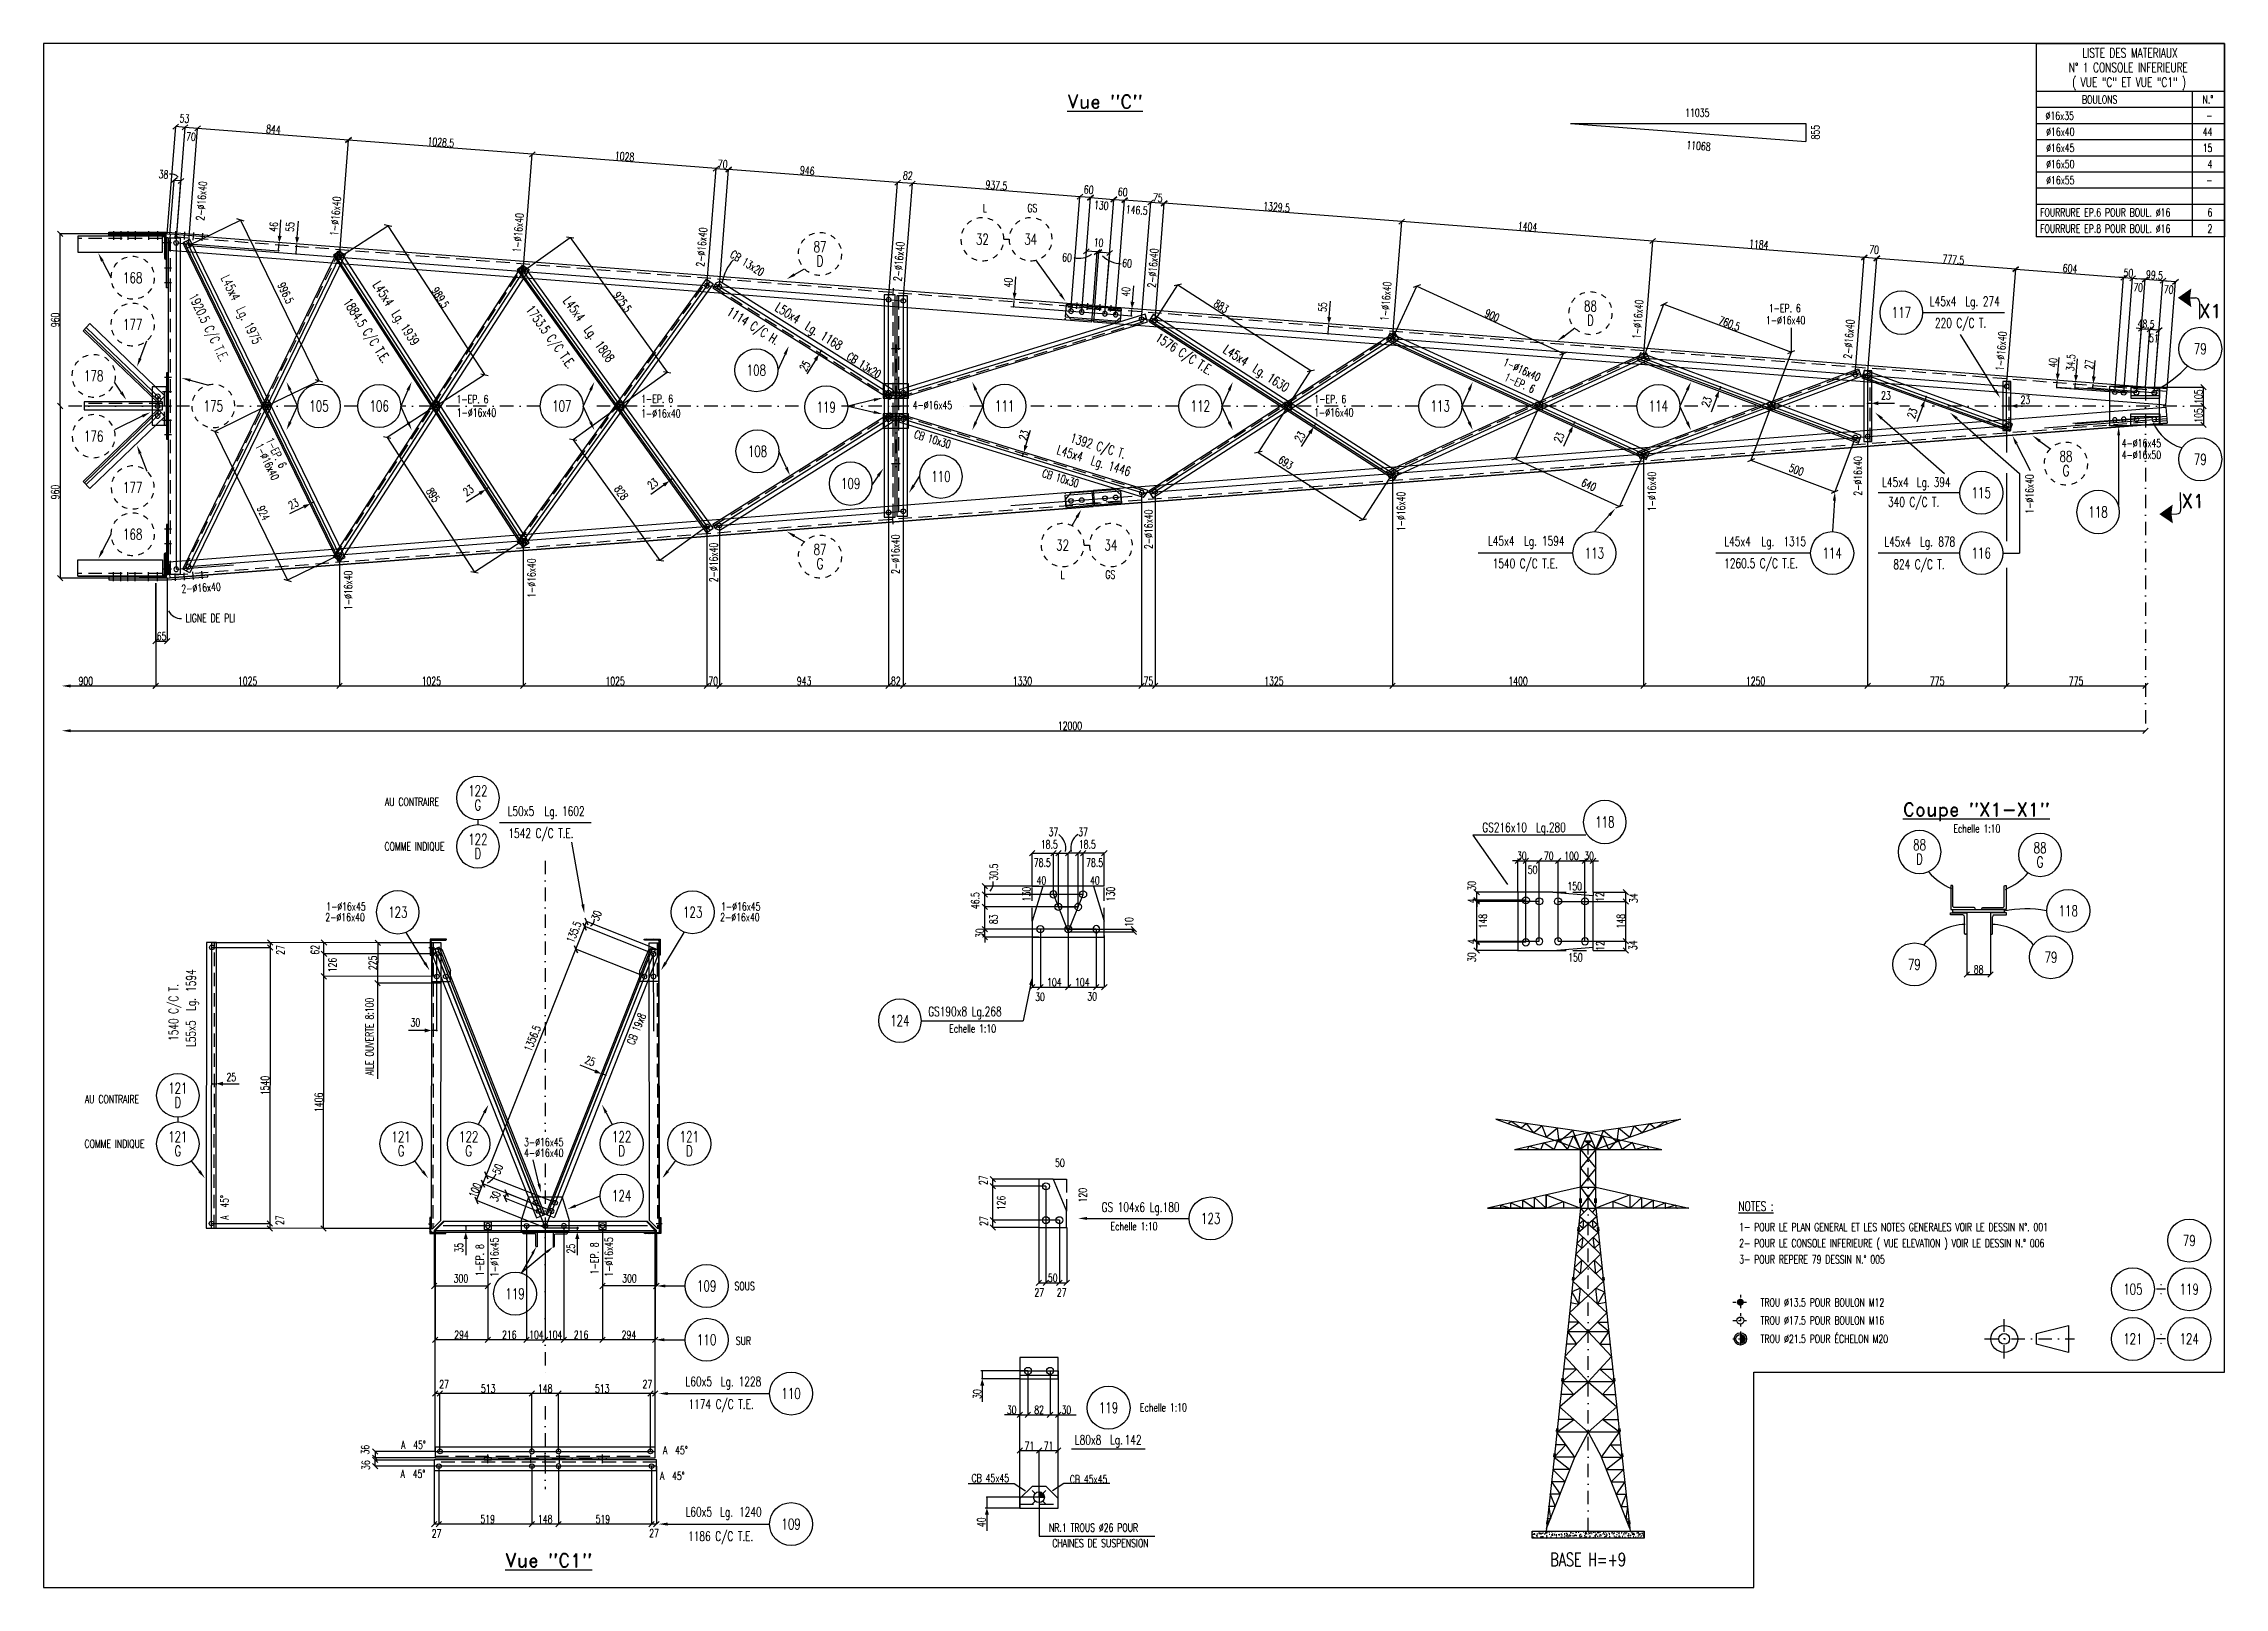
# Model space of a CAD drawing. Header units: feet. Extents: x 375 to 12540, y 75 to 8685.
import ezdxf
from ezdxf import colors
from ezdxf.entities.mleader import LeaderData, LeaderLine
from ezdxf.enums import TextEntityAlignment as Align
from ezdxf.math import Vec2, Vec3

# ---------------------------------------------------------------- set-up
doc = ezdxf.new("R2010")
doc.units = ezdxf.units.FT
doc.header["$LTSCALE"] = 150
doc.header["$MEASUREMENT"] = 0
for name, pattern in [('CONTINUA', [0]), ('DASHDOT', [1, 0.5, -0.25, 0, -0.25]), ('DASHED', [0.75, 0.5, -0.25])]:
    doc.linetypes.add(name, pattern=pattern)
doc.layers.get('0').update_dxf_attribs({"linetype": 'CONTINUOUS'})
doc.layers.get('DEFPOINTS').update_dxf_attribs({"linetype": 'CONTINUOUS'})
for name, color, linetype in [('ASSI', 3, 'CONTINUOUS'), ('BOLLINI_1', 7, 'CONTINUOUS'), ('BOLLINI_5', 7, 'CONTINUOUS'), ('FORI', 2, 'CONTINUOUS'), ('LINEA_ANG', 2, 'CONTINUOUS'), ('LINEE_PIASTRA', 2, 'CONTINUOUS'), ('LINEE_PIASTRE', 2, 'CONTINUOUS'), ('LM', 7, 'CONTINUOUS'), ('LP', 1, 'CONTINUOUS'), ('LS', 7, 'CONTINUOUS'), ('LSP', 1, 'CONTINUOUS'), ('MZ', 6, 'DASHDOT'), ('NOTATION', 2, 'CONTINUOUS'), ('PIASTRE', 5, 'CONTINUOUS'), ('QT_MAL', 7, 'CONTINUOUS'), ('QT_MPR', 7, 'CONTINUOUS'), ('TESTI_A_P', 7, 'CONTINUOUS'), ('TRAT-Y', 7, 'DASHED')]:
    doc.layers.add(name, color=color, linetype=linetype)
doc.styles.add('QUOTE', font='ROMANS8.SHX', dxfattribs={"width": 0.7})
doc.styles.add('RD', font='ROMAND8.SHX', dxfattribs={"width": 0.7})
doc.styles.add('RQL', font='ROMANS8.SHX', dxfattribs={"width": 0.7})
doc.styles.add('RS', font='ROMANS8.shx', dxfattribs={"width": 0.7})
doc.styles.get("Standard").update_dxf_attribs({"font": 'ROMANS8.SHX', "width": 0.7})
doc.dimstyles.new('FRECCE1', dxfattribs={"dimtxt": 45, "dimasz": 5, "dimexe": 0, "dimexo": 0, "dimgap": 1, "dimtad": 1, "dimdec": 1, "dimzin": 0, "dimdsep": 46, "dimtxsty": 'RS', "dimblk1": 'QUOTP', "dimblk2": 'QUOTF', "dimsah": 1, "dimcen": 0, "dimclrd": 2, "dimclre": 2, "dimclrt": 7, "dimadec": 0, "dimazin": 0, "dimtfac": 1, "dimtdec": 1, "dimtix": 1, "dimtmove": 2, "dimatfit": 3, "dimldrblk": 'QUOTP', "dimfxl": 1, "dimtolj": 1, "dimtzin": 0, "dimarcsym": 0})
doc.dimstyles.new('TRATTO', dxfattribs={"dimscale": 0, "dimtxt": 45, "dimasz": 30, "dimexe": 0, "dimexo": 0.06, "dimgap": 5, "dimtad": 1, "dimdec": 1, "dimrnd": 0.5, "dimdsep": 46, "dimtxsty": 'RS', "dimblk1": 'OBLIQUE', "dimblk2": 'OBLIQUE', "dimsah": 1, "dimcen": 0.09, "dimclrd": 2, "dimclre": 2, "dimclrt": 7, "dimadec": 0, "dimazin": 0, "dimtfac": 1, "dimtdec": 1, "dimtix": 1, "dimtmove": 2, "dimatfit": 3, "dimfxl": 1, "dimtolj": 1, "dimtzin": 0, "dimarcsym": 0})
pattern_1 = [(225, (72102.021, 20641.4744), (3.5355339, -3.5355339), [])]
pattern_2 = [(45, (-100355.792, -9055.4646), (-3.5355339, 3.5355339), [])]
pattern_3 = [(315, (-10212.8196, 106461.919), (3.5355339, 3.5355339), [])]

msp = doc.modelspace()

# ---------------------------------------------------------------- texts
at = {"layer": 'LM', "style": 'RD', "width": 0.7}
for s, p in [('LISTE DES MATERIAUX', (12013.73, 8633.19)), ('N%%D 1 CONSOLE INFERIEURE ', (12016.67, 8552.18)), ('( VUE "C" ET VUE "C1" )', (12008.59, 8465.59))]:
    msp.add_text(s, height=52.4947, dxfattribs=at).set_placement(p, align=Align.MIDDLE)
at = {"layer": 'LM', "style": 'RS', "width": 0.7}
for s, p in [('1- POUR LE PLAN GENERAL ET LES NOTES GENERALES VOIR LE DESSIN N%%D. 001', (9833.36, 2062.07)), ('2- POUR LE CONSOLE INFERIEURE ( VUE ELEVATION ) VOIR LE DESSIN N.° 006', (9833.36, 1972.07)), ('3- POUR REPERE 79 DESSIN N.° 005', (9833.36, 1881.97)), ('SOUS', (4228.81, 1733.24)), ('SUR', (4236.22, 1427.77)), ('NR.1 TROUS %%C26 POUR ', (5983.42, 385.49))]:
    msp.add_text(s, height=45, dxfattribs=at).set_placement(p)
at = {"layer": 'LM', "linetype": 'ByBlock', "style": 'RS', "width": 0.7}
for s, p in [('TROU %%C13.5 POUR BOULON M12', (9952.71, 1641.5)), ('TROU %%C17.5 POUR BOULON M16', (9952.74, 1541.17)), ('TROU %%C21.5 POUR ÉCHELON M20', (9952.72, 1438.55))]:
    msp.add_text(s, height=45, dxfattribs=at).set_placement(p)
at = {"layer": 'LM', "linetype": 'CONTINUA', "style": 'RS', "width": 0.7}
msp.add_text('CHAINES DE SUSPENSION', height=45, dxfattribs=at).set_placement((6001.64, 299.1))
at = {"layer": 'LM', "char_height": 44.994, "style": 'RD'}
for s, insert, attachment_point in [('BOULONS', (11745.78, 8373.01), 4), ('N.°', (12477.76, 8373.01), 6)]:
    msp.add_mtext(s, dxfattribs=dict(at, insert=insert, attachment_point=attachment_point))
at = {"layer": 'LS', "color": 3, "style": 'RD'}
for s, p in [('%%UVue "C"', (6295.43, 8361.71, -2509.51)), ('X1', (12462.61, 7195)), ('%%UCoupe "X1-X1"', (11156.25, 4401.14, -2509.51)), ('%%UVue "C1"', (3192.1, 226.03, -2509.51))]:
    msp.add_text(s, height=75, dxfattribs=at).set_placement(p, align=Align.MIDDLE)
at = {"layer": 'LS', "color": 7, "style": 'RS', "width": 0.7}
for s, height, p in [('11035', 45, (9532.28, 8277.14)), ('∅16x35', 44.994, (11542.63, 8260.49)), ('∅16x40', 44.994, (11545.79, 8170.55)), ('∅16x45', 44.994, (11545.79, 8080.55)), ('∅16x50', 44.994, (11545.79, 7990.55)), ('∅16x55', 44.994, (11545.79, 7900.55)), ('FOURRURE EP.6 POUR BOUL. %%C16', 44.9937, (11512.3, 7720.53)), ('FOURRURE EP.8 POUR BOUL. %%C16', 44.9937, (11512.3, 7630.53)), ('LIGNE DE PLI ', 45, (1167.5, 5458.83)), ('Echelle 1:10', 45, (11028.34, 4284.68)), ('40', 45, (5913.94, 3995.49)), ('40', 45, (6212.13, 3995.49)), ('Echelle 1:10', 45, (5426.35, 3169.32)), ('Echelle 1:10', 45, (6326.68, 2066.36)), ('Echelle 1:10', 45, (6490.29, 1055.93))]:
    msp.add_text(s, height=height, dxfattribs=at).set_placement(p)
for s, height, p in [('-', 44.99, (12473.04, 8260.53)), ('44', 44.994, (12473.04, 8170.55)), ('15', 44.994, (12473.04, 8080.55)), ('4', 44.99, (12473.04, 7990.55)), ('-', 44.99, (12473.04, 7900.55)), ('2', 44.99, (12473.04, 7630.57)), ('6', 44.99, (12473.04, 7720.56))]:
    msp.add_text(s, height=height, dxfattribs=at).set_placement(p, align=Align.RIGHT)
for s, rotation, p in [('855', 90, (10281, 8150.22)), ('11068', 355.569532, (9537.69, 8097.31)), ('130', 90, (5880.48, 3901.08)), ('130', 90, (6349.91, 3901.08)), ('AILE OUVERTE 8:100 ', 89.930794, (2215.2, 2930.1))]:
    msp.add_text(s, height=45, rotation=rotation, dxfattribs=at).set_placement(p)
at = {"layer": 'LS', "color": 3, "style": 'RD'}
msp.add_text('X1', height=75, rotation=0.733554, dxfattribs=at).set_placement((12364.86, 6134.46), align=Align.MIDDLE)
at = {"layer": 'LS', "color": 2, "style": 'RS', "width": 0.7}
for s, p in [('150', (8916.2, 3985.81)), ('150', (8920.08, 3588.82)), ('50', (6044.37, 2442.42))]:
    msp.add_text(s, height=45, dxfattribs=at).set_placement(p, align=Align.MIDDLE)
for s, p in [('12', (9056.41, 3925.19)), ('12', (9058.03, 3652.57)), ('120', (6171.87, 2262.42))]:
    msp.add_text(s, height=45, rotation=90, dxfattribs=at).set_placement(p, align=Align.MIDDLE)
at = {"layer": 'LS', "color": 7, "char_height": 45, "attachment_point": 5, "style": 'RS'}
for s, insert in [('\\A1;900', (610.04, 5130.16)), ('\\A1;12000', (6100.31, 4880.16))]:
    msp.add_mtext(s, dxfattribs=dict(at, insert=insert))
at = {"layer": 'LS', "color": 3, "insert": (8990.45, 230.12), "char_height": 75, "attachment_point": 5, "style": 'RD'}
msp.add_mtext('BASE H=+9', dxfattribs=at)
msp.add_mtext('BASE H=+9', dxfattribs=at)
at = {"layer": 'NOTATION', "color": 7, "style": 'RS', "width": 0.7}
msp.add_text('%%uNOTES :', height=52.5, dxfattribs=at).set_placement((9828.74, 2174.43))
at = {"layer": 'TESTI_A_P', "style": 'RS', "width": 0.7}
for s, p in [('L', (5613.87, 7744.3)), ('GS', (5863.05, 7745.51)), ('L', (6048.53, 5699.58)), ('GS', (6297.71, 5700.8)), ('AU CONTRAIRE', (2278.66, 4433.69)), ('COMME INDIQUE', (2276.68, 4185.37)), ('AU CONTRAIRE', (604.95, 2775.15)), ('COMME INDIQUE', (602.96, 2526.83))]:
    msp.add_text(s, height=45, dxfattribs=at).set_placement(p)

# ---------------------------------------------------------------- blocks, each defined once
blk = doc.blocks.new('xxx')
blk.add_circle((0, 0), 8)
at = {"color": 3, "style": 'RQL', "width": 0.7}
blk.add_attdef('POS', text='', height=4, dxfattribs=at).set_placement((0, 0), align=Align.MIDDLE)
at = {"style": 'RQL', "width": 0.7, "flags": 1}
for tag, p in [('TIPO', (-0.39, -8.66)), ('POS1', (-0.39, -5.42))]:
    blk.add_attdef(tag, p, '', height=2, dxfattribs=at)
blk = doc.blocks.new('12')
at = {"color": 0}
for p, q in [((-1, 0.06), (-0.06, 1)), ((-1, 0.01), (-0.01, 1)), ((-1, -0.03), (0.03, 1)), ((-1, -0.07), (0.07, 1)), ((0.09, -1), (-1, 0.09)), ((0.05, -1), (-1, 0.05)), ((0, -1), (-1, 0)), ((-0.99, 0.16), (-0.16, 0.99)), ((-0.99, 0.11), (-0.11, 0.99)), ((-0.99, -0.11), (0.11, 0.99)), ((-0.99, -0.15), (0.15, 0.99)), ((0.17, -0.99), (-0.99, 0.17)), ((0.13, -0.99), (-0.99, 0.13)), ((-0.98, 0.22), (-0.22, 0.98)), ((-0.98, -0.19), (0.19, 0.98)), ((0.21, -0.98), (-0.98, 0.21)), ((-0.97, -0.23), (0.23, 0.97)), ((0.24, -0.97), (-0.97, 0.24)), ((-0.96, 0.28), (-0.28, 0.96)), ((-0.96, -0.27), (0.27, 0.96)), ((0.28, -0.96), (-0.96, 0.28)), ((-0.95, -0.3), (0.3, 0.95)), ((0.31, -0.95), (-0.95, 0.31)), ((-0.94, 0.34), (-0.34, 0.94)), ((-0.94, -0.33), (0.33, 0.94)), ((0.35, -0.94), (-0.94, 0.35)), ((-0.93, -0.37), (0.37, 0.93)), ((0.38, -0.93), (-0.93, 0.38)), ((-0.92, -0.4), (0.4, 0.92)), ((-0.91, 0.42), (-0.42, 0.91)), ((0.41, -0.91), (-0.91, 0.41)), ((-0.9, -0.43), (0.43, 0.9)), ((0.44, -0.9), (-0.9, 0.44)), ((-0.89, -0.46), (0.46, 0.89)), ((0.47, -0.88), (-0.88, 0.47)), ((-0.87, -0.49), (0.49, 0.87)), ((0.5, -0.87), (-0.87, 0.5)), ((-0.86, 0.52), (-0.52, 0.86)), ((-0.86, -0.52), (0.52, 0.86)), ((0.53, -0.85), (-0.85, 0.53)), ((-0.84, -0.54), (0.54, 0.84)), ((0.55, -0.83), (-0.83, 0.55)), ((-0.82, -0.57), (0.57, 0.82)), ((0.58, -0.81), (-0.81, 0.58)), ((-0.8, -0.6), (0.6, 0.8)), ((0.61, -0.79), (-0.79, 0.61)), ((-0.78, -0.62), (0.62, 0.78)), ((0.63, -0.78), (-0.78, 0.63)), ((-0.76, -0.65), (0.65, 0.76)), ((0.66, -0.75), (-0.75, 0.66)), ((-0.74, -0.67), (0.67, 0.74)), ((0.68, -0.73), (-0.73, 0.68)), ((-0.72, -0.69), (0.69, 0.72)), ((0.7, -0.71), (-0.71, 0.7)), ((-0.7, -0.72), (0.72, 0.7)), ((0.73, -0.69), (-0.69, 0.73)), ((0.75, -0.67), (-0.67, 0.75)), ((-0.67, -0.74), (0.74, 0.67)), ((-0.65, -0.76), (0.76, 0.65)), ((0.77, -0.64), (-0.64, 0.77)), ((-0.63, -0.78), (0.78, 0.63)), ((0.79, -0.62), (-0.62, 0.79)), ((-0.6, -0.8), (0.8, 0.6)), ((0.81, -0.59), (-0.59, 0.81)), ((-0.57, -0.82), (0.82, 0.57)), ((0.83, -0.56), (-0.56, 0.83)), ((-0.55, -0.84), (0.84, 0.55)), ((0.84, -0.54), (-0.54, 0.84)), ((-0.52, -0.85), (0.85, 0.52)), ((0.86, -0.51), (-0.51, 0.86)), ((-0.49, -0.87), (0.87, 0.49)), ((0.88, -0.48), (-0.48, 0.88)), ((-0.46, -0.89), (0.89, 0.46)), ((0.89, -0.45), (-0.45, 0.89)), ((-0.43, -0.9), (0.9, 0.43)), ((0.91, -0.42), (-0.42, 0.91)), ((-0.4, -0.92), (0.92, 0.4)), ((0.92, -0.39), (-0.39, 0.92)), ((-0.37, -0.93), (0.93, 0.37)), ((0.93, -0.36), (-0.36, 0.93)), ((-0.34, -0.94), (0.94, 0.34)), ((0.95, -0.33), (-0.33, 0.95)), ((-0.3, -0.95), (0.95, 0.3)), ((0.96, -0.29), (-0.29, 0.96)), ((-0.27, -0.96), (0.96, 0.27)), ((0.97, -0.26), (-0.26, 0.97)), ((-0.23, -0.97), (0.97, 0.23)), ((0.98, -0.22), (-0.22, 0.98)), ((-0.2, -0.98), (0.98, 0.2)), ((0.98, -0.18), (-0.18, 0.98)), ((-0.16, -0.99), (0.99, 0.16)), ((0.99, -0.14), (-0.14, 0.99)), ((-0.12, -0.99), (0.99, 0.12)), ((0.99, -0.1), (-0.1, 0.99)), ((-0.08, -1), (1, 0.08)), ((1, -0.06), (-0.06, 1)), ((-0.04, -1), (1, 0.04)), ((1, -0.02), (-0.02, 1)), ((1, 0.02), (0.02, 1)), ((1, 0.07), (0.07, 1)), ((0.99, 0.12), (0.12, 0.99)), ((0.98, 0.17), (0.17, 0.98)), ((0.97, 0.23), (0.23, 0.97)), ((0.96, 0.29), (0.29, 0.96)), ((0.93, 0.36), (0.36, 0.93)), ((0.9, 0.44), (0.44, 0.9)), ((0.84, 0.55), (0.55, 0.84)), ((-0.04, -1), (-1, -0.04)), ((-0.09, -1), (-1, -0.09)), ((-0.14, -0.99), (-0.99, -0.14)), ((-0.2, -0.98), (-0.98, -0.2)), ((-0.25, -0.97), (-0.97, -0.25)), ((-0.32, -0.95), (-0.95, -0.32)), ((-0.39, -0.92), (-0.92, -0.39)), ((-0.48, -0.88), (-0.88, -0.48)), ((-0.6, -0.8), (-0.8, -0.6)), ((0.01, -1), (1, -0.01)), ((0.05, -1), (1, -0.05)), ((0.1, -0.99), (0.99, -0.1)), ((0.15, -0.99), (0.99, -0.15)), ((0.21, -0.98), (0.98, -0.21)), ((0.27, -0.96), (0.96, -0.27)), ((0.33, -0.94), (0.94, -0.33)), ((0.41, -0.91), (0.91, -0.41)), ((0.5, -0.87), (0.87, -0.5)), ((0.66, -0.75), (0.75, -0.66))]:
    blk.add_line(p, q, dxfattribs=at)
blk.add_circle((0, 0), 1)
blk = doc.blocks.new('16')
blk.add_circle((0, 0), 1)
blk = doc.blocks.new('20')
at = {"color": 0}
for p, q in [((0, 0.98), (0.02, 1)), ((0, 0.94), (0.06, 1)), ((1, -0.01), (0, 0.99)), ((0, 0.89), (0.1, 0.99)), ((0, 0.85), (0.14, 0.99)), ((0, 0.8), (0.18, 0.98)), ((0, 0.76), (0.22, 0.98)), ((0, 0.71), (0.25, 0.97)), ((0, 0.67), (0.29, 0.96)), ((1, -0.05), (0, 0.95)), ((0, 0.62), (0.32, 0.95)), ((0, 0.58), (0.36, 0.93)), ((0, 0.53), (0.39, 0.92)), ((0, 0.49), (0.42, 0.91)), ((1, -0.09), (0, 0.9)), ((0, 0.44), (0.45, 0.89)), ((0, 0.4), (0.48, 0.88)), ((0.99, -0.13), (0, 0.86)), ((0, 0.35), (0.51, 0.86)), ((0, 0.31), (0.54, 0.84)), ((0, 0.26), (0.56, 0.83)), ((0.99, -0.17), (0, 0.81)), ((0, 0.22), (0.59, 0.81)), ((0, 0.17), (0.61, 0.79)), ((0.98, -0.21), (0, 0.77)), ((0, 0.13), (0.64, 0.77)), ((0, 0.08), (0.66, 0.75)), ((0, 0.04), (0.69, 0.73)), ((0.97, -0.25), (0, 0.72)), ((0, -0.01), (0.71, 0.7)), ((0.96, -0.28), (0, 0.68)), ((0, -0.05), (0.73, 0.68)), ((0, -0.1), (0.75, 0.66)), ((0.95, -0.32), (0, 0.63)), ((0, -0.14), (0.77, 0.63)), ((0, -0.19), (0.79, 0.61)), ((0.94, -0.35), (0, 0.59)), ((0, -0.23), (0.81, 0.58)), ((0, -0.28), (0.83, 0.56)), ((0.92, -0.38), (0, 0.54)), ((0, -0.32), (0.85, 0.53)), ((0.91, -0.41), (0, 0.5)), ((0, -0.36), (0.87, 0.5)), ((0, -0.41), (0.88, 0.47)), ((0.9, -0.44), (0, 0.45)), ((0, -0.45), (0.9, 0.44)), ((0.88, -0.47), (0, 0.41)), ((0, -0.5), (0.91, 0.41)), ((0, -0.54), (0.92, 0.38)), ((0.87, -0.5), (0, 0.36)), ((0, -0.59), (0.94, 0.35)), ((0.85, -0.53), (0, 0.32)), ((0, -0.63), (0.95, 0.31)), ((0, -0.68), (0.96, 0.28)), ((0.83, -0.56), (0, 0.27)), ((0, -0.72), (0.97, 0.25)), ((0.81, -0.58), (0, 0.23)), ((0, -0.77), (0.98, 0.21)), ((0.79, -0.61), (0, 0.18)), ((0, -0.81), (0.99, 0.17)), ((0.77, -0.63), (0, 0.14)), ((0, -0.86), (0.99, 0.13)), ((0.75, -0.66), (0, 0.09)), ((0, -0.9), (1, 0.09)), ((0.73, -0.68), (0, 0.05)), ((0, -0.95), (1, 0.05)), ((0.71, -0.7), (0, 0.01)), ((0, -0.99), (1, 0.01)), ((1, 0.04), (0.04, 1)), ((1, 0.09), (0.09, 1)), ((0.99, 0.14), (0.14, 0.99)), ((0.98, 0.19), (0.19, 0.98)), ((0.97, 0.25), (0.25, 0.97)), ((0.95, 0.31), (0.31, 0.95)), ((0.92, 0.38), (0.38, 0.92)), ((0.88, 0.47), (0.47, 0.88)), ((0.81, 0.59), (0.59, 0.81)), ((0.69, -0.73), (0, -0.04)), ((0.66, -0.75), (0, -0.08)), ((0.64, -0.77), (0, -0.13)), ((0.61, -0.79), (0, -0.17)), ((0.59, -0.81), (0, -0.22)), ((0.56, -0.83), (0, -0.26)), ((0.54, -0.84), (0, -0.31)), ((0.51, -0.86), (0, -0.35)), ((0.48, -0.88), (0, -0.4)), ((0.45, -0.89), (0, -0.44)), ((0.42, -0.91), (0, -0.49)), ((0.39, -0.92), (0, -0.53)), ((0.36, -0.93), (0, -0.58)), ((0.32, -0.95), (0, -0.62)), ((0.29, -0.96), (0, -0.67)), ((0.25, -0.97), (0, -0.71)), ((0.22, -0.98), (0, -0.76)), ((0.18, -0.98), (0, -0.8)), ((0.14, -0.99), (0, -0.85)), ((0.1, -0.99), (0, -0.89)), ((0.04, -1), (1, -0.04)), ((0.09, -1), (1, -0.09)), ((0.14, -0.99), (0.99, -0.14)), ((0.19, -0.98), (0.98, -0.19)), ((0.25, -0.97), (0.97, -0.25)), ((0.31, -0.95), (0.95, -0.31)), ((0.38, -0.92), (0.92, -0.38)), ((0.47, -0.88), (0.88, -0.47)), ((0.59, -0.81), (0.81, -0.59))]:
    blk.add_line(p, q, dxfattribs=at)
blk.add_line((0, 1), (0, -1))
blk.add_circle((0, 0), 1)
blk = doc.blocks.new('MRKR_98')
blk.add_point((0, 0))
at = {"color": 7, "style": 'QUOTE', "width": 0.5, "flags": 1}
for tag, p in [('TI', (3.73, 6.83)), ('DI_S', (3.73, 6.42)), ('D_S', (3.73, 6.02)), ('AUX2', (3.71, 4.93)), ('NFORI', (3.72, 5.3)), ('AUX1', (3.73, 4.19)), ('E_S', (3.73, 5.68)), ('FAM', (3.73, 4.55)), ('COMMESSA', (3.73, 3.85)), ('MD', (3.73, 3.51)), ('MP', (3.73, 3.16)), ('LARGHEZZA', (3.73, 2.82)), ('SPESSORE', (3.73, 2.48)), ('NP', (3.73, 2.14)), ('SV', (3.73, 1.79)), ('PESO', (3.73, 1.45)), ('QUA', (3.73, 1.11)), ('LUN', (3.73, 0.76)), ('PROF', (3.73, 0.42)), ('POS', (3.73, 0.08))]:
    blk.add_attdef(tag, p, '', height=0.2, dxfattribs=at)
at = {"color": 7, "flags": 1}
for tag, p in [('LAV1', (5.26, 6.88)), ('LAV2', (5.26, 6.55)), ('LAV3', (5.26, 6.21)), ('LAV4', (5.26, 5.88)), ('LAV5', (5.26, 5.55)), ('LAV6', (5.26, 5.21)), ('LAV7', (5.26, 4.88)), ('LAV8', (5.26, 4.55)), ('LAV9', (5.26, 4.21)), ('LAV10', (5.26, 3.88))]:
    blk.add_attdef(tag, p, '', height=0.2, dxfattribs=at)
blk = doc.blocks.new('ASSE98')
blk.add_line((0, 0), (1, 0))
at = {"color": 7, "style": 'QUOTE', "width": 0.5, "flags": 1}
for tag, p in [('TI', (1.3831, 6.8273)), ('DI_S', (1.3831, 6.4218)), ('D_S', (1.3831, 6.0209)), ('E_S', (1.3831, 5.6806)), ('NFORI', (1.3645, 5.2979)), ('ALAR', (1.3635, 4.9325)), ('FAM', (1.3775, 4.5465)), ('ALA', (1.3831, 4.1926)), ('DISP2', (1.3831, 3.8497)), ('DISP1', (1.3831, 3.5069)), ('PINZAF', (1.3831, 3.164)), ('PINZAI', (1.3831, 2.8211)), ('TRP', (1.3831, 2.4783)), ('NP', (1.3831, 2.1354)), ('SV', (1.3831, 1.7926)), ('PESO', (1.3831, 1.4497)), ('QUA', (1.3831, 1.1069)), ('LUN', (1.3831, 0.764)), ('PROF', (1.3831, 0.4211)), ('POS', (1.3831, 0.0783))]:
    blk.add_attdef(tag, p, '', height=0.2, dxfattribs=at)
at = {"color": 7, "flags": 1}
for tag, p in [('LAV1', (3.0743, 6.8285)), ('LAV2', (3.0743, 6.4951)), ('LAV3', (3.0743, 6.1618)), ('LAV4', (3.0743, 5.8285)), ('LAV5', (3.0743, 5.4951)), ('LAV6', (3.0743, 5.1618)), ('LAV7', (3.0743, 4.8285)), ('LAV8', (3.0743, 4.4951)), ('LAV9', (3.0743, 4.1618)), ('LAV10', (3.0743, 3.8285))]:
    blk.add_attdef(tag, p, '', height=0.2, dxfattribs=at)
blk = doc.blocks.new('zzz')
at = {"linetype": 'Continuous'}
for start, end in [(180, 195), (150, 165), (120, 135), (90, 105), (60, 75), (30, 45), (0, 15), (210, 225), (240, 255), (270, 285), (300, 315), (330, 345)]:
    blk.add_arc((0, 0), 8, start, end, dxfattribs=at)
at = {"color": 3, "style": 'RQL', "width": 0.7}
blk.add_attdef('POS1', text='', height=4, dxfattribs=at).set_placement((0, 0), align=Align.MIDDLE)
at = {"style": 'RQL', "width": 0.7, "flags": 1}
blk.add_attdef('TIPO', (0, -8), '', height=3, dxfattribs=at)
blk = doc.blocks.new('_OBLIQUE')
at = {"color": 0, "linetype": 'ByBlock'}
blk.add_line((-0.5, -0.5), (0.5, 0.5), dxfattribs=at)
blk = doc.blocks.new('*D20')
at = {"layer": 'DEFPOINTS', "color": 0, "transparency": 16777216}
for p in [(468, 6664), (468, 5704), (1065, 5704)]:
    blk.add_point(p, dxfattribs=at)
at = {"layer": 'LS', "color": 2, "lineweight": -2, "transparency": 16777216}
for p, q in [((468, 6664), (468, 6664)), ((468, 6664), (468, 5704)), ((1065, 5704), (468, 5704))]:
    blk.add_line(p, q, dxfattribs=at)
at = {"layer": 'LS', "color": 2, "lineweight": -2, "transparency": 16777216, "xscale": 30, "yscale": 30, "zscale": 30}
for p, rotation in [((468, 6664), 90), ((468, 5704), 270)]:
    blk.add_blockref('_OBLIQUE', p, dxfattribs=dict(at, rotation=rotation))
at = {"layer": 'LS', "color": 7, "transparency": 16777216, "insert": (440, 6184), "char_height": 45, "attachment_point": 5, "rotation": 90, "style": 'RS'}
blk.add_mtext('\\A1;960', dxfattribs=at)
blk = doc.blocks.new('*D21')
at = {"layer": 'DEFPOINTS', "color": 0, "transparency": 16777216}
for p in [(468, 7624), (1065, 7624), (468, 6664)]:
    blk.add_point(p, dxfattribs=at)
at = {"layer": 'LS', "color": 2, "lineweight": -2, "transparency": 16777216}
for p, q in [((1065, 7624), (468, 7624)), ((468, 6664), (468, 7624)), ((468, 6664), (468, 6664))]:
    blk.add_line(p, q, dxfattribs=at)
at = {"layer": 'LS', "color": 2, "lineweight": -2, "transparency": 16777216, "xscale": 30, "yscale": 30, "zscale": 30}
for p, rotation in [((468, 7624), 90), ((468, 6664), 270)]:
    blk.add_blockref('_OBLIQUE', p, dxfattribs=dict(at, rotation=rotation))
at = {"layer": 'LS', "color": 7, "transparency": 16777216, "insert": (440, 7144), "char_height": 45, "attachment_point": 5, "rotation": 90, "style": 'RS'}
blk.add_mtext('\\A1;960', dxfattribs=at)
blk = doc.blocks.new('*D22')
at = {"layer": 'DEFPOINTS', "color": 0, "transparency": 16777216}
for p in [(12100, 6769), (12424, 6769), (12424, 6664)]:
    blk.add_point(p, dxfattribs=at)
at = {"layer": 'LS', "color": 2, "lineweight": -2, "transparency": 16777216}
for p, q in [((12100, 6769), (12424, 6769)), ((12424, 6664), (12424, 6769)), ((12424, 6664), (12424, 6664))]:
    blk.add_line(p, q, dxfattribs=at)
at = {"layer": 'LS', "color": 2, "lineweight": -2, "transparency": 16777216, "xscale": 30, "yscale": 30, "zscale": 30}
for p, rotation in [((12424, 6769), 90), ((12424, 6664), 270)]:
    blk.add_blockref('_OBLIQUE', p, dxfattribs=dict(at, rotation=rotation))
at = {"layer": 'LS', "color": 7, "transparency": 16777216, "insert": (12396, 6716), "char_height": 45, "attachment_point": 5, "rotation": 90, "style": 'RS'}
blk.add_mtext('\\A1;105', dxfattribs=at)
blk = doc.blocks.new('*D23')
at = {"layer": 'DEFPOINTS', "color": 0, "transparency": 16777216}
for p in [(12424, 6664), (12100, 6559), (12424, 6559)]:
    blk.add_point(p, dxfattribs=at)
at = {"layer": 'LS', "color": 2, "lineweight": -2, "transparency": 16777216}
for p, q in [((12424, 6664), (12424, 6664)), ((12424, 6664), (12424, 6559)), ((12100, 6559), (12424, 6559))]:
    blk.add_line(p, q, dxfattribs=at)
at = {"layer": 'LS', "color": 2, "lineweight": -2, "transparency": 16777216, "xscale": 30, "yscale": 30, "zscale": 30}
for p, rotation in [((12424, 6664), 90), ((12424, 6559), 270)]:
    blk.add_blockref('_OBLIQUE', p, dxfattribs=dict(at, rotation=rotation))
at = {"layer": 'LS', "color": 7, "transparency": 16777216, "insert": (12396, 6611), "char_height": 45, "attachment_point": 5, "rotation": 90, "style": 'RS'}
blk.add_mtext('\\A1;105', dxfattribs=at)
blk = doc.blocks.new('*D24')
at = {"layer": 'DEFPOINTS', "color": 0, "transparency": 16777216}
for p in [(1000, 5676), (1065, 5704), (1065, 5353)]:
    blk.add_point(p, dxfattribs=at)
at = {"layer": 'LS', "color": 2, "lineweight": -2, "transparency": 16777216}
for p, q in [((1000, 5676), (1000, 5353)), ((1065, 5704), (1065, 5353)), ((1000, 5353), (1065, 5353))]:
    blk.add_line(p, q, dxfattribs=at)
at = {"layer": 'LS', "color": 2, "lineweight": -2, "transparency": 16777216, "xscale": 30, "yscale": 30, "zscale": 30, "rotation": 180}
blk.add_blockref('_OBLIQUE', (1000, 5353), dxfattribs=at)
at = {"layer": 'LS', "color": 2, "lineweight": -2, "transparency": 16777216, "xscale": 30, "yscale": 30, "zscale": 30}
blk.add_blockref('_OBLIQUE', (1065, 5353), dxfattribs=at)
at = {"layer": 'LS', "color": 7, "transparency": 16777216, "insert": (1033, 5380), "char_height": 45, "attachment_point": 5, "style": 'RS'}
blk.add_mtext('\\A1;65', dxfattribs=at)
blk = doc.blocks.new('*D25')
at = {"layer": 'DEFPOINTS', "color": 0, "transparency": 16777216}
for p in [(2025, 5833), (1000, 5103), (2025, 5103)]:
    blk.add_point(p, dxfattribs=at)
at = {"layer": 'LS', "color": 2, "lineweight": -2, "transparency": 16777216}
for p, q in [((2025, 5833), (2025, 5103)), ((1000, 5103), (1000, 5103)), ((1000, 5103), (2025, 5103))]:
    blk.add_line(p, q, dxfattribs=at)
at = {"layer": 'LS', "color": 2, "lineweight": -2, "transparency": 16777216, "xscale": 30, "yscale": 30, "zscale": 30, "rotation": 180}
blk.add_blockref('_OBLIQUE', (1000, 5103), dxfattribs=at)
at = {"layer": 'LS', "color": 2, "lineweight": -2, "transparency": 16777216, "xscale": 30, "yscale": 30, "zscale": 30}
blk.add_blockref('_OBLIQUE', (2025, 5103), dxfattribs=at)
at = {"layer": 'LS', "color": 7, "transparency": 16777216, "insert": (1513, 5130), "char_height": 45, "attachment_point": 5, "style": 'RS'}
blk.add_mtext('\\A1;1025', dxfattribs=at)
blk = doc.blocks.new('*D26')
at = {"layer": 'DEFPOINTS', "color": 0, "transparency": 16777216}
for p in [(3050, 5913), (2025, 5833), (3050, 5103)]:
    blk.add_point(p, dxfattribs=at)
at = {"layer": 'LS', "color": 2, "lineweight": -2, "transparency": 16777216}
for p, q in [((3050, 5913), (3050, 5103)), ((2025, 5833), (2025, 5103)), ((2025, 5103), (3050, 5103))]:
    blk.add_line(p, q, dxfattribs=at)
at = {"layer": 'LS', "color": 2, "lineweight": -2, "transparency": 16777216, "xscale": 30, "yscale": 30, "zscale": 30, "rotation": 180}
blk.add_blockref('_OBLIQUE', (2025, 5103), dxfattribs=at)
at = {"layer": 'LS', "color": 2, "lineweight": -2, "transparency": 16777216, "xscale": 30, "yscale": 30, "zscale": 30}
blk.add_blockref('_OBLIQUE', (3050, 5103), dxfattribs=at)
at = {"layer": 'LS', "color": 7, "transparency": 16777216, "insert": (2538, 5130), "char_height": 45, "attachment_point": 5, "style": 'RS'}
blk.add_mtext('\\A1;1025', dxfattribs=at)
blk = doc.blocks.new('*D27')
at = {"layer": 'DEFPOINTS', "color": 0, "transparency": 16777216}
for p in [(4075, 5992), (3050, 5913), (4075, 5103)]:
    blk.add_point(p, dxfattribs=at)
at = {"layer": 'LS', "color": 2, "lineweight": -2, "transparency": 16777216}
for p, q in [((4075, 5992), (4075, 5103)), ((3050, 5913), (3050, 5103)), ((3050, 5103), (4075, 5103))]:
    blk.add_line(p, q, dxfattribs=at)
at = {"layer": 'LS', "color": 2, "lineweight": -2, "transparency": 16777216, "xscale": 30, "yscale": 30, "zscale": 30, "rotation": 180}
blk.add_blockref('_OBLIQUE', (3050, 5103), dxfattribs=at)
at = {"layer": 'LS', "color": 2, "lineweight": -2, "transparency": 16777216, "xscale": 30, "yscale": 30, "zscale": 30}
blk.add_blockref('_OBLIQUE', (4075, 5103), dxfattribs=at)
at = {"layer": 'LS', "color": 7, "transparency": 16777216, "insert": (3563, 5130), "char_height": 45, "attachment_point": 5, "style": 'RS'}
blk.add_mtext('\\A1;1025', dxfattribs=at)
blk = doc.blocks.new('*D28')
at = {"layer": 'DEFPOINTS', "color": 0, "transparency": 16777216}
for p in [(4145, 5998), (5088, 6071), (5088, 5103)]:
    blk.add_point(p, dxfattribs=at)
at = {"layer": 'LS', "color": 2, "lineweight": -2, "transparency": 16777216}
for p, q in [((4145, 5997), (4145, 5103)), ((5088, 6071), (5088, 5103)), ((4145, 5103), (5088, 5103))]:
    blk.add_line(p, q, dxfattribs=at)
at = {"layer": 'LS', "color": 2, "lineweight": -2, "transparency": 16777216, "xscale": 30, "yscale": 30, "zscale": 30, "rotation": 180}
blk.add_blockref('_OBLIQUE', (4145, 5103), dxfattribs=at)
at = {"layer": 'LS', "color": 2, "lineweight": -2, "transparency": 16777216, "xscale": 30, "yscale": 30, "zscale": 30}
blk.add_blockref('_OBLIQUE', (5088, 5103), dxfattribs=at)
at = {"layer": 'LS', "color": 7, "transparency": 16777216, "insert": (4617, 5130), "char_height": 45, "attachment_point": 5, "style": 'RS'}
blk.add_mtext('\\A1;943', dxfattribs=at)
blk = doc.blocks.new('*D29')
at = {"layer": 'DEFPOINTS', "color": 0, "transparency": 16777216}
for p in [(6500, 6180), (5170, 6077), (6500, 5103)]:
    blk.add_point(p, dxfattribs=at)
at = {"layer": 'LS', "color": 2, "lineweight": -2, "transparency": 16777216}
for p, q in [((6500, 6180), (6500, 5103)), ((5170, 6077), (5170, 5103)), ((5170, 5103), (6500, 5103))]:
    blk.add_line(p, q, dxfattribs=at)
at = {"layer": 'LS', "color": 2, "lineweight": -2, "transparency": 16777216, "xscale": 30, "yscale": 30, "zscale": 30, "rotation": 180}
blk.add_blockref('_OBLIQUE', (5170, 5103), dxfattribs=at)
at = {"layer": 'LS', "color": 2, "lineweight": -2, "transparency": 16777216, "xscale": 30, "yscale": 30, "zscale": 30}
blk.add_blockref('_OBLIQUE', (6500, 5103), dxfattribs=at)
at = {"layer": 'LS', "color": 7, "transparency": 16777216, "insert": (5835, 5130), "char_height": 45, "attachment_point": 5, "style": 'RS'}
blk.add_mtext('\\A1;1330', dxfattribs=at)
blk = doc.blocks.new('*D30')
at = {"layer": 'DEFPOINTS', "color": 0, "transparency": 16777216}
for p in [(7900, 6288), (6575, 6186), (7900, 5103)]:
    blk.add_point(p, dxfattribs=at)
at = {"layer": 'LS', "color": 2, "lineweight": -2, "transparency": 16777216}
for p, q in [((7900, 6288), (7900, 5103)), ((6575, 6186), (6575, 5103)), ((6575, 5103), (7900, 5103))]:
    blk.add_line(p, q, dxfattribs=at)
at = {"layer": 'LS', "color": 2, "lineweight": -2, "transparency": 16777216, "xscale": 30, "yscale": 30, "zscale": 30, "rotation": 180}
blk.add_blockref('_OBLIQUE', (6575, 5103), dxfattribs=at)
at = {"layer": 'LS', "color": 2, "lineweight": -2, "transparency": 16777216, "xscale": 30, "yscale": 30, "zscale": 30}
blk.add_blockref('_OBLIQUE', (7900, 5103), dxfattribs=at)
at = {"layer": 'LS', "color": 7, "transparency": 16777216, "insert": (7238, 5130), "char_height": 45, "attachment_point": 5, "style": 'RS'}
blk.add_mtext('\\A1;1325', dxfattribs=at)
blk = doc.blocks.new('*D31')
at = {"layer": 'DEFPOINTS', "color": 0, "transparency": 16777216}
for p in [(9300, 6397), (7900, 6288), (9300, 5103)]:
    blk.add_point(p, dxfattribs=at)
at = {"layer": 'LS', "color": 2, "lineweight": -2, "transparency": 16777216}
for p, q in [((9300, 6397), (9300, 5103)), ((7900, 6288), (7900, 5103)), ((7900, 5103), (9300, 5103))]:
    blk.add_line(p, q, dxfattribs=at)
at = {"layer": 'LS', "color": 2, "lineweight": -2, "transparency": 16777216, "xscale": 30, "yscale": 30, "zscale": 30, "rotation": 180}
blk.add_blockref('_OBLIQUE', (7900, 5103), dxfattribs=at)
at = {"layer": 'LS', "color": 2, "lineweight": -2, "transparency": 16777216, "xscale": 30, "yscale": 30, "zscale": 30}
blk.add_blockref('_OBLIQUE', (9300, 5103), dxfattribs=at)
at = {"layer": 'LS', "color": 7, "transparency": 16777216, "insert": (8600, 5130), "char_height": 45, "attachment_point": 5, "style": 'RS'}
blk.add_mtext('\\A1;1400', dxfattribs=at)
blk = doc.blocks.new('*D32')
at = {"layer": 'DEFPOINTS', "color": 0, "transparency": 16777216}
for p in [(10550, 6494), (9300, 6397), (10550, 5103)]:
    blk.add_point(p, dxfattribs=at)
at = {"layer": 'LS', "color": 2, "lineweight": -2, "transparency": 16777216}
for p, q in [((10550, 6494), (10550, 5103)), ((9300, 6397), (9300, 5103)), ((9300, 5103), (10550, 5103))]:
    blk.add_line(p, q, dxfattribs=at)
at = {"layer": 'LS', "color": 2, "lineweight": -2, "transparency": 16777216, "xscale": 30, "yscale": 30, "zscale": 30, "rotation": 180}
blk.add_blockref('_OBLIQUE', (9300, 5103), dxfattribs=at)
at = {"layer": 'LS', "color": 2, "lineweight": -2, "transparency": 16777216, "xscale": 30, "yscale": 30, "zscale": 30}
blk.add_blockref('_OBLIQUE', (10550, 5103), dxfattribs=at)
at = {"layer": 'LS', "color": 7, "transparency": 16777216, "insert": (9925, 5130), "char_height": 45, "attachment_point": 5, "style": 'RS'}
blk.add_mtext('\\A1;1250', dxfattribs=at)
blk = doc.blocks.new('*D33')
at = {"layer": 'DEFPOINTS', "color": 0, "transparency": 16777216}
for p in [(11325, 5761), (12100, 5103), (12100, 5103)]:
    blk.add_point(p, dxfattribs=at)
at = {"layer": 'LS', "color": 2, "lineweight": -2, "transparency": 16777216}
for p, q in [((11325, 5761), (11325, 5103)), ((11325, 5103), (12100, 5103)), ((12100, 5103), (12100, 5103))]:
    blk.add_line(p, q, dxfattribs=at)
at = {"layer": 'LS', "color": 2, "lineweight": -2, "transparency": 16777216, "xscale": 30, "yscale": 30, "zscale": 30, "rotation": 180}
blk.add_blockref('_OBLIQUE', (11325, 5103), dxfattribs=at)
at = {"layer": 'LS', "color": 2, "lineweight": -2, "transparency": 16777216, "xscale": 30, "yscale": 30, "zscale": 30}
blk.add_blockref('_OBLIQUE', (12100, 5103), dxfattribs=at)
at = {"layer": 'LS', "color": 7, "transparency": 16777216, "insert": (11713, 5130), "char_height": 45, "attachment_point": 5, "style": 'RS'}
blk.add_mtext('\\A1;775', dxfattribs=at)
blk = doc.blocks.new('QUOTP')
at = {"layer": 'ASSI', "color": 2, "const_width": 1.07}
blk.add_lwpolyline([(-0.5, 0, 1), (0.5, 0, 1)], format="xyb", close=True, dxfattribs=at)
blk = doc.blocks.new('QUOTF')
at = {"layer": 'LS', "color": 2}
blk.add_line((7.5, 0), (25.5, 0), dxfattribs=at)
blk.add_solid([(7.5, 2.25), (0, 0), (7.5, -2.25)], dxfattribs=at)
blk = doc.blocks.new('*D34')
at = {"layer": 'DEFPOINTS', "color": 0, "transparency": 16777216}
for p in [(1689, 7575), (1689, 7575), (1686, 7530)]:
    blk.add_point(p, dxfattribs=at)
at = {"layer": 'QT_MAL', "color": 2, "lineweight": -2, "transparency": 16777216}
blk.add_line((1686, 7534), (1689, 7570), dxfattribs=at)
at = {"layer": 'QT_MAL', "color": 2, "lineweight": -2, "transparency": 16777216, "xscale": 5, "yscale": 5, "zscale": 5}
for name, p, rotation in [('QUOTF', (1689, 7575), 85.56953203748252), ('QUOTP', (1686, 7530), 265.5695320374825)]:
    blk.add_blockref(name, p, dxfattribs=dict(at, rotation=rotation))
at = {"layer": 'QT_MAL', "color": 7, "transparency": 16777216, "insert": (1658, 7663), "char_height": 45, "attachment_point": 5, "rotation": 85.5695, "style": 'RS'}
blk.add_mtext('\\A1;46', dxfattribs=at)
blk = doc.blocks.new('*D35')
at = {"layer": 'DEFPOINTS', "color": 0, "transparency": 16777216}
for p in [(1787, 7568), (1787, 7568), (1783, 7513)]:
    blk.add_point(p, dxfattribs=at)
at = {"layer": 'QT_MAL', "color": 2, "lineweight": -2, "transparency": 16777216}
for p, q in [((1783, 7518), (1787, 7563)), ((1787, 7568), (1787, 7568)), ((1783, 7513), (1783, 7513))]:
    blk.add_line(p, q, dxfattribs=at)
at = {"layer": 'QT_MAL', "color": 2, "lineweight": -2, "transparency": 16777216, "xscale": 5, "yscale": 5, "zscale": 5}
for name, p, rotation in [('QUOTF', (1787, 7568), 85.5695320374824), ('QUOTP', (1783, 7513), 265.5695320374824)]:
    blk.add_blockref(name, p, dxfattribs=dict(at, rotation=rotation))
at = {"layer": 'QT_MAL', "color": 7, "transparency": 16777216, "insert": (1750, 7663), "char_height": 45, "attachment_point": 5, "rotation": 85.5695, "style": 'RS'}
blk.add_mtext('\\A1;55', dxfattribs=at)
blk = doc.blocks.new('*D36')
at = {"layer": 'DEFPOINTS', "color": 0, "transparency": 16777216}
for p in [(7540, 7067), (7544, 7122), (7544, 7122)]:
    blk.add_point(p, dxfattribs=at)
at = {"layer": 'QT_MAL', "color": 2, "lineweight": -2, "transparency": 16777216}
for p, q in [((7540, 7072), (7544, 7117)), ((7540, 7067), (7540, 7067)), ((7544, 7122), (7544, 7122))]:
    blk.add_line(p, q, dxfattribs=at)
at = {"layer": 'QT_MAL', "color": 2, "lineweight": -2, "transparency": 16777216, "xscale": 5, "yscale": 5, "zscale": 5}
for name, p, rotation in [('QUOTF', (7544, 7122), 85.56953203748252), ('QUOTP', (7540, 7067), 265.5695320374825)]:
    blk.add_blockref(name, p, dxfattribs=dict(at, rotation=rotation))
at = {"layer": 'QT_MAL', "color": 7, "transparency": 16777216, "insert": (7510, 7216), "char_height": 45, "attachment_point": 5, "rotation": 85.5695, "style": 'RS'}
blk.add_mtext('\\A1;55', dxfattribs=at)
blk = doc.blocks.new('*D37')
at = {"layer": 'DEFPOINTS', "color": 0, "transparency": 16777216}
for p in [(1861, 6118), (1861, 6118), (1882, 6128)]:
    blk.add_point(p, dxfattribs=at)
at = {"layer": 'QT_MAL', "color": 2, "lineweight": -2, "transparency": 16777216}
blk.add_line((1877, 6126), (1866, 6120), dxfattribs=at)
at = {"layer": 'QT_MAL', "color": 2, "lineweight": -2, "transparency": 16777216, "xscale": 5, "yscale": 5, "zscale": 5}
for name, p, rotation in [('QUOTF', (1861, 6118), 206.0002771366432), ('QUOTP', (1882, 6128), 26.00027713664322)]:
    blk.add_blockref(name, p, dxfattribs=dict(at, rotation=rotation))
at = {"layer": 'QT_MAL', "color": 7, "transparency": 16777216, "insert": (1769, 6118), "char_height": 45, "attachment_point": 5, "rotation": 26.0003, "style": 'RS'}
blk.add_mtext('\\A1;23', dxfattribs=at)
blk = doc.blocks.new('*D38')
at = {"layer": 'DEFPOINTS', "color": 0, "transparency": 16777216}
for p in [(2858, 6210), (2839, 6197), (2839, 6197)]:
    blk.add_point(p, dxfattribs=at)
at = {"layer": 'QT_MAL', "color": 2, "lineweight": -2, "transparency": 16777216}
blk.add_line((2854, 6207), (2843, 6200), dxfattribs=at)
at = {"layer": 'QT_MAL', "color": 2, "lineweight": -2, "transparency": 16777216, "xscale": 5, "yscale": 5, "zscale": 5}
for name, p, rotation in [('QUOTF', (2839, 6197), 212.9482072002514), ('QUOTP', (2858, 6210), 32.94820720025137)]:
    blk.add_blockref(name, p, dxfattribs=dict(at, rotation=rotation))
at = {"layer": 'QT_MAL', "color": 7, "transparency": 16777216, "insert": (2745, 6193), "char_height": 45, "attachment_point": 5, "rotation": 32.9482, "style": 'RS'}
blk.add_mtext('\\A1;23', dxfattribs=at)
blk = doc.blocks.new('*D39')
at = {"layer": 'DEFPOINTS', "color": 0, "transparency": 16777216}
for p in [(3865, 6245), (3865, 6245), (3884, 6258)]:
    blk.add_point(p, dxfattribs=at)
at = {"layer": 'QT_MAL', "color": 2, "lineweight": -2, "transparency": 16777216}
blk.add_line((3880, 6255), (3869, 6248), dxfattribs=at)
at = {"layer": 'QT_MAL', "color": 2, "lineweight": -2, "transparency": 16777216, "xscale": 5, "yscale": 5, "zscale": 5}
for name, p, rotation in [('QUOTF', (3865, 6245), 215.7721611447157), ('QUOTP', (3884, 6258), 35.7721611447157)]:
    blk.add_blockref(name, p, dxfattribs=dict(at, rotation=rotation))
at = {"layer": 'QT_MAL', "color": 7, "transparency": 16777216, "insert": (3773, 6230), "char_height": 45, "attachment_point": 5, "rotation": 35.7722, "style": 'RS'}
blk.add_mtext('\\A1;23', dxfattribs=at)
blk = doc.blocks.new('*D40')
at = {"layer": 'DEFPOINTS', "color": 0, "transparency": 16777216}
for p in [(8915, 6574), (8906, 6553), (8906, 6553)]:
    blk.add_point(p, dxfattribs=at)
at = {"layer": 'QT_MAL', "color": 2, "lineweight": -2, "transparency": 16777216}
for p, q in [((8915, 6574), (8915, 6574)), ((8906, 6553), (8906, 6553)), ((8913, 6569), (8908, 6557))]:
    blk.add_line(p, q, dxfattribs=at)
at = {"layer": 'QT_MAL', "color": 2, "lineweight": -2, "transparency": 16777216, "xscale": 5, "yscale": 5, "zscale": 5}
for name, p, rotation in [('QUOTP', (8915, 6574), 65.36396166421082), ('QUOTF', (8906, 6553), 245.3639616642108)]:
    blk.add_blockref(name, p, dxfattribs=dict(at, rotation=rotation))
at = {"layer": 'QT_MAL', "color": 7, "transparency": 16777216, "insert": (8829, 6488), "char_height": 45, "attachment_point": 5, "rotation": 65.364, "style": 'RS'}
blk.add_mtext('\\A1;23', dxfattribs=at)
blk = doc.blocks.new('*D41')
at = {"layer": 'DEFPOINTS', "color": 0, "transparency": 16777216}
for p in [(9721, 6749), (9721, 6749), (9729, 6770)]:
    blk.add_point(p, dxfattribs=at)
at = {"layer": 'QT_MAL', "color": 2, "lineweight": -2, "transparency": 16777216}
blk.add_line((9727, 6765), (9722, 6753), dxfattribs=at)
at = {"layer": 'QT_MAL', "color": 2, "lineweight": -2, "transparency": 16777216, "xscale": 5, "yscale": 5, "zscale": 5}
for name, p, rotation in [('QUOTF', (9721, 6749), 249.463512244337), ('QUOTP', (9729, 6770), 69.46351224433701)]:
    blk.add_blockref(name, p, dxfattribs=dict(at, rotation=rotation))
at = {"layer": 'QT_MAL', "color": 7, "transparency": 16777216, "insert": (9652, 6687), "char_height": 45, "attachment_point": 5, "rotation": 69.4635, "style": 'RS'}
blk.add_mtext('\\A1;23', dxfattribs=at)
blk = doc.blocks.new('*D42')
at = {"layer": 'DEFPOINTS', "color": 0, "transparency": 16777216}
for p in [(6446, 7207), (6446, 7207), (6443, 7167)]:
    blk.add_point(p, dxfattribs=at)
at = {"layer": 'QT_MAL', "color": 2, "lineweight": -2, "transparency": 16777216}
for p, q in [((6443, 7172), (6446, 7202)), ((6446, 7207), (6446, 7207)), ((6443, 7167), (6443, 7167))]:
    blk.add_line(p, q, dxfattribs=at)
at = {"layer": 'QT_MAL', "color": 2, "lineweight": -2, "transparency": 16777216, "xscale": 5, "yscale": 5, "zscale": 5}
for name, p, rotation in [('QUOTF', (6446, 7207), 85.56953203748252), ('QUOTP', (6443, 7167), 265.5695320374825)]:
    blk.add_blockref(name, p, dxfattribs=dict(at, rotation=rotation))
at = {"layer": 'QT_MAL', "color": 7, "transparency": 16777216, "insert": (6412, 7301), "char_height": 45, "attachment_point": 5, "rotation": 85.5695, "style": 'RS'}
blk.add_mtext('\\A1;40', dxfattribs=at)
blk = doc.blocks.new('*D43')
at = {"layer": 'DEFPOINTS', "color": 0, "transparency": 16777216}
for p in [(5786, 7218), (5789, 7258), (5789, 7258)]:
    blk.add_point(p, dxfattribs=at)
at = {"layer": 'QT_MAL', "color": 2, "lineweight": -2, "transparency": 16777216}
for p, q in [((5786, 7218), (5786, 7218)), ((5787, 7223), (5789, 7253)), ((5789, 7258), (5789, 7258))]:
    blk.add_line(p, q, dxfattribs=at)
at = {"layer": 'QT_MAL', "color": 2, "lineweight": -2, "transparency": 16777216, "xscale": 5, "yscale": 5, "zscale": 5}
for name, p, rotation in [('QUOTF', (5789, 7258), 85.56953203748252), ('QUOTP', (5786, 7218), 265.5695320374825)]:
    blk.add_blockref(name, p, dxfattribs=dict(at, rotation=rotation))
at = {"layer": 'QT_MAL', "color": 7, "transparency": 16777216, "insert": (5756, 7352), "char_height": 45, "attachment_point": 5, "rotation": 85.5695, "style": 'RS'}
blk.add_mtext('\\A1;40', dxfattribs=at)
blk = doc.blocks.new('*D44')
at = {"layer": 'DEFPOINTS', "color": 0, "transparency": 16777216}
for p in [(5088, 5103), (5170, 5103), (5170, 5103)]:
    blk.add_point(p, dxfattribs=at)
at = {"layer": 'LS', "color": 2, "lineweight": -2, "transparency": 16777216}
for p, q in [((5088, 5103), (5088, 5103)), ((5088, 5103), (5170, 5103)), ((5170, 5103), (5170, 5103))]:
    blk.add_line(p, q, dxfattribs=at)
at = {"layer": 'LS', "color": 2, "lineweight": -2, "transparency": 16777216, "xscale": 30, "yscale": 30, "zscale": 30, "rotation": 180}
blk.add_blockref('_OBLIQUE', (5088, 5103), dxfattribs=at)
at = {"layer": 'LS', "color": 2, "lineweight": -2, "transparency": 16777216, "xscale": 30, "yscale": 30, "zscale": 30}
blk.add_blockref('_OBLIQUE', (5170, 5103), dxfattribs=at)
at = {"layer": 'LS', "color": 7, "transparency": 16777216, "insert": (5129, 5130), "char_height": 45, "attachment_point": 5, "style": 'RS'}
blk.add_mtext('\\A1;82', dxfattribs=at)
blk = doc.blocks.new('*D45')
at = {"layer": 'DEFPOINTS', "color": 0, "transparency": 16777216}
for p in [(3247, 751), (3766, 751), (3247, 428)]:
    blk.add_point(p, dxfattribs=at)
at = {"layer": 'QT_MPR', "color": 2, "lineweight": -2, "transparency": 16777216}
for p, q in [((3247, 751), (3247, 428)), ((3766, 751), (3766, 428)), ((3766, 428), (3247, 428))]:
    blk.add_line(p, q, dxfattribs=at)
at = {"layer": 'QT_MPR', "color": 2, "lineweight": -2, "transparency": 16777216, "xscale": 30, "yscale": 30, "zscale": 30, "rotation": 180}
blk.add_blockref('_OBLIQUE', (3247, 428), dxfattribs=at)
at = {"layer": 'QT_MPR', "color": 2, "lineweight": -2, "transparency": 16777216, "xscale": 30, "yscale": 30, "zscale": 30}
blk.add_blockref('_OBLIQUE', (3766, 428), dxfattribs=at)
at = {"layer": 'QT_MPR', "color": 7, "transparency": 16777216, "insert": (3495, 456), "char_height": 45, "attachment_point": 5, "style": 'RS'}
blk.add_mtext('\\A1;519', dxfattribs=at)
blk = doc.blocks.new('*D46')
at = {"layer": 'DEFPOINTS', "color": 0, "transparency": 16777216}
for p in [(3099, 751), (3247, 751), (3099, 428)]:
    blk.add_point(p, dxfattribs=at)
at = {"layer": 'QT_MPR', "color": 2, "lineweight": -2, "transparency": 16777216}
for p, q in [((3099, 751), (3099, 428)), ((3247, 751), (3247, 428)), ((3247, 428), (3099, 428))]:
    blk.add_line(p, q, dxfattribs=at)
at = {"layer": 'QT_MPR', "color": 2, "lineweight": -2, "transparency": 16777216, "xscale": 30, "yscale": 30, "zscale": 30, "rotation": 180}
blk.add_blockref('_OBLIQUE', (3099, 428), dxfattribs=at)
at = {"layer": 'QT_MPR', "color": 2, "lineweight": -2, "transparency": 16777216, "xscale": 30, "yscale": 30, "zscale": 30}
blk.add_blockref('_OBLIQUE', (3247, 428), dxfattribs=at)
at = {"layer": 'QT_MPR', "color": 7, "transparency": 16777216, "insert": (3173, 456), "char_height": 45, "attachment_point": 5, "style": 'RS'}
blk.add_mtext('\\A1;148', dxfattribs=at)
blk = doc.blocks.new('*D47')
at = {"layer": 'DEFPOINTS', "color": 0, "transparency": 16777216}
for p in [(2580, 751), (3099, 751), (2580, 428)]:
    blk.add_point(p, dxfattribs=at)
at = {"layer": 'QT_MPR', "color": 2, "lineweight": -2, "transparency": 16777216}
for p, q in [((2580, 751), (2580, 428)), ((3099, 751), (3099, 428)), ((3099, 428), (2580, 428))]:
    blk.add_line(p, q, dxfattribs=at)
at = {"layer": 'QT_MPR', "color": 2, "lineweight": -2, "transparency": 16777216, "xscale": 30, "yscale": 30, "zscale": 30, "rotation": 180}
blk.add_blockref('_OBLIQUE', (2580, 428), dxfattribs=at)
at = {"layer": 'QT_MPR', "color": 2, "lineweight": -2, "transparency": 16777216, "xscale": 30, "yscale": 30, "zscale": 30}
blk.add_blockref('_OBLIQUE', (3099, 428), dxfattribs=at)
at = {"layer": 'QT_MPR', "color": 7, "transparency": 16777216, "insert": (2852, 456), "char_height": 45, "attachment_point": 5, "style": 'RS'}
blk.add_mtext('\\A1;519', dxfattribs=at)
blk = doc.blocks.new('*D48')
at = {"layer": 'DEFPOINTS', "color": 0, "transparency": 16777216}
for p in [(3766, 751), (3793, 751), (3766, 428)]:
    blk.add_point(p, dxfattribs=at)
at = {"layer": 'LINEA_ANG', "color": 2, "lineweight": -2, "transparency": 16777216}
for p, q in [((3766, 751), (3766, 428)), ((3793, 751), (3793, 428)), ((3793, 428), (3766, 428))]:
    blk.add_line(p, q, dxfattribs=at)
at = {"layer": 'LINEA_ANG', "color": 2, "lineweight": -2, "transparency": 16777216, "xscale": 30, "yscale": 30, "zscale": 30, "rotation": 180}
blk.add_blockref('_OBLIQUE', (3766, 428), dxfattribs=at)
at = {"layer": 'LINEA_ANG', "color": 2, "lineweight": -2, "transparency": 16777216, "xscale": 30, "yscale": 30, "zscale": 30}
blk.add_blockref('_OBLIQUE', (3793, 428), dxfattribs=at)
at = {"layer": 'LINEA_ANG', "color": 7, "transparency": 16777216, "insert": (3780, 377), "char_height": 45, "attachment_point": 5, "style": 'RS'}
blk.add_mtext('\\A1;27', dxfattribs=at)
blk = doc.blocks.new('*D49')
at = {"layer": 'DEFPOINTS', "color": 0, "transparency": 16777216}
for p in [(2553, 751), (2580, 751), (2553, 428)]:
    blk.add_point(p, dxfattribs=at)
at = {"layer": 'QT_MPR', "color": 2, "lineweight": -2, "transparency": 16777216}
for p, q in [((2553, 751), (2553, 428)), ((2580, 751), (2580, 428)), ((2580, 428), (2553, 428))]:
    blk.add_line(p, q, dxfattribs=at)
at = {"layer": 'QT_MPR', "color": 2, "lineweight": -2, "transparency": 16777216, "xscale": 30, "yscale": 30, "zscale": 30, "rotation": 180}
blk.add_blockref('_OBLIQUE', (2553, 428), dxfattribs=at)
at = {"layer": 'QT_MPR', "color": 2, "lineweight": -2, "transparency": 16777216, "xscale": 30, "yscale": 30, "zscale": 30}
blk.add_blockref('_OBLIQUE', (2580, 428), dxfattribs=at)
at = {"layer": 'QT_MPR', "color": 7, "transparency": 16777216, "insert": (2567, 375), "char_height": 45, "attachment_point": 5, "style": 'RS'}
blk.add_mtext('\\A1;27', dxfattribs=at)
blk = doc.blocks.new('*D50')
at = {"layer": 'DEFPOINTS', "color": 0, "transparency": 16777216}
for p in [(3247, 1156), (3247, 833), (3760, 833)]:
    blk.add_point(p, dxfattribs=at)
at = {"layer": 'QT_MPR', "color": 2, "lineweight": -2, "transparency": 16777216}
for p, q in [((3247, 833), (3247, 1156)), ((3760, 1156), (3247, 1156)), ((3760, 833), (3760, 1156))]:
    blk.add_line(p, q, dxfattribs=at)
at = {"layer": 'QT_MPR', "color": 2, "lineweight": -2, "transparency": 16777216, "xscale": 30, "yscale": 30, "zscale": 30, "rotation": 180}
blk.add_blockref('_OBLIQUE', (3247, 1156), dxfattribs=at)
at = {"layer": 'QT_MPR', "color": 2, "lineweight": -2, "transparency": 16777216, "xscale": 30, "yscale": 30, "zscale": 30}
blk.add_blockref('_OBLIQUE', (3760, 1156), dxfattribs=at)
at = {"layer": 'QT_MPR', "color": 7, "transparency": 16777216, "insert": (3491, 1184), "char_height": 45, "attachment_point": 5, "style": 'RS'}
blk.add_mtext('\\A1;513', dxfattribs=at)
blk = doc.blocks.new('*D51')
at = {"layer": 'DEFPOINTS', "color": 0, "transparency": 16777216}
for p in [(3099, 1156), (3099, 833), (3247, 833)]:
    blk.add_point(p, dxfattribs=at)
at = {"layer": 'QT_MPR', "color": 2, "lineweight": -2, "transparency": 16777216}
for p, q in [((3099, 833), (3099, 1156)), ((3247, 1156), (3099, 1156)), ((3247, 833), (3247, 1156))]:
    blk.add_line(p, q, dxfattribs=at)
at = {"layer": 'QT_MPR', "color": 2, "lineweight": -2, "transparency": 16777216, "xscale": 30, "yscale": 30, "zscale": 30, "rotation": 180}
blk.add_blockref('_OBLIQUE', (3099, 1156), dxfattribs=at)
at = {"layer": 'QT_MPR', "color": 2, "lineweight": -2, "transparency": 16777216, "xscale": 30, "yscale": 30, "zscale": 30}
blk.add_blockref('_OBLIQUE', (3247, 1156), dxfattribs=at)
at = {"layer": 'QT_MPR', "color": 7, "transparency": 16777216, "insert": (3173, 1184), "char_height": 45, "attachment_point": 5, "style": 'RS'}
blk.add_mtext('\\A1;148', dxfattribs=at)
blk = doc.blocks.new('*D52')
at = {"layer": 'DEFPOINTS', "color": 0, "transparency": 16777216}
for p in [(2586, 1156), (2586, 833), (3099, 833)]:
    blk.add_point(p, dxfattribs=at)
at = {"layer": 'QT_MPR', "color": 2, "lineweight": -2, "transparency": 16777216}
for p, q in [((2586, 833), (2586, 1156)), ((3099, 1156), (2586, 1156)), ((3099, 833), (3099, 1156))]:
    blk.add_line(p, q, dxfattribs=at)
at = {"layer": 'QT_MPR', "color": 2, "lineweight": -2, "transparency": 16777216, "xscale": 30, "yscale": 30, "zscale": 30, "rotation": 180}
blk.add_blockref('_OBLIQUE', (2586, 1156), dxfattribs=at)
at = {"layer": 'QT_MPR', "color": 2, "lineweight": -2, "transparency": 16777216, "xscale": 30, "yscale": 30, "zscale": 30}
blk.add_blockref('_OBLIQUE', (3099, 1156), dxfattribs=at)
at = {"layer": 'QT_MPR', "color": 7, "transparency": 16777216, "insert": (2855, 1184), "char_height": 45, "attachment_point": 5, "style": 'RS'}
blk.add_mtext('\\A1;513', dxfattribs=at)
blk = doc.blocks.new('*D53')
at = {"layer": 'DEFPOINTS', "color": 0, "transparency": 16777216}
for p in [(3760, 1156), (3760, 833), (3787, 833)]:
    blk.add_point(p, dxfattribs=at)
at = {"layer": 'QT_MPR', "color": 2, "lineweight": -2, "transparency": 16777216}
for p, q in [((3760, 833), (3760, 1156)), ((3787, 1156), (3760, 1156)), ((3787, 833), (3787, 1156))]:
    blk.add_line(p, q, dxfattribs=at)
at = {"layer": 'QT_MPR', "color": 2, "lineweight": -2, "transparency": 16777216, "xscale": 30, "yscale": 30, "zscale": 30, "rotation": 180}
blk.add_blockref('_OBLIQUE', (3760, 1156), dxfattribs=at)
at = {"layer": 'QT_MPR', "color": 2, "lineweight": -2, "transparency": 16777216, "xscale": 30, "yscale": 30, "zscale": 30}
blk.add_blockref('_OBLIQUE', (3787, 1156), dxfattribs=at)
at = {"layer": 'QT_MPR', "color": 7, "transparency": 16777216, "insert": (3743, 1209), "char_height": 45, "attachment_point": 5, "style": 'RS'}
blk.add_mtext('\\A1;27', dxfattribs=at)
blk = doc.blocks.new('*D54')
at = {"layer": 'DEFPOINTS', "color": 0, "transparency": 16777216}
for p in [(2559, 1156), (2559, 833), (2586, 833)]:
    blk.add_point(p, dxfattribs=at)
at = {"layer": 'QT_MPR', "color": 2, "lineweight": -2, "transparency": 16777216}
for p, q in [((2559, 833), (2559, 1156)), ((2586, 1156), (2559, 1156)), ((2586, 833), (2586, 1156))]:
    blk.add_line(p, q, dxfattribs=at)
at = {"layer": 'QT_MPR', "color": 2, "lineweight": -2, "transparency": 16777216, "xscale": 30, "yscale": 30, "zscale": 30, "rotation": 180}
blk.add_blockref('_OBLIQUE', (2559, 1156), dxfattribs=at)
at = {"layer": 'QT_MPR', "color": 2, "lineweight": -2, "transparency": 16777216, "xscale": 30, "yscale": 30, "zscale": 30}
blk.add_blockref('_OBLIQUE', (2586, 1156), dxfattribs=at)
at = {"layer": 'QT_MPR', "color": 7, "transparency": 16777216, "insert": (2609, 1208), "char_height": 45, "attachment_point": 5, "style": 'RS'}
blk.add_mtext('\\A1;27', dxfattribs=at)
blk = doc.blocks.new('*D55')
at = {"layer": 'DEFPOINTS', "color": 0, "transparency": 16777216}
for p in [(2225, 787), (2225, 787), (2225, 751)]:
    blk.add_point(p, dxfattribs=at)
at = {"layer": 'QT_MPR', "color": 2, "lineweight": -2, "transparency": 16777216}
for p, q in [((2225, 787), (2225, 787)), ((2225, 751), (2225, 787)), ((2225, 751), (2225, 751))]:
    blk.add_line(p, q, dxfattribs=at)
at = {"layer": 'QT_MPR', "color": 2, "lineweight": -2, "transparency": 16777216, "xscale": 30, "yscale": 30, "zscale": 30}
for p, rotation in [((2225, 787), 90), ((2225, 751), 270)]:
    blk.add_blockref('_OBLIQUE', p, dxfattribs=dict(at, rotation=rotation))
at = {"layer": 'QT_MPR', "color": 7, "transparency": 16777216, "insert": (2172, 757), "char_height": 45, "attachment_point": 5, "rotation": 90, "style": 'RS'}
blk.add_mtext('\\A1;36', dxfattribs=at)
blk = doc.blocks.new('*D56')
at = {"layer": 'DEFPOINTS', "color": 0, "transparency": 16777216}
for p in [(2225, 833), (2225, 797), (2225, 797)]:
    blk.add_point(p, dxfattribs=at)
at = {"layer": 'QT_MPR', "color": 2, "lineweight": -2, "transparency": 16777216}
for p, q in [((2225, 833), (2225, 833)), ((2225, 833), (2225, 797)), ((2225, 797), (2225, 797))]:
    blk.add_line(p, q, dxfattribs=at)
at = {"layer": 'QT_MPR', "color": 2, "lineweight": -2, "transparency": 16777216, "xscale": 30, "yscale": 30, "zscale": 30}
for p, rotation in [((2225, 833), 90), ((2225, 797), 270)]:
    blk.add_blockref('_OBLIQUE', p, dxfattribs=dict(at, rotation=rotation))
at = {"layer": 'QT_MPR', "color": 7, "transparency": 16777216, "insert": (2168, 843), "char_height": 45, "attachment_point": 5, "rotation": 90, "style": 'RS'}
blk.add_mtext('\\A1;36', dxfattribs=at)
blk = doc.blocks.new('*D57')
at = {"layer": 'DEFPOINTS', "color": 0, "transparency": 16777216}
for p in [(3277, 2091), (3493, 2081), (3277, 1456)]:
    blk.add_point(p, dxfattribs=at)
at = {"layer": 'QT_MPR', "color": 2, "lineweight": -2, "transparency": 16777216}
for p, q in [((3277, 2091), (3277, 1456)), ((3493, 2081), (3493, 1456)), ((3493, 1456), (3277, 1456))]:
    blk.add_line(p, q, dxfattribs=at)
at = {"layer": 'QT_MPR', "color": 2, "lineweight": -2, "transparency": 16777216, "xscale": 30, "yscale": 30, "zscale": 30, "rotation": 180}
blk.add_blockref('_OBLIQUE', (3277, 1456), dxfattribs=at)
at = {"layer": 'QT_MPR', "color": 2, "lineweight": -2, "transparency": 16777216, "xscale": 30, "yscale": 30, "zscale": 30}
blk.add_blockref('_OBLIQUE', (3493, 1456), dxfattribs=at)
at = {"layer": 'QT_MPR', "color": 7, "transparency": 16777216, "insert": (3373, 1484), "char_height": 45, "attachment_point": 5, "style": 'RS'}
blk.add_mtext('\\A1;216', dxfattribs=at)
blk = doc.blocks.new('*D58')
at = {"layer": 'DEFPOINTS', "color": 0, "transparency": 16777216}
for p in [(3173, 2081), (3277, 2091), (3173, 1456)]:
    blk.add_point(p, dxfattribs=at)
at = {"layer": 'QT_MPR', "color": 2, "lineweight": -2, "transparency": 16777216}
for p, q in [((3173, 2081), (3173, 1456)), ((3277, 2091), (3277, 1456)), ((3277, 1456), (3173, 1456))]:
    blk.add_line(p, q, dxfattribs=at)
at = {"layer": 'QT_MPR', "color": 2, "lineweight": -2, "transparency": 16777216, "xscale": 30, "yscale": 30, "zscale": 30, "rotation": 180}
blk.add_blockref('_OBLIQUE', (3173, 1456), dxfattribs=at)
at = {"layer": 'QT_MPR', "color": 2, "lineweight": -2, "transparency": 16777216, "xscale": 30, "yscale": 30, "zscale": 30}
blk.add_blockref('_OBLIQUE', (3277, 1456), dxfattribs=at)
at = {"layer": 'QT_MPR', "color": 7, "transparency": 16777216, "insert": (3228, 1484), "char_height": 45, "attachment_point": 5, "style": 'RS'}
blk.add_mtext('\\A1;104', dxfattribs=at)
blk = doc.blocks.new('*D59')
at = {"layer": 'DEFPOINTS', "color": 0, "transparency": 16777216}
for p in [(2853, 2081), (3069, 2091), (2853, 1456)]:
    blk.add_point(p, dxfattribs=at)
at = {"layer": 'QT_MPR', "color": 2, "lineweight": -2, "transparency": 16777216}
for p, q in [((2853, 2081), (2853, 1456)), ((3069, 2091), (3069, 1456)), ((3069, 1456), (2853, 1456))]:
    blk.add_line(p, q, dxfattribs=at)
at = {"layer": 'QT_MPR', "color": 2, "lineweight": -2, "transparency": 16777216, "xscale": 30, "yscale": 30, "zscale": 30, "rotation": 180}
blk.add_blockref('_OBLIQUE', (2853, 1456), dxfattribs=at)
at = {"layer": 'QT_MPR', "color": 2, "lineweight": -2, "transparency": 16777216, "xscale": 30, "yscale": 30, "zscale": 30}
blk.add_blockref('_OBLIQUE', (3069, 1456), dxfattribs=at)
at = {"layer": 'QT_MPR', "color": 7, "transparency": 16777216, "insert": (2973, 1484), "char_height": 45, "attachment_point": 5, "style": 'RS'}
blk.add_mtext('\\A1;216', dxfattribs=at)
blk = doc.blocks.new('*D60')
at = {"layer": 'DEFPOINTS', "color": 0, "transparency": 16777216}
for p in [(3493, 2081), (3787, 2056), (3493, 1456)]:
    blk.add_point(p, dxfattribs=at)
at = {"layer": 'QT_MPR', "color": 2, "lineweight": -2, "transparency": 16777216}
for p, q in [((3493, 2081), (3493, 1456)), ((3787, 2056), (3787, 1456)), ((3787, 1456), (3493, 1456))]:
    blk.add_line(p, q, dxfattribs=at)
at = {"layer": 'QT_MPR', "color": 2, "lineweight": -2, "transparency": 16777216, "xscale": 30, "yscale": 30, "zscale": 30, "rotation": 180}
blk.add_blockref('_OBLIQUE', (3493, 1456), dxfattribs=at)
at = {"layer": 'QT_MPR', "color": 2, "lineweight": -2, "transparency": 16777216, "xscale": 30, "yscale": 30, "zscale": 30}
blk.add_blockref('_OBLIQUE', (3787, 1456), dxfattribs=at)
at = {"layer": 'QT_MPR', "color": 7, "transparency": 16777216, "insert": (3640, 1484), "char_height": 45, "attachment_point": 5, "style": 'RS'}
blk.add_mtext('\\A1;294', dxfattribs=at)
blk = doc.blocks.new('*D61')
at = {"layer": 'DEFPOINTS', "color": 0, "transparency": 16777216}
for p in [(2853, 2081), (2559, 2056), (2559, 1456)]:
    blk.add_point(p, dxfattribs=at)
at = {"layer": 'QT_MPR', "color": 2, "lineweight": -2, "transparency": 16777216}
for p, q in [((2853, 2081), (2853, 1456)), ((2559, 2056), (2559, 1456)), ((2853, 1456), (2559, 1456))]:
    blk.add_line(p, q, dxfattribs=at)
at = {"layer": 'QT_MPR', "color": 2, "lineweight": -2, "transparency": 16777216, "xscale": 30, "yscale": 30, "zscale": 30, "rotation": 180}
blk.add_blockref('_OBLIQUE', (2559, 1456), dxfattribs=at)
at = {"layer": 'QT_MPR', "color": 2, "lineweight": -2, "transparency": 16777216, "xscale": 30, "yscale": 30, "zscale": 30}
blk.add_blockref('_OBLIQUE', (2853, 1456), dxfattribs=at)
at = {"layer": 'QT_MPR', "color": 7, "transparency": 16777216, "insert": (2706, 1484), "char_height": 45, "attachment_point": 5, "style": 'RS'}
blk.add_mtext('\\A1;294', dxfattribs=at)
blk = doc.blocks.new('*D62')
at = {"layer": 'DEFPOINTS', "color": 0, "transparency": 16777216}
for p in [(3493, 2081), (3793, 2056), (3493, 1756)]:
    blk.add_point(p, dxfattribs=at)
at = {"layer": 'QT_MPR', "color": 2, "lineweight": -2, "transparency": 16777216}
for p, q in [((3493, 2081), (3493, 1756)), ((3793, 2056), (3793, 1756)), ((3793, 1756), (3493, 1756))]:
    blk.add_line(p, q, dxfattribs=at)
at = {"layer": 'QT_MPR', "color": 2, "lineweight": -2, "transparency": 16777216, "xscale": 30, "yscale": 30, "zscale": 30, "rotation": 180}
blk.add_blockref('_OBLIQUE', (3493, 1756), dxfattribs=at)
at = {"layer": 'QT_MPR', "color": 2, "lineweight": -2, "transparency": 16777216, "xscale": 30, "yscale": 30, "zscale": 30}
blk.add_blockref('_OBLIQUE', (3793, 1756), dxfattribs=at)
at = {"layer": 'QT_MPR', "color": 7, "transparency": 16777216, "insert": (3643, 1798), "char_height": 45, "attachment_point": 5, "style": 'RS'}
blk.add_mtext('\\A1;300', dxfattribs=at)
blk = doc.blocks.new('*D98')
at = {"layer": 'DEFPOINTS', "color": 0, "transparency": 16777216}
for p in [(2853, 2081), (2553, 2056), (2853, 1756)]:
    blk.add_point(p, dxfattribs=at)
at = {"layer": 'QT_MPR', "color": 2, "lineweight": -2, "transparency": 16777216}
for p, q in [((2853, 2081), (2853, 1756)), ((2553, 2056), (2553, 1756)), ((2553, 1756), (2853, 1756))]:
    blk.add_line(p, q, dxfattribs=at)
at = {"layer": 'QT_MPR', "color": 2, "lineweight": -2, "transparency": 16777216, "xscale": 30, "yscale": 30, "zscale": 30, "rotation": 180}
blk.add_blockref('_OBLIQUE', (2553, 1756), dxfattribs=at)
at = {"layer": 'QT_MPR', "color": 2, "lineweight": -2, "transparency": 16777216, "xscale": 30, "yscale": 30, "zscale": 30}
blk.add_blockref('_OBLIQUE', (2853, 1756), dxfattribs=at)
at = {"layer": 'QT_MPR', "color": 7, "transparency": 16777216, "insert": (2703, 1798), "char_height": 45, "attachment_point": 5, "style": 'RS'}
blk.add_mtext('\\A1;300', dxfattribs=at)
blk = doc.blocks.new('IQ')
for p, q in [((0.5, 0.5), (-0.5, 0.5)), ((-0.5, 0.5), (-0.5, -0.5)), ((0.5, -0.5), (0.5, 0.5)), ((-0.5, -0.5), (0.5, -0.5))]:
    blk.add_line(p, q)
at = {"flags": 1}
for tag, p in [('SPESSORE', (0, -0.01)), ('NUMERO', (0, -0.34))]:
    blk.add_attdef(tag, p, '', height=0.2, dxfattribs=at)
blk = doc.blocks.new('*D99')
at = {"layer": 'DEFPOINTS', "color": 0, "transparency": 16777216}
for p in [(1314, 3644), (1312, 2105), (1637, 2104)]:
    blk.add_point(p, dxfattribs=at)
at = {"layer": 'QT_MPR', "color": 2, "lineweight": -2, "transparency": 16777216}
for p, q in [((1314, 3644), (1639, 3644)), ((1639, 3644), (1637, 2104)), ((1312, 2105), (1637, 2104))]:
    blk.add_line(p, q, dxfattribs=at)
at = {"layer": 'QT_MPR', "color": 2, "lineweight": -2, "transparency": 16777216, "xscale": 30, "yscale": 30, "zscale": 30}
for p, rotation in [((1639, 3644), 89.93079369431118), ((1637, 2104), 269.9307936943112)]:
    blk.add_blockref('_OBLIQUE', p, dxfattribs=dict(at, rotation=rotation))
at = {"layer": 'QT_MPR', "color": 7, "transparency": 16777216, "insert": (1610, 2874), "char_height": 45, "attachment_point": 5, "rotation": 89.9308, "style": 'RS'}
blk.add_mtext('\\A1;1540', dxfattribs=at)
blk = doc.blocks.new('*D100')
at = {"layer": 'DEFPOINTS', "color": 0, "transparency": 16777216}
for p in [(1314, 3672), (1314, 3644), (1639, 3644)]:
    blk.add_point(p, dxfattribs=at)
at = {"layer": 'QT_MPR', "color": 2, "lineweight": -2, "transparency": 16777216}
for p, q in [((1314, 3672), (1639, 3671)), ((1639, 3671), (1639, 3644)), ((1314, 3644), (1639, 3644))]:
    blk.add_line(p, q, dxfattribs=at)
at = {"layer": 'QT_MPR', "color": 2, "lineweight": -2, "transparency": 16777216, "xscale": 30, "yscale": 30, "zscale": 30}
for p, rotation in [((1639, 3671), 89.93079369431118), ((1639, 3644), 269.9307936943112)]:
    blk.add_blockref('_OBLIQUE', p, dxfattribs=dict(at, rotation=rotation))
at = {"layer": 'QT_MPR', "color": 7, "transparency": 16777216, "insert": (1697, 3630), "char_height": 45, "attachment_point": 5, "rotation": 89.9308, "style": 'RS'}
blk.add_mtext('\\A1;27', dxfattribs=at)
blk = doc.blocks.new('*D101')
at = {"layer": 'DEFPOINTS', "color": 0, "transparency": 16777216}
for p in [(1312, 2105), (1312, 2078), (1637, 2077)]:
    blk.add_point(p, dxfattribs=at)
at = {"layer": 'QT_MPR', "color": 2, "lineweight": -2, "transparency": 16777216}
for p, q in [((1312, 2105), (1637, 2104)), ((1312, 2078), (1637, 2077)), ((1637, 2104), (1637, 2077))]:
    blk.add_line(p, q, dxfattribs=at)
at = {"layer": 'QT_MPR', "color": 2, "lineweight": -2, "transparency": 16777216, "xscale": 30, "yscale": 30, "zscale": 30}
for p, rotation in [((1637, 2104), 89.93079369431118), ((1637, 2077), 269.9307936943112)]:
    blk.add_blockref('_OBLIQUE', p, dxfattribs=dict(at, rotation=rotation))
at = {"layer": 'QT_MPR', "color": 7, "transparency": 16777216, "insert": (1693, 2123), "char_height": 45, "attachment_point": 5, "rotation": 89.9308, "style": 'RS'}
blk.add_mtext('\\A1;27', dxfattribs=at)
blk = doc.blocks.new('*D102')
at = {"layer": 'DEFPOINTS', "color": 0, "transparency": 16777216}
for p in [(1939, 3609), (2569, 3608), (2568, 3482)]:
    blk.add_point(p, dxfattribs=at)
at = {"layer": 'QT_MPR', "color": 2, "lineweight": -2, "transparency": 16777216}
for p, q in [((1938, 3483), (1939, 3609)), ((2568, 3608), (1939, 3609)), ((2568, 3482), (1938, 3483))]:
    blk.add_line(p, q, dxfattribs=at)
at = {"layer": 'QT_MPR', "color": 2, "lineweight": -2, "transparency": 16777216, "xscale": 30, "yscale": 30, "zscale": 30}
for p, rotation in [((1939, 3609), 89.93079369431113), ((1938, 3483), 269.9307936943111)]:
    blk.add_blockref('_OBLIQUE', p, dxfattribs=dict(at, rotation=rotation))
at = {"layer": 'QT_MPR', "color": 7, "transparency": 16777216, "insert": (1986, 3546), "char_height": 45, "attachment_point": 5, "rotation": 89.9308, "style": 'RS'}
blk.add_mtext('\\A1;126', dxfattribs=at)
blk = doc.blocks.new('*D103')
at = {"layer": 'DEFPOINTS', "color": 0, "transparency": 16777216}
for p in [(1938, 3483), (2568, 3482), (2537, 2076)]:
    blk.add_point(p, dxfattribs=at)
at = {"layer": 'QT_MPR', "color": 2, "lineweight": -2, "transparency": 16777216}
for p, q in [((1937, 2077), (1938, 3483)), ((2568, 3482), (1938, 3483)), ((2537, 2076), (1937, 2077))]:
    blk.add_line(p, q, dxfattribs=at)
at = {"layer": 'QT_MPR', "color": 2, "lineweight": -2, "transparency": 16777216, "xscale": 30, "yscale": 30, "zscale": 30}
for p, rotation in [((1938, 3483), 89.93079369431113), ((1937, 2077), 269.9307936943111)]:
    blk.add_blockref('_OBLIQUE', p, dxfattribs=dict(at, rotation=rotation))
at = {"layer": 'QT_MPR', "color": 7, "transparency": 16777216, "insert": (1910, 2780), "char_height": 45, "attachment_point": 5, "rotation": 89.9308, "style": 'RS'}
blk.add_mtext('\\A1;1406', dxfattribs=at)
blk = doc.blocks.new('*D104')
at = {"layer": 'DEFPOINTS', "color": 0, "transparency": 16777216}
for p in [(1939, 3671), (2539, 3670), (2569, 3608)]:
    blk.add_point(p, dxfattribs=at)
at = {"layer": 'QT_MPR', "color": 2, "lineweight": -2, "transparency": 16777216}
for p, q in [((2539, 3670), (1939, 3671)), ((1939, 3609), (1939, 3671)), ((2568, 3608), (1939, 3609))]:
    blk.add_line(p, q, dxfattribs=at)
at = {"layer": 'QT_MPR', "color": 2, "lineweight": -2, "transparency": 16777216, "xscale": 30, "yscale": 30, "zscale": 30}
for p, rotation in [((1939, 3671), 89.93079369431113), ((1939, 3609), 269.9307936943111)]:
    blk.add_blockref('_OBLIQUE', p, dxfattribs=dict(at, rotation=rotation))
at = {"layer": 'QT_MPR', "color": 7, "transparency": 16777216, "insert": (1889, 3631), "char_height": 45, "attachment_point": 5, "rotation": 89.9308, "style": 'RS'}
blk.add_mtext('\\A1;62', dxfattribs=at)
blk = doc.blocks.new('*D105')
at = {"layer": 'DEFPOINTS', "color": 0, "transparency": 16777216}
for p in [(2539, 3670), (2238, 3445), (2593, 3445)]:
    blk.add_point(p, dxfattribs=at)
at = {"layer": 'LS', "color": 2, "lineweight": -2, "transparency": 16777216}
for p, q in [((2239, 3670), (2238, 3445)), ((2539, 3670), (2239, 3670)), ((2593, 3445), (2238, 3445))]:
    blk.add_line(p, q, dxfattribs=at)
at = {"layer": 'LS', "color": 2, "lineweight": -2, "transparency": 16777216, "xscale": 30, "yscale": 30, "zscale": 30}
for p, rotation in [((2239, 3670), 89.93079369431092), ((2238, 3445), 269.9307936943109)]:
    blk.add_blockref('_OBLIQUE', p, dxfattribs=dict(at, rotation=rotation))
at = {"layer": 'LS', "color": 7, "transparency": 16777216, "insert": (2211, 3558), "char_height": 45, "attachment_point": 5, "rotation": 89.9308, "style": 'RS'}
blk.add_mtext('\\A1;225', dxfattribs=at)
blk = doc.blocks.new('*D106')
at = {"layer": 'DEFPOINTS', "color": 0, "transparency": 16777216}
for p in [(2538, 3181), (2538, 3181), (2568, 3181)]:
    blk.add_point(p, dxfattribs=at)
at = {"layer": 'QT_MAL', "color": 2, "lineweight": -2, "transparency": 16777216}
blk.add_line((2563, 3181), (2543, 3181), dxfattribs=at)
at = {"layer": 'QT_MAL', "color": 2, "lineweight": -2, "transparency": 16777216, "xscale": 5, "yscale": 5, "zscale": 5}
for name, p, rotation in [('QUOTF', (2538, 3181), 179.9307936943112), ('QUOTP', (2568, 3181), 359.9307936943112)]:
    blk.add_blockref(name, p, dxfattribs=dict(at, rotation=rotation))
at = {"layer": 'QT_MAL', "color": 7, "transparency": 16777216, "insert": (2449, 3226), "char_height": 45, "attachment_point": 5, "rotation": 359.9308, "style": 'RS'}
blk.add_mtext('\\A1;30', dxfattribs=at)
blk = doc.blocks.new('YYY')
blk.add_circle((0, 0), 8)
at = {"color": 3, "style": 'RQL', "width": 0.7}
for tag, p in [('POS3', (0, 0.65)), ('POS2', (0, -4.63))]:
    blk.add_attdef(tag, text='', height=4, dxfattribs=at).set_placement(p, align=Align.CENTER)
at = {"style": 'RQL', "width": 0.7, "flags": 1}
blk.add_attdef('TIPO', text='', height=3, dxfattribs=at).set_placement((0, 0), align=Align.MIDDLE_CENTER)
blk = doc.blocks.new('*D107')
at = {"layer": 'DEFPOINTS', "color": 0, "transparency": 16777216}
for p in [(1313, 2884), (1338, 2884), (1338, 2884)]:
    blk.add_point(p, dxfattribs=at)
at = {"layer": 'QT_MAL', "color": 2, "lineweight": -2, "transparency": 16777216}
blk.add_line((1318, 2884), (1333, 2884), dxfattribs=at)
at = {"layer": 'QT_MAL', "color": 2, "lineweight": -2, "transparency": 16777216, "xscale": 5, "yscale": 5, "zscale": 5}
for name, p, rotation in [('QUOTP', (1313, 2884), 179.9307936943112), ('QUOTF', (1338, 2884), 359.9307936943112)]:
    blk.add_blockref(name, p, dxfattribs=dict(at, rotation=rotation))
at = {"layer": 'QT_MAL', "color": 7, "transparency": 16777216, "insert": (1422, 2921), "char_height": 45, "attachment_point": 5, "rotation": 359.9308, "style": 'RS'}
blk.add_mtext('\\A1;25', dxfattribs=at)
blk = doc.blocks.new('*D108')
at = {"layer": 'DEFPOINTS', "color": 0, "transparency": 16777216}
for p in [(2826, 2326), (3173, 2081), (3210, 2174)]:
    blk.add_point(p, dxfattribs=at)
at = {"layer": 'QT_MPR', "color": 2, "lineweight": -2, "transparency": 16777216}
for p, q in [((2789, 2233), (2826, 2326)), ((3210, 2174), (2826, 2326)), ((3173, 2081), (2789, 2233))]:
    blk.add_line(p, q, dxfattribs=at)
at = {"layer": 'QT_MPR', "color": 2, "lineweight": -2, "transparency": 16777216, "xscale": 30, "yscale": 30, "zscale": 30}
for p, rotation in [((2826, 2326), 68.3981146990143), ((2789, 2233), 248.3981146990143)]:
    blk.add_blockref('_OBLIQUE', p, dxfattribs=dict(at, rotation=rotation))
at = {"layer": 'QT_MPR', "color": 7, "transparency": 16777216, "insert": (2782, 2290), "char_height": 45, "attachment_point": 5, "rotation": 68.3981, "style": 'RS'}
blk.add_mtext('\\A1;100', dxfattribs=at)
blk = doc.blocks.new('*D109')
at = {"layer": 'DEFPOINTS', "color": 0, "transparency": 16777216}
for p in [(3394, 3760), (3778, 3608), (3728, 3482)]:
    blk.add_point(p, dxfattribs=at)
at = {"layer": 'QT_MPR', "color": 2, "lineweight": -2, "transparency": 16777216}
for p, q in [((3344, 3634), (3394, 3760)), ((3778, 3608), (3394, 3760)), ((3728, 3482), (3344, 3634))]:
    blk.add_line(p, q, dxfattribs=at)
at = {"layer": 'QT_MPR', "color": 2, "lineweight": -2, "transparency": 16777216, "xscale": 30, "yscale": 30, "zscale": 30}
for p, rotation in [((3394, 3760), 68.3981146990143), ((3344, 3634), 248.3981146990143)]:
    blk.add_blockref('_OBLIQUE', p, dxfattribs=dict(at, rotation=rotation))
at = {"layer": 'QT_MPR', "color": 7, "transparency": 16777216, "insert": (3333, 3730), "char_height": 45, "attachment_point": 5, "rotation": 68.3981, "style": 'RS'}
blk.add_mtext('\\A1;135.5', dxfattribs=at)
blk = doc.blocks.new('*D110')
at = {"layer": 'DEFPOINTS', "color": 0, "transparency": 16777216}
for p in [(2959, 2273), (3199, 2146), (3210, 2174)]:
    blk.add_point(p, dxfattribs=at)
at = {"layer": 'QT_MPR', "color": 2, "lineweight": -2, "transparency": 16777216}
for p, q in [((2948, 2245), (2959, 2273)), ((3199, 2146), (2948, 2245)), ((3210, 2174), (2959, 2273))]:
    blk.add_line(p, q, dxfattribs=at)
at = {"layer": 'QT_MPR', "color": 2, "lineweight": -2, "transparency": 16777216, "xscale": 30, "yscale": 30, "zscale": 30}
for p, rotation in [((2948, 2245), 248.3981146990143), ((2959, 2273), 68.3981146990143)]:
    blk.add_blockref('_OBLIQUE', p, dxfattribs=dict(at, rotation=rotation))
at = {"layer": 'QT_MPR', "color": 7, "transparency": 16777216, "insert": (2895, 2256), "char_height": 45, "attachment_point": 5, "rotation": 68.3981, "style": 'RS'}
blk.add_mtext('\\A1;30', dxfattribs=at)
blk = doc.blocks.new('*D111')
at = {"layer": 'DEFPOINTS', "color": 0, "transparency": 16777216}
for p in [(3404, 3788), (3778, 3608), (3789, 3636)]:
    blk.add_point(p, dxfattribs=at)
at = {"layer": 'QT_MPR', "color": 2, "lineweight": -2, "transparency": 16777216}
for p, q in [((3394, 3760), (3404, 3788)), ((3789, 3636), (3404, 3788)), ((3778, 3608), (3394, 3760))]:
    blk.add_line(p, q, dxfattribs=at)
at = {"layer": 'QT_MPR', "color": 2, "lineweight": -2, "transparency": 16777216, "xscale": 30, "yscale": 30, "zscale": 30}
for p, rotation in [((3394, 3760), 248.3981146990143), ((3404, 3788), 68.3981146990143)]:
    blk.add_blockref('_OBLIQUE', p, dxfattribs=dict(at, rotation=rotation))
at = {"layer": 'QT_MPR', "color": 7, "transparency": 16777216, "insert": (3459, 3822), "char_height": 45, "attachment_point": 5, "rotation": 68.3981, "style": 'RS'}
blk.add_mtext('\\A1;30', dxfattribs=at)
blk = doc.blocks.new('*D112')
at = {"layer": 'DEFPOINTS', "color": 0, "transparency": 16777216}
for p in [(3486, 2940), (3486, 2940), (3510, 2931)]:
    blk.add_point(p, dxfattribs=at)
at = {"layer": 'QT_MAL', "color": 2, "lineweight": -2, "transparency": 16777216}
blk.add_line((3505, 2933), (3491, 2939), dxfattribs=at)
at = {"layer": 'QT_MAL', "color": 2, "lineweight": -2, "transparency": 16777216, "xscale": 5, "yscale": 5, "zscale": 5}
for name, p, rotation in [('QUOTF', (3486, 2940), 158.3981146990143), ('QUOTP', (3510, 2931), 338.3981146990143)]:
    blk.add_blockref(name, p, dxfattribs=dict(at, rotation=rotation))
at = {"layer": 'QT_MAL', "color": 7, "transparency": 16777216, "insert": (3424, 3011), "char_height": 45, "attachment_point": 5, "rotation": 338.3981, "style": 'RS'}
blk.add_mtext('\\A1;25', dxfattribs=at)
blk = doc.blocks.new('*D113')
at = {"layer": 'DEFPOINTS', "color": 0, "transparency": 16777216}
for p in [(3069, 2091), (3173, 2081), (3173, 1456)]:
    blk.add_point(p, dxfattribs=at)
at = {"layer": 'QT_MPR', "color": 2, "lineweight": -2, "transparency": 16777216}
for p, q in [((3069, 2091), (3069, 1456)), ((3173, 2081), (3173, 1456)), ((3069, 1456), (3173, 1456))]:
    blk.add_line(p, q, dxfattribs=at)
at = {"layer": 'QT_MPR', "color": 2, "lineweight": -2, "transparency": 16777216, "xscale": 30, "yscale": 30, "zscale": 30, "rotation": 180}
blk.add_blockref('_OBLIQUE', (3069, 1456), dxfattribs=at)
at = {"layer": 'QT_MPR', "color": 2, "lineweight": -2, "transparency": 16777216, "xscale": 30, "yscale": 30, "zscale": 30}
blk.add_blockref('_OBLIQUE', (3173, 1456), dxfattribs=at)
at = {"layer": 'QT_MPR', "color": 7, "transparency": 16777216, "insert": (3124, 1484), "char_height": 45, "attachment_point": 5, "style": 'RS'}
blk.add_mtext('\\A1;104', dxfattribs=at)
blk = doc.blocks.new('*D114')
at = {"layer": 'DEFPOINTS', "color": 0, "transparency": 16777216}
for p in [(2730, 2091), (2730, 2056), (2730, 2056)]:
    blk.add_point(p, dxfattribs=at)
at = {"layer": 'QT_MAL', "color": 2, "lineweight": -2, "transparency": 16777216}
blk.add_line((2730, 2086), (2730, 2061), dxfattribs=at)
at = {"layer": 'QT_MAL', "color": 2, "lineweight": -2, "transparency": 16777216, "xscale": 5, "yscale": 5, "zscale": 5}
for name, p, rotation in [('QUOTP', (2730, 2091), 90), ('QUOTF', (2730, 2056), 270)]:
    blk.add_blockref(name, p, dxfattribs=dict(at, rotation=rotation))
at = {"layer": 'QT_MAL', "color": 7, "transparency": 16777216, "insert": (2692, 1969), "char_height": 45, "attachment_point": 5, "rotation": 90, "style": 'RS'}
blk.add_mtext('\\A1;35', dxfattribs=at)
blk = doc.blocks.new('*D115')
at = {"layer": 'DEFPOINTS', "color": 0, "transparency": 16777216}
for p in [(2844, 2373), (3228, 2221), (3210, 2174)]:
    blk.add_point(p, dxfattribs=at)
at = {"layer": 'QT_MPR', "color": 2, "lineweight": -2, "transparency": 16777216}
for p, q in [((2826, 2326), (2844, 2373)), ((3210, 2174), (2826, 2326)), ((3228, 2221), (2844, 2373))]:
    blk.add_line(p, q, dxfattribs=at)
at = {"layer": 'QT_MPR', "color": 2, "lineweight": -2, "transparency": 16777216, "xscale": 30, "yscale": 30, "zscale": 30}
for p, rotation in [((2826, 2326), 248.3981146990143), ((2844, 2373), 68.3981146990143)]:
    blk.add_blockref('_OBLIQUE', p, dxfattribs=dict(at, rotation=rotation))
at = {"layer": 'QT_MPR', "color": 7, "transparency": 16777216, "insert": (2908, 2408), "char_height": 45, "attachment_point": 5, "rotation": 68.3981, "style": 'RS'}
blk.add_mtext('\\A1;50', dxfattribs=at)
blk = doc.blocks.new('*D116')
at = {"layer": 'DEFPOINTS', "color": 0, "transparency": 16777216}
for p in [(3344, 3634), (3728, 3482), (3228, 2221)]:
    blk.add_point(p, dxfattribs=at)
at = {"layer": 'QT_MPR', "color": 2, "lineweight": -2, "transparency": 16777216}
for p, q in [((2844, 2373), (3344, 3634)), ((3728, 3482), (3344, 3634)), ((3228, 2221), (2844, 2373))]:
    blk.add_line(p, q, dxfattribs=at)
at = {"layer": 'QT_MPR', "color": 2, "lineweight": -2, "transparency": 16777216, "xscale": 30, "yscale": 30, "zscale": 30}
for p, rotation in [((3344, 3634), 68.3981146990143), ((2844, 2373), 248.3981146990143)]:
    blk.add_blockref('_OBLIQUE', p, dxfattribs=dict(at, rotation=rotation))
at = {"layer": 'QT_MPR', "color": 7, "transparency": 16777216, "insert": (3102, 3137), "char_height": 45, "attachment_point": 5, "rotation": 68.3981, "style": 'RS'}
blk.add_mtext('\\A1;1356.5', dxfattribs=at)
blk = doc.blocks.new('*D117')
at = {"layer": 'DEFPOINTS', "color": 0, "transparency": 16777216}
for p in [(10601, 7487), (10550, 6834), (11325, 6774)]:
    blk.add_point(p, dxfattribs=at)
at = {"layer": 'QT_MPR', "color": 2, "lineweight": -2, "transparency": 16777216}
for p, q in [((10550, 6834), (10601, 7487)), ((11376, 7427), (10601, 7487)), ((11325, 6774), (11376, 7427))]:
    blk.add_line(p, q, dxfattribs=at)
at = {"layer": 'QT_MPR', "color": 2, "lineweight": -2, "transparency": 16777216, "xscale": 30, "yscale": 30, "zscale": 30}
for p, rotation in [((10601, 7487), 175.5695320375505), ((11376, 7427), 355.5695320375505)]:
    blk.add_blockref('_OBLIQUE', p, dxfattribs=dict(at, rotation=rotation))
at = {"layer": 'QT_MPR', "color": 7, "transparency": 16777216, "insert": (11028, 7481), "char_height": 45, "attachment_point": 5, "rotation": 355.5695, "style": 'RS'}
blk.add_mtext('\\A1;777.5', dxfattribs=at)
blk = doc.blocks.new('*D118')
at = {"layer": 'DEFPOINTS', "color": 0, "transparency": 16777216}
for p in [(10531, 7492), (10481, 6839), (10550, 6834)]:
    blk.add_point(p, dxfattribs=at)
at = {"layer": 'QT_MPR', "color": 2, "lineweight": -2, "transparency": 16777216}
for p, q in [((10481, 6839), (10531, 7492)), ((10601, 7487), (10531, 7492)), ((10550, 6834), (10601, 7487))]:
    blk.add_line(p, q, dxfattribs=at)
at = {"layer": 'QT_MPR', "color": 2, "lineweight": -2, "transparency": 16777216, "xscale": 30, "yscale": 30, "zscale": 30}
for p, rotation in [((10531, 7492), 175.5695320375505), ((10601, 7487), 355.5695320375505)]:
    blk.add_blockref('_OBLIQUE', p, dxfattribs=dict(at, rotation=rotation))
at = {"layer": 'QT_MPR', "color": 7, "transparency": 16777216, "insert": (10586, 7536), "char_height": 45, "attachment_point": 5, "rotation": 355.5695, "style": 'RS'}
blk.add_mtext('\\A1;70', dxfattribs=at)
blk = doc.blocks.new('*D119')
at = {"layer": 'DEFPOINTS', "color": 0, "transparency": 16777216}
for p in [(9351, 7584), (9300, 6931), (10481, 6839)]:
    blk.add_point(p, dxfattribs=at)
at = {"layer": 'QT_MPR', "color": 2, "lineweight": -2, "transparency": 16777216}
for p, q in [((9300, 6931), (9351, 7584)), ((10531, 7492), (9351, 7584)), ((10481, 6839), (10531, 7492))]:
    blk.add_line(p, q, dxfattribs=at)
at = {"layer": 'QT_MPR', "color": 2, "lineweight": -2, "transparency": 16777216, "xscale": 30, "yscale": 30, "zscale": 30}
for p, rotation in [((9351, 7584), 175.5695320375505), ((10531, 7492), 355.5695320375505)]:
    blk.add_blockref('_OBLIQUE', p, dxfattribs=dict(at, rotation=rotation))
at = {"layer": 'QT_MPR', "color": 7, "transparency": 16777216, "insert": (9943, 7565), "char_height": 45, "attachment_point": 5, "rotation": 355.5695, "style": 'RS'}
blk.add_mtext('\\A1;1184', dxfattribs=at)
blk = doc.blocks.new('*D120')
at = {"layer": 'DEFPOINTS', "color": 0, "transparency": 16777216}
for p in [(7951, 7692), (7900, 7039), (9300, 6931)]:
    blk.add_point(p, dxfattribs=at)
at = {"layer": 'QT_MPR', "color": 2, "lineweight": -2, "transparency": 16777216}
for p, q in [((7900, 7039), (7951, 7692)), ((9351, 7584), (7951, 7692)), ((9300, 6931), (9351, 7584))]:
    blk.add_line(p, q, dxfattribs=at)
at = {"layer": 'QT_MPR', "color": 2, "lineweight": -2, "transparency": 16777216, "xscale": 30, "yscale": 30, "zscale": 30}
for p, rotation in [((7951, 7692), 175.5695320375505), ((9351, 7584), 355.5695320375505)]:
    blk.add_blockref('_OBLIQUE', p, dxfattribs=dict(at, rotation=rotation))
at = {"layer": 'QT_MPR', "color": 7, "transparency": 16777216, "insert": (8653, 7665), "char_height": 45, "attachment_point": 5, "rotation": 355.5695, "style": 'RS'}
blk.add_mtext('\\A1;1404', dxfattribs=at)
blk = doc.blocks.new('*D121')
at = {"layer": 'DEFPOINTS', "color": 0, "transparency": 16777216}
for p in [(6626, 7795), (6575, 7142), (7900, 7039)]:
    blk.add_point(p, dxfattribs=at)
at = {"layer": 'QT_MPR', "color": 2, "lineweight": -2, "transparency": 16777216}
for p, q in [((6575, 7142), (6626, 7795)), ((7951, 7692), (6626, 7795)), ((7900, 7039), (7951, 7692))]:
    blk.add_line(p, q, dxfattribs=at)
at = {"layer": 'QT_MPR', "color": 2, "lineweight": -2, "transparency": 16777216, "xscale": 30, "yscale": 30, "zscale": 30}
for p, rotation in [((6626, 7795), 175.5695320375505), ((7951, 7692), 355.5695320375505)]:
    blk.add_blockref('_OBLIQUE', p, dxfattribs=dict(at, rotation=rotation))
at = {"layer": 'QT_MPR', "color": 7, "transparency": 16777216, "insert": (7253, 7774), "char_height": 45, "attachment_point": 5, "rotation": 355.5695, "style": 'RS'}
blk.add_mtext('\\A1;1329.5', dxfattribs=at)
blk = doc.blocks.new('*D122')
at = {"layer": 'DEFPOINTS', "color": 0, "transparency": 16777216}
for p in [(6405, 7812), (6355, 7174), (6500, 7147)]:
    blk.add_point(p, dxfattribs=at)
at = {"layer": 'QT_MPR', "color": 2, "lineweight": -2, "transparency": 16777216}
for p, q in [((6355, 7174), (6405, 7812)), ((6551, 7800), (6405, 7812)), ((6500, 7148), (6551, 7800))]:
    blk.add_line(p, q, dxfattribs=at)
at = {"layer": 'QT_MPR', "color": 2, "lineweight": -2, "transparency": 16777216, "xscale": 30, "yscale": 30, "zscale": 30}
for p, rotation in [((6405, 7812), 175.5695320375505), ((6551, 7800), 355.5695320375505)]:
    blk.add_blockref('_OBLIQUE', p, dxfattribs=dict(at, rotation=rotation))
at = {"layer": 'QT_MPR', "color": 7, "transparency": 16777216, "insert": (6473, 7757), "char_height": 45, "attachment_point": 5, "rotation": 355.5695, "style": 'RS'}
blk.add_mtext('\\A1;146.5', dxfattribs=at)
blk = doc.blocks.new('*D123')
at = {"layer": 'DEFPOINTS', "color": 0, "transparency": 16777216}
for p in [(6262, 7522), (6239, 7223), (6295, 7178)]:
    blk.add_point(p, dxfattribs=at)
at = {"layer": 'QT_MPR', "color": 2, "lineweight": -2, "transparency": 16777216}
for p, q in [((6239, 7223), (6262, 7522)), ((6322, 7517), (6262, 7522)), ((6295, 7178), (6322, 7517))]:
    blk.add_line(p, q, dxfattribs=at)
at = {"layer": 'QT_MPR', "color": 2, "lineweight": -2, "transparency": 16777216, "xscale": 30, "yscale": 30, "zscale": 30}
for p, rotation in [((6262, 7522), 175.5695320375505), ((6322, 7517), 355.5695320375505)]:
    blk.add_blockref('_OBLIQUE', p, dxfattribs=dict(at, rotation=rotation))
at = {"layer": 'QT_MPR', "color": 7, "transparency": 16777216, "insert": (6419, 7460), "char_height": 45, "attachment_point": 5, "rotation": 355.5695, "style": 'RS'}
blk.add_mtext('\\A1;60', dxfattribs=at)
blk = doc.blocks.new('*D124')
at = {"layer": 'DEFPOINTS', "color": 0, "transparency": 16777216}
for p in [(6405, 7812), (6295, 7178), (6355, 7174)]:
    blk.add_point(p, dxfattribs=at)
at = {"layer": 'LS', "color": 2, "lineweight": -2, "transparency": 16777216}
for p, q in [((6295, 7178), (6345, 7816)), ((6345, 7816), (6405, 7812)), ((6355, 7174), (6405, 7812))]:
    blk.add_line(p, q, dxfattribs=at)
at = {"layer": 'LS', "color": 2, "lineweight": -2, "transparency": 16777216, "xscale": 30, "yscale": 30, "zscale": 30}
for p, rotation in [((6345, 7816), 175.5695320374842), ((6405, 7812), 355.5695320374841)]:
    blk.add_blockref('_OBLIQUE', p, dxfattribs=dict(at, rotation=rotation))
at = {"layer": 'LS', "color": 7, "transparency": 16777216, "insert": (6395, 7858), "char_height": 45, "attachment_point": 5, "rotation": 355.5695, "style": 'RS'}
blk.add_mtext('\\A1;60', dxfattribs=at)
blk = doc.blocks.new('*D125')
at = {"layer": 'DEFPOINTS', "color": 0, "transparency": 16777216}
for p in [(6156, 7831), (6106, 7193), (6166, 7188)]:
    blk.add_point(p, dxfattribs=at)
at = {"layer": 'QT_MPR', "color": 2, "lineweight": -2, "transparency": 16777216}
for p, q in [((6106, 7193), (6156, 7831)), ((6215, 7826), (6156, 7831)), ((6166, 7188), (6215, 7826))]:
    blk.add_line(p, q, dxfattribs=at)
at = {"layer": 'QT_MPR', "color": 2, "lineweight": -2, "transparency": 16777216, "xscale": 30, "yscale": 30, "zscale": 30}
for p, rotation in [((6156, 7831), 175.5695320375505), ((6215, 7826), 355.5695320375505)]:
    blk.add_blockref('_OBLIQUE', p, dxfattribs=dict(at, rotation=rotation))
at = {"layer": 'QT_MPR', "color": 7, "transparency": 16777216, "insert": (6205, 7870), "char_height": 45, "attachment_point": 5, "rotation": 355.5695, "style": 'RS'}
blk.add_mtext('\\A1;60', dxfattribs=at)
blk = doc.blocks.new('*D126')
at = {"layer": 'DEFPOINTS', "color": 0, "transparency": 16777216}
for p in [(5221, 7904), (5170, 7251), (6106, 7193)]:
    blk.add_point(p, dxfattribs=at)
at = {"layer": 'QT_MPR', "color": 2, "lineweight": -2, "transparency": 16777216}
for p, q in [((5170, 7251), (5221, 7904)), ((6156, 7831), (5221, 7904)), ((6106, 7193), (6156, 7831))]:
    blk.add_line(p, q, dxfattribs=at)
at = {"layer": 'QT_MPR', "color": 2, "lineweight": -2, "transparency": 16777216, "xscale": 30, "yscale": 30, "zscale": 30}
for p, rotation in [((5221, 7904), 175.5695320375505), ((6156, 7831), 355.5695320375505)]:
    blk.add_blockref('_OBLIQUE', p, dxfattribs=dict(at, rotation=rotation))
at = {"layer": 'QT_MPR', "color": 7, "transparency": 16777216, "insert": (5690, 7895), "char_height": 45, "attachment_point": 5, "rotation": 355.5695, "style": 'RS'}
blk.add_mtext('\\A1;937.5', dxfattribs=at)
blk = doc.blocks.new('*D127')
at = {"layer": 'DEFPOINTS', "color": 0, "transparency": 16777216}
for p in [(5139, 7910), (5088, 7257), (5170, 7251)]:
    blk.add_point(p, dxfattribs=at)
at = {"layer": 'QT_MPR', "color": 2, "lineweight": -2, "transparency": 16777216}
for p, q in [((5088, 7257), (5139, 7910)), ((5221, 7904), (5139, 7910)), ((5170, 7251), (5221, 7904))]:
    blk.add_line(p, q, dxfattribs=at)
at = {"layer": 'QT_MPR', "color": 2, "lineweight": -2, "transparency": 16777216, "xscale": 30, "yscale": 30, "zscale": 30}
for p, rotation in [((5139, 7910), 175.5695320375505), ((5221, 7904), 355.5695320375505)]:
    blk.add_blockref('_OBLIQUE', p, dxfattribs=dict(at, rotation=rotation))
at = {"layer": 'QT_MPR', "color": 7, "transparency": 16777216, "insert": (5196, 7949), "char_height": 45, "attachment_point": 5, "rotation": 355.5695, "style": 'RS'}
blk.add_mtext('\\A1;82', dxfattribs=at)
blk = doc.blocks.new('*D128')
at = {"layer": 'DEFPOINTS', "color": 0, "transparency": 16777216}
for p in [(4196, 7983), (4145, 7330), (5088, 7257)]:
    blk.add_point(p, dxfattribs=at)
at = {"layer": 'QT_MPR', "color": 2, "lineweight": -2, "transparency": 16777216}
for p, q in [((4145, 7330), (4196, 7983)), ((5139, 7910), (4196, 7983)), ((5088, 7257), (5139, 7910))]:
    blk.add_line(p, q, dxfattribs=at)
at = {"layer": 'QT_MPR', "color": 2, "lineweight": -2, "transparency": 16777216, "xscale": 30, "yscale": 30, "zscale": 30}
for p, rotation in [((4196, 7983), 175.5695320375505), ((5139, 7910), 355.5695320375505)]:
    blk.add_blockref('_OBLIQUE', p, dxfattribs=dict(at, rotation=rotation))
at = {"layer": 'QT_MPR', "color": 7, "transparency": 16777216, "insert": (4635, 7977), "char_height": 45, "attachment_point": 5, "rotation": 355.5695, "style": 'RS'}
blk.add_mtext('\\A1;946', dxfattribs=at)
blk = doc.blocks.new('*D129')
at = {"layer": 'DEFPOINTS', "color": 0, "transparency": 16777216}
for p in [(3101, 8068), (3050, 7415), (4075, 7335)]:
    blk.add_point(p, dxfattribs=at)
at = {"layer": 'QT_MPR', "color": 2, "lineweight": -2, "transparency": 16777216}
for p, q in [((3050, 7415), (3101, 8068)), ((4126, 7988), (3101, 8068)), ((4075, 7335), (4126, 7988))]:
    blk.add_line(p, q, dxfattribs=at)
at = {"layer": 'QT_MPR', "color": 2, "lineweight": -2, "transparency": 16777216, "xscale": 30, "yscale": 30, "zscale": 30}
for p, rotation in [((3101, 8068), 175.5695320375505), ((4126, 7988), 355.5695320375505)]:
    blk.add_blockref('_OBLIQUE', p, dxfattribs=dict(at, rotation=rotation))
at = {"layer": 'QT_MPR', "color": 7, "transparency": 16777216, "insert": (3616, 8056), "char_height": 45, "attachment_point": 5, "rotation": 355.5695, "style": 'RS'}
blk.add_mtext('\\A1;1028', dxfattribs=at)
blk = doc.blocks.new('*D130')
at = {"layer": 'DEFPOINTS', "color": 0, "transparency": 16777216}
for p in [(2076, 8147), (2025, 7494), (3050, 7415)]:
    blk.add_point(p, dxfattribs=at)
at = {"layer": 'QT_MPR', "color": 2, "lineweight": -2, "transparency": 16777216}
for p, q in [((2025, 7494), (2076, 8147)), ((3101, 8068), (2076, 8147)), ((3050, 7415), (3101, 8068))]:
    blk.add_line(p, q, dxfattribs=at)
at = {"layer": 'QT_MPR', "color": 2, "lineweight": -2, "transparency": 16777216, "xscale": 30, "yscale": 30, "zscale": 30}
for p, rotation in [((2076, 8147), 175.5695320375505), ((3101, 8068), 355.5695320375505)]:
    blk.add_blockref('_OBLIQUE', p, dxfattribs=dict(at, rotation=rotation))
at = {"layer": 'QT_MPR', "color": 7, "transparency": 16777216, "insert": (2591, 8135), "char_height": 45, "attachment_point": 5, "rotation": 355.5695, "style": 'RS'}
blk.add_mtext('\\A1;1028.5', dxfattribs=at)
blk = doc.blocks.new('*D131')
at = {"layer": 'DEFPOINTS', "color": 0, "transparency": 16777216}
for p in [(1234, 8212), (1183, 7559), (2025, 7494)]:
    blk.add_point(p, dxfattribs=at)
at = {"layer": 'QT_MPR', "color": 2, "lineweight": -2, "transparency": 16777216}
for p, q in [((1183, 7559), (1234, 8212)), ((2076, 8147), (1234, 8212)), ((2025, 7494), (2076, 8147))]:
    blk.add_line(p, q, dxfattribs=at)
at = {"layer": 'QT_MPR', "color": 2, "lineweight": -2, "transparency": 16777216, "xscale": 30, "yscale": 30, "zscale": 30}
for p, rotation in [((1234, 8212), 175.5695320375505), ((2076, 8147), 355.5695320375505)]:
    blk.add_blockref('_OBLIQUE', p, dxfattribs=dict(at, rotation=rotation))
at = {"layer": 'QT_MPR', "color": 7, "transparency": 16777216, "insert": (1657, 8207), "char_height": 45, "attachment_point": 5, "rotation": 355.5695, "style": 'RS'}
blk.add_mtext('\\A1;844', dxfattribs=at)
blk = doc.blocks.new('*D132')
at = {"layer": 'DEFPOINTS', "color": 0, "transparency": 16777216}
for p in [(1164, 8218), (1114, 7574), (1183, 7559)]:
    blk.add_point(p, dxfattribs=at)
at = {"layer": 'QT_MPR', "color": 2, "lineweight": -2, "transparency": 16777216}
for p, q in [((1114, 7574), (1164, 8218)), ((1234, 8212), (1164, 8218)), ((1183, 7559), (1234, 8212))]:
    blk.add_line(p, q, dxfattribs=at)
at = {"layer": 'QT_MPR', "color": 2, "lineweight": -2, "transparency": 16777216, "xscale": 30, "yscale": 30, "zscale": 30}
for p, rotation in [((1164, 8218), 175.5695320375505), ((1234, 8212), 355.5695320375505)]:
    blk.add_blockref('_OBLIQUE', p, dxfattribs=dict(at, rotation=rotation))
at = {"layer": 'QT_MPR', "color": 7, "transparency": 16777216, "insert": (1197, 8166), "char_height": 45, "attachment_point": 5, "rotation": 355.5695, "style": 'RS'}
blk.add_mtext('\\A1;70', dxfattribs=at)
blk = doc.blocks.new('*D133')
at = {"layer": 'DEFPOINTS', "color": 0, "transparency": 16777216}
for p in [(1112, 8222), (1065, 7624), (1114, 7574)]:
    blk.add_point(p, dxfattribs=at)
at = {"layer": 'QT_MPR', "color": 2, "lineweight": -2, "transparency": 16777216}
for p, q in [((1065, 7624), (1112, 8222)), ((1164, 8218), (1112, 8222)), ((1114, 7574), (1164, 8218))]:
    blk.add_line(p, q, dxfattribs=at)
at = {"layer": 'QT_MPR', "color": 2, "lineweight": -2, "transparency": 16777216, "xscale": 30, "yscale": 30, "zscale": 30}
for p, rotation in [((1112, 8222), 175.5695320375505), ((1164, 8218), 355.5695320375505)]:
    blk.add_blockref('_OBLIQUE', p, dxfattribs=dict(at, rotation=rotation))
at = {"layer": 'QT_MPR', "color": 7, "transparency": 16777216, "insert": (1161, 8267), "char_height": 45, "attachment_point": 5, "rotation": 355.5695, "style": 'RS'}
blk.add_mtext('\\A1;53', dxfattribs=at)
blk = doc.blocks.new('*D134')
at = {"layer": 'DEFPOINTS', "color": 0, "transparency": 16777216}
for p in [(6192, 7527), (6166, 7188), (6229, 7224)]:
    blk.add_point(p, dxfattribs=at)
at = {"layer": 'QT_MPR', "color": 2, "lineweight": -2, "transparency": 16777216}
for p, q in [((6166, 7188), (6192, 7527)), ((6252, 7523), (6192, 7527)), ((6229, 7224), (6252, 7523))]:
    blk.add_line(p, q, dxfattribs=at)
at = {"layer": 'QT_MPR', "color": 2, "lineweight": -2, "transparency": 16777216, "xscale": 30, "yscale": 30, "zscale": 30}
for p, rotation in [((6192, 7527), 175.5695320375505), ((6252, 7523), 355.5695320375505)]:
    blk.add_blockref('_OBLIQUE', p, dxfattribs=dict(at, rotation=rotation))
at = {"layer": 'QT_MPR', "color": 7, "transparency": 16777216, "insert": (6084, 7492), "char_height": 45, "attachment_point": 5, "rotation": 355.5695, "style": 'RS'}
blk.add_mtext('\\A1;60', dxfattribs=at)
blk = doc.blocks.new('*D135')
at = {"layer": 'DEFPOINTS', "color": 0, "transparency": 16777216}
for p in [(1103, 7922), (1080, 7623), (1114, 7574)]:
    blk.add_point(p, dxfattribs=at)
at = {"layer": 'QT_MPR', "color": 2, "lineweight": -2, "transparency": 16777216}
for p, q in [((1080, 7623), (1103, 7922)), ((1141, 7919), (1103, 7922)), ((1114, 7574), (1141, 7919))]:
    blk.add_line(p, q, dxfattribs=at)
at = {"layer": 'QT_MPR', "color": 2, "lineweight": -2, "transparency": 16777216, "xscale": 30, "yscale": 30, "zscale": 30}
for p, rotation in [((1103, 7922), 175.5695320375505), ((1141, 7919), 355.5695320375505)]:
    blk.add_blockref('_OBLIQUE', p, dxfattribs=dict(at, rotation=rotation))
at = {"layer": 'QT_MPR', "color": 7, "transparency": 16777216, "insert": (1044, 7956), "char_height": 45, "attachment_point": 5, "rotation": 355.5695, "style": 'RS'}
blk.add_mtext('\\A1;38', dxfattribs=at)
blk = doc.blocks.new('*D136')
at = {"layer": 'DEFPOINTS', "color": 0, "transparency": 16777216}
for p in [(6252, 7523), (6262, 7522), (6262, 7522)]:
    blk.add_point(p, dxfattribs=at)
at = {"layer": 'LS', "color": 2, "lineweight": -2, "transparency": 16777216}
for p, q in [((6252, 7523), (6222, 7525)), ((6252, 7523), (6252, 7523)), ((6252, 7523), (6262, 7522)), ((6262, 7522), (6262, 7522)), ((6262, 7522), (6292, 7520))]:
    blk.add_line(p, q, dxfattribs=at)
at = {"layer": 'LS', "color": 2, "lineweight": -2, "transparency": 16777216, "xscale": 30, "yscale": 30, "zscale": 30}
for p, rotation in [((6252, 7523), 355.5695320374408), ((6262, 7522), 175.5695320374408)]:
    blk.add_blockref('_OBLIQUE', p, dxfattribs=dict(at, rotation=rotation))
at = {"layer": 'LS', "color": 7, "transparency": 16777216, "insert": (6260, 7575), "char_height": 45, "attachment_point": 5, "rotation": 355.5695, "style": 'RS'}
blk.add_mtext('\\A1;10', dxfattribs=at)
blk = doc.blocks.new('*D137')
at = {"layer": 'DEFPOINTS', "color": 0, "transparency": 16777216}
for p in [(6215, 7826), (6345, 7816), (6345, 7816)]:
    blk.add_point(p, dxfattribs=at)
at = {"layer": 'LS', "color": 2, "lineweight": -2, "transparency": 16777216}
for p, q in [((6215, 7827), (6215, 7826)), ((6215, 7826), (6345, 7816)), ((6345, 7817), (6345, 7816))]:
    blk.add_line(p, q, dxfattribs=at)
at = {"layer": 'LS', "color": 2, "lineweight": -2, "transparency": 16777216, "xscale": 30, "yscale": 30, "zscale": 30}
for p, rotation in [((6215, 7826), 175.569532037482), ((6345, 7816), 355.5695320374821)]:
    blk.add_blockref('_OBLIQUE', p, dxfattribs=dict(at, rotation=rotation))
at = {"layer": 'LS', "color": 7, "transparency": 16777216, "insert": (6275, 7783), "char_height": 45, "attachment_point": 5, "rotation": 355.5695, "style": 'RS'}
blk.add_mtext('\\A1;130', dxfattribs=at)
blk = doc.blocks.new('bull')
at = {"style": 'RS', "width": 0.7, "flags": 1}
for tag, p in [('NN', (-12.25, 0)), ('SERRAGGIO', (0, -9.71)), ('DIAMETRO', (0, -4.86)), ('LUNGHEZZA', (0, -14.57)), ('TIPO', (0, -24.12)), ('NB', (0, -19.43)), ('EL', (-0.14, -29))]:
    blk.add_attdef(tag, p, '', height=3, dxfattribs=at)
at = {"style": 'RS', "width": 0.7}
blk.add_attdef('BULLONE', (0, 0), '', height=3, dxfattribs=at)
blk = doc.blocks.new('imbbull')
at = {"style": 'RS', "width": 0.7, "flags": 1}
for tag, p in [('NN', (-11.1, 0)), ('SERRAGGIO', (0, -9.71)), ('DIAMETRO', (0, -4.86)), ('LUNGHEZZA', (0, -14.57)), ('TIPO', (0, -24.38)), ('NB', (0, -19.43)), ('EL', (-0.14, -29.26))]:
    blk.add_attdef(tag, p, '', height=3, dxfattribs=at)
at = {"style": 'RS', "width": 0.7}
blk.add_attdef('BULLONE', (0, 0), '', height=3, dxfattribs=at)
blk = doc.blocks.new('*D63')
at = {"layer": 'DEFPOINTS', "color": 0, "transparency": 16777216}
for p in [(3050, 7415), (3853, 6852), (3591, 6664)]:
    blk.add_point(p, dxfattribs=at)
at = {"layer": 'QT_MPR', "color": 2, "lineweight": -2, "transparency": 16777216}
for p, q in [((3050, 7415), (3312, 7603)), ((3312, 7603), (3853, 6852)), ((3591, 6664), (3853, 6852))]:
    blk.add_line(p, q, dxfattribs=at)
at = {"layer": 'QT_MPR', "color": 2, "lineweight": -2, "transparency": 16777216, "xscale": 30, "yscale": 30, "zscale": 30}
for p, rotation in [((3312, 7603), 125.7721611447157), ((3853, 6852), 305.7721611447157)]:
    blk.add_blockref('_OBLIQUE', p, dxfattribs=dict(at, rotation=rotation))
at = {"layer": 'QT_MPR', "color": 7, "transparency": 16777216, "insert": (3604, 7244), "char_height": 45, "attachment_point": 5, "rotation": 305.7722, "style": 'RS'}
blk.add_mtext('\\A1;925.5', dxfattribs=at)
blk = doc.blocks.new('*D64')
at = {"layer": 'DEFPOINTS', "color": 0, "transparency": 16777216}
for p in [(3591, 6664), (4075, 5992), (3813, 5803)]:
    blk.add_point(p, dxfattribs=at)
at = {"layer": 'QT_MPR', "color": 2, "lineweight": -2, "transparency": 16777216}
for p, q in [((3591, 6664), (3329, 6475)), ((3329, 6475), (3813, 5803)), ((4075, 5992), (3813, 5803))]:
    blk.add_line(p, q, dxfattribs=at)
at = {"layer": 'QT_MPR', "color": 2, "lineweight": -2, "transparency": 16777216, "xscale": 30, "yscale": 30, "zscale": 30}
for p, rotation in [((3329, 6475), 125.7721611447157), ((3813, 5803), 305.7721611447157)]:
    blk.add_blockref('_OBLIQUE', p, dxfattribs=dict(at, rotation=rotation))
at = {"layer": 'QT_MPR', "color": 7, "transparency": 16777216, "insert": (3597, 6180), "char_height": 45, "attachment_point": 5, "rotation": 305.7722, "style": 'RS'}
blk.add_mtext('\\A1;828', dxfattribs=at)
blk = doc.blocks.new('*D65')
at = {"layer": 'DEFPOINTS', "color": 0, "transparency": 16777216}
for p in [(2025, 7494), (2834, 6839), (2564, 6664)]:
    blk.add_point(p, dxfattribs=at)
at = {"layer": 'QT_MPR', "color": 2, "lineweight": -2, "transparency": 16777216}
for p, q in [((2025, 7494), (2296, 7669)), ((2296, 7669), (2834, 6839)), ((2564, 6664), (2834, 6839))]:
    blk.add_line(p, q, dxfattribs=at)
at = {"layer": 'QT_MPR', "color": 2, "lineweight": -2, "transparency": 16777216, "xscale": 30, "yscale": 30, "zscale": 30}
for p, rotation in [((2296, 7669), 122.9482072002514), ((2834, 6839), 302.9482072002514)]:
    blk.add_blockref('_OBLIQUE', p, dxfattribs=dict(at, rotation=rotation))
at = {"layer": 'QT_MPR', "color": 7, "transparency": 16777216, "insert": (2588, 7269), "char_height": 45, "attachment_point": 5, "rotation": 302.9482, "style": 'RS'}
blk.add_mtext('\\A1;989.5', dxfattribs=at)
blk = doc.blocks.new('*D66')
at = {"layer": 'DEFPOINTS', "color": 0, "transparency": 16777216}
for p in [(2564, 6664), (3050, 5913), (2779, 5737)]:
    blk.add_point(p, dxfattribs=at)
at = {"layer": 'QT_MPR', "color": 2, "lineweight": -2, "transparency": 16777216}
for p, q in [((2563, 6664), (2292, 6488)), ((2292, 6488), (2779, 5737)), ((3050, 5913), (2779, 5737))]:
    blk.add_line(p, q, dxfattribs=at)
at = {"layer": 'QT_MPR', "color": 2, "lineweight": -2, "transparency": 16777216, "xscale": 30, "yscale": 30, "zscale": 30}
for p, rotation in [((2292, 6488), 122.9482072002514), ((2779, 5737), 302.9482072002514)]:
    blk.add_blockref('_OBLIQUE', p, dxfattribs=dict(at, rotation=rotation))
at = {"layer": 'QT_MPR', "color": 7, "transparency": 16777216, "insert": (2547, 6167), "char_height": 45, "attachment_point": 5, "rotation": 302.9482, "style": 'RS'}
blk.add_mtext('\\A1;895', dxfattribs=at)
blk = doc.blocks.new('*D67')
at = {"layer": 'DEFPOINTS', "color": 0, "transparency": 16777216}
for p in [(10550, 6679), (10573, 6679), (10573, 6679)]:
    blk.add_point(p, dxfattribs=at)
at = {"layer": 'QT_MAL', "color": 2, "lineweight": -2, "transparency": 16777216}
blk.add_line((10555, 6679), (10568, 6679), dxfattribs=at)
at = {"layer": 'QT_MAL', "color": 2, "lineweight": -2, "transparency": 16777216, "xscale": 5, "yscale": 5, "zscale": 5, "rotation": 180}
blk.add_blockref('QUOTP', (10550, 6679), dxfattribs=at)
at = {"layer": 'QT_MAL', "color": 2, "lineweight": -2, "transparency": 16777216, "xscale": 5, "yscale": 5, "zscale": 5}
blk.add_blockref('QUOTF', (10573, 6679), dxfattribs=at)
at = {"layer": 'QT_MAL', "color": 7, "transparency": 16777216, "insert": (10652, 6722), "char_height": 45, "attachment_point": 5, "style": 'RS'}
blk.add_mtext('\\A1;23', dxfattribs=at)
blk = doc.blocks.new('www')
at = {"linetype": 'Continuous'}
for start, end in [(180, 195), (150, 165), (120, 135), (90, 105), (60, 75), (30, 45), (0, 15), (210, 225), (240, 255), (270, 285), (300, 315), (330, 345)]:
    blk.add_arc((0, 0), 8, start, end, dxfattribs=at)
at = {"color": 3, "style": 'RQL', "width": 0.7}
for tag, p in [('POS3', (0, 0.65)), ('POS2', (0, -4.63))]:
    blk.add_attdef(tag, text='', height=4, dxfattribs=at).set_placement(p, align=Align.CENTER)
at = {"style": 'RQL', "width": 0.7, "flags": 1}
blk.add_attdef('TIPO', text='', height=3, dxfattribs=at).set_placement((0, 0), align=Align.MIDDLE_CENTER)
blk = doc.blocks.new('*D68')
at = {"layer": 'DEFPOINTS', "color": 0, "transparency": 16777216}
for p in [(10125, 6965), (9300, 6931), (10012, 6664)]:
    blk.add_point(p, dxfattribs=at)
at = {"layer": 'QT_MPR', "color": 2, "lineweight": -2, "transparency": 16777216}
for p, q in [((9300, 6931), (9413, 7232)), ((9413, 7232), (10125, 6965)), ((10012, 6664), (10125, 6965))]:
    blk.add_line(p, q, dxfattribs=at)
at = {"layer": 'QT_MPR', "color": 2, "lineweight": -2, "transparency": 16777216, "xscale": 30, "yscale": 30, "zscale": 30}
for p, rotation in [((9413, 7232), 159.4635122443371), ((10125, 6965), 339.4635122443371)]:
    blk.add_blockref('_OBLIQUE', p, dxfattribs=dict(at, rotation=rotation))
at = {"layer": 'QT_MPR', "color": 7, "transparency": 16777216, "insert": (9779, 7124), "char_height": 45, "attachment_point": 5, "rotation": 339.4635, "style": 'RS'}
blk.add_mtext('\\A1;760.5', dxfattribs=at)
blk = doc.blocks.new('*D69')
at = {"layer": 'DEFPOINTS', "color": 0, "transparency": 16777216}
for p in [(10012, 6664), (10481, 6488), (10367, 6186)]:
    blk.add_point(p, dxfattribs=at)
at = {"layer": 'QT_MPR', "color": 2, "lineweight": -2, "transparency": 16777216}
for p, q in [((10012, 6664), (9899, 6361)), ((10480, 6488), (10367, 6186)), ((9899, 6361), (10367, 6186))]:
    blk.add_line(p, q, dxfattribs=at)
at = {"layer": 'QT_MPR', "color": 2, "lineweight": -2, "transparency": 16777216, "xscale": 30, "yscale": 30, "zscale": 30}
for p, rotation in [((9899, 6361), 159.4635122443371), ((10367, 6186), 339.4635122443371)]:
    blk.add_blockref('_OBLIQUE', p, dxfattribs=dict(at, rotation=rotation))
at = {"layer": 'QT_MPR', "color": 7, "transparency": 16777216, "insert": (10153, 6308), "char_height": 45, "attachment_point": 5, "rotation": 339.4635, "style": 'RS'}
blk.add_mtext('\\A1;500', dxfattribs=at)
blk = doc.blocks.new('*D70')
at = {"layer": 'DEFPOINTS', "color": 0, "transparency": 16777216}
for p in [(7900, 7039), (8853, 6956), (8719, 6664)]:
    blk.add_point(p, dxfattribs=at)
at = {"layer": 'QT_MPR', "color": 2, "lineweight": -2, "transparency": 16777216}
for p, q in [((7900, 7039), (8035, 7332)), ((8035, 7332), (8853, 6956)), ((8719, 6664), (8853, 6956))]:
    blk.add_line(p, q, dxfattribs=at)
at = {"layer": 'QT_MPR', "color": 2, "lineweight": -2, "transparency": 16777216, "xscale": 30, "yscale": 30, "zscale": 30}
for p, rotation in [((8035, 7332), 155.3639616642108), ((8853, 6956), 335.3639616642108)]:
    blk.add_blockref('_OBLIQUE', p, dxfattribs=dict(at, rotation=rotation))
at = {"layer": 'QT_MPR', "color": 7, "transparency": 16777216, "insert": (8455, 7169), "char_height": 45, "attachment_point": 5, "rotation": 335.364, "style": 'RS'}
blk.add_mtext('\\A1;900', dxfattribs=at)
blk = doc.blocks.new('*D71')
at = {"layer": 'DEFPOINTS', "color": 0, "transparency": 16777216}
for p in [(8719, 6664), (9300, 6397), (9166, 6103)]:
    blk.add_point(p, dxfattribs=at)
at = {"layer": 'QT_MPR', "color": 2, "lineweight": -2, "transparency": 16777216}
for p, q in [((8719, 6664), (8584, 6370)), ((8584, 6370), (9166, 6103)), ((9300, 6397), (9166, 6103))]:
    blk.add_line(p, q, dxfattribs=at)
at = {"layer": 'QT_MPR', "color": 2, "lineweight": -2, "transparency": 16777216, "xscale": 30, "yscale": 30, "zscale": 30}
for p, rotation in [((8584, 6370), 155.3639616642108), ((9166, 6103), 335.3639616642108)]:
    blk.add_blockref('_OBLIQUE', p, dxfattribs=dict(at, rotation=rotation))
at = {"layer": 'QT_MPR', "color": 7, "transparency": 16777216, "insert": (8995, 6224), "char_height": 45, "attachment_point": 5, "rotation": 335.364, "style": 'RS'}
blk.add_mtext('\\A1;640', dxfattribs=at)
blk = doc.blocks.new('*D92')
at = {"layer": 'DEFPOINTS', "color": 0, "transparency": 16777216}
for p in [(1183, 7559), (1910, 6805), (1620, 6664)]:
    blk.add_point(p, dxfattribs=at)
at = {"layer": 'QT_MPR', "color": 2, "lineweight": -2, "transparency": 16777216}
for p, q in [((1183, 7559), (1473, 7701)), ((1473, 7701), (1910, 6805)), ((1620, 6664), (1910, 6805))]:
    blk.add_line(p, q, dxfattribs=at)
at = {"layer": 'QT_MPR', "color": 2, "lineweight": -2, "transparency": 16777216, "xscale": 30, "yscale": 30, "zscale": 30}
for p, rotation in [((1473, 7701), 116.0002771366432), ((1910, 6805), 296.0002771366432)]:
    blk.add_blockref('_OBLIQUE', p, dxfattribs=dict(at, rotation=rotation))
at = {"layer": 'QT_MPR', "color": 7, "transparency": 16777216, "insert": (1725, 7294), "char_height": 45, "attachment_point": 5, "rotation": 296.0003, "style": 'RS'}
blk.add_mtext('\\A1;996.5', dxfattribs=at)
blk = doc.blocks.new('*D93')
at = {"layer": 'DEFPOINTS', "color": 0, "transparency": 16777216}
for p in [(1620, 6664), (2025, 5833), (1735, 5692)]:
    blk.add_point(p, dxfattribs=at)
at = {"layer": 'QT_MPR', "color": 2, "lineweight": -2, "transparency": 16777216}
for p, q in [((1620, 6664), (1330, 6522)), ((1330, 6522), (1735, 5692)), ((2025, 5833), (1735, 5692))]:
    blk.add_line(p, q, dxfattribs=at)
at = {"layer": 'QT_MPR', "color": 2, "lineweight": -2, "transparency": 16777216, "xscale": 30, "yscale": 30, "zscale": 30}
for p, rotation in [((1330, 6522), 116.0002771366432), ((1735, 5692), 296.0002771366432)]:
    blk.add_blockref('_OBLIQUE', p, dxfattribs=dict(at, rotation=rotation))
at = {"layer": 'QT_MPR', "color": 7, "transparency": 16777216, "insert": (1601, 6067), "char_height": 45, "attachment_point": 5, "rotation": 296.0003, "style": 'RS'}
blk.add_mtext('\\A1;924', dxfattribs=at)
blk = doc.blocks.new('*D94')
at = {"layer": 'DEFPOINTS', "color": 0, "transparency": 16777216}
for p in [(10550, 5103), (11325, 5103), (11325, 5103)]:
    blk.add_point(p, dxfattribs=at)
at = {"layer": 'LS', "color": 2, "lineweight": -2, "transparency": 16777216}
for p, q in [((10550, 5103), (10550, 5103)), ((10550, 5103), (11325, 5103)), ((11325, 5103), (11325, 5103))]:
    blk.add_line(p, q, dxfattribs=at)
at = {"layer": 'LS', "color": 2, "lineweight": -2, "transparency": 16777216, "xscale": 30, "yscale": 30, "zscale": 30, "rotation": 180}
blk.add_blockref('_OBLIQUE', (10550, 5103), dxfattribs=at)
at = {"layer": 'LS', "color": 2, "lineweight": -2, "transparency": 16777216, "xscale": 30, "yscale": 30, "zscale": 30}
blk.add_blockref('_OBLIQUE', (11325, 5103), dxfattribs=at)
at = {"layer": 'LS', "color": 7, "transparency": 16777216, "insert": (10938, 5130), "char_height": 45, "attachment_point": 5, "style": 'RS'}
blk.add_mtext('\\A1;775', dxfattribs=at)
blk = doc.blocks.new('*D95')
at = {"layer": 'DEFPOINTS', "color": 0, "transparency": 16777216}
for p in [(11978, 7380), (11325, 6774), (11929, 6742)]:
    blk.add_point(p, dxfattribs=at)
at = {"layer": 'LS', "color": 2, "lineweight": -2, "transparency": 16777216}
for p, q in [((11325, 6774), (11376, 7427)), ((11376, 7427), (11978, 7380)), ((11929, 6742), (11978, 7380))]:
    blk.add_line(p, q, dxfattribs=at)
at = {"layer": 'LS', "color": 2, "lineweight": -2, "transparency": 16777216, "xscale": 30, "yscale": 30, "zscale": 30}
for p, rotation in [((11376, 7427), 175.5695320374824), ((11978, 7380), 355.5695320374825)]:
    blk.add_blockref('_OBLIQUE', p, dxfattribs=dict(at, rotation=rotation))
at = {"layer": 'LS', "color": 7, "transparency": 16777216, "insert": (11679, 7431), "char_height": 45, "attachment_point": 5, "rotation": 355.5695, "style": 'RS'}
blk.add_mtext('\\A1;604', dxfattribs=at)
blk = doc.blocks.new('*D96')
at = {"layer": 'DEFPOINTS', "color": 0, "transparency": 16777216}
for p in [(11325, 6664), (11348, 6664), (11348, 6664)]:
    blk.add_point(p, dxfattribs=at)
at = {"layer": 'QT_MAL', "color": 2, "lineweight": -2, "transparency": 16777216}
blk.add_line((11330, 6664), (11343, 6664), dxfattribs=at)
at = {"layer": 'QT_MAL', "color": 2, "lineweight": -2, "transparency": 16777216, "xscale": 5, "yscale": 5, "zscale": 5, "rotation": 180}
blk.add_blockref('QUOTP', (11325, 6664), dxfattribs=at)
at = {"layer": 'QT_MAL', "color": 2, "lineweight": -2, "transparency": 16777216, "xscale": 5, "yscale": 5, "zscale": 5}
blk.add_blockref('QUOTF', (11348, 6664), dxfattribs=at)
at = {"layer": 'QT_MAL', "color": 7, "transparency": 16777216, "insert": (11430, 6698), "char_height": 45, "attachment_point": 5, "style": 'RS'}
blk.add_mtext('\\A1;23', dxfattribs=at)
blk = doc.blocks.new('*D97')
at = {"layer": 'DEFPOINTS', "color": 0, "transparency": 16777216}
for p in [(10868, 6695), (10868, 6695), (10876, 6716)]:
    blk.add_point(p, dxfattribs=at)
at = {"layer": 'QT_MAL', "color": 2, "lineweight": -2, "transparency": 16777216}
blk.add_line((10874, 6711), (10870, 6699), dxfattribs=at)
at = {"layer": 'QT_MAL', "color": 2, "lineweight": -2, "transparency": 16777216, "xscale": 5, "yscale": 5, "zscale": 5}
for name, p, rotation in [('QUOTF', (10868, 6695), 250.1479294803371), ('QUOTP', (10876, 6716), 70.1479294803371)]:
    blk.add_blockref(name, p, dxfattribs=dict(at, rotation=rotation))
at = {"layer": 'QT_MAL', "color": 7, "transparency": 16777216, "insert": (10799, 6624), "char_height": 45, "attachment_point": 5, "rotation": 70.1479, "style": 'RS'}
blk.add_mtext('\\A1;23', dxfattribs=at)
blk = doc.blocks.new('*D72')
at = {"layer": 'DEFPOINTS', "color": 0, "transparency": 16777216}
for p in [(6008, 4170), (5890, 3986), (6008, 3940)]:
    blk.add_point(p, dxfattribs=at)
at = {"layer": 'LS', "color": 2, "lineweight": -2, "transparency": 16777216}
for p, q in [((5890, 3986), (5890, 4170)), ((5890, 4170), (6008, 4170)), ((6008, 3940), (6008, 4170))]:
    blk.add_line(p, q, dxfattribs=at)
at = {"layer": 'LS', "color": 2, "lineweight": -2, "transparency": 16777216, "xscale": 30, "yscale": 30, "zscale": 30, "rotation": 180.0000000000001}
blk.add_blockref('_OBLIQUE', (5890, 4170), dxfattribs=at)
at = {"layer": 'LS', "color": 2, "lineweight": -2, "transparency": 16777216, "xscale": 30, "yscale": 30, "zscale": 30}
blk.add_blockref('_OBLIQUE', (6008, 4170), dxfattribs=at)
at = {"layer": 'LS', "color": 7, "transparency": 16777216, "insert": (5946, 4117), "char_height": 45, "attachment_point": 5, "style": 'RS'}
blk.add_mtext('\\A1;78.5', dxfattribs=at)
blk = doc.blocks.new('*D73')
at = {"layer": 'DEFPOINTS', "color": 0, "transparency": 16777216}
for p in [(6036, 4170), (6008, 3940), (6036, 3871)]:
    blk.add_point(p, dxfattribs=at)
at = {"layer": 'LS', "color": 2, "lineweight": -2, "transparency": 16777216}
for p, q in [((6008, 3940), (6008, 4170)), ((6008, 4170), (6036, 4170)), ((6036, 3871), (6036, 4170))]:
    blk.add_line(p, q, dxfattribs=at)
at = {"layer": 'LS', "color": 2, "lineweight": -2, "transparency": 16777216, "xscale": 30, "yscale": 30, "zscale": 30, "rotation": 180.0000000000001}
blk.add_blockref('_OBLIQUE', (6008, 4170), dxfattribs=at)
at = {"layer": 'LS', "color": 2, "lineweight": -2, "transparency": 16777216, "xscale": 30, "yscale": 30, "zscale": 30}
blk.add_blockref('_OBLIQUE', (6036, 4170), dxfattribs=at)
at = {"layer": 'LS', "color": 7, "transparency": 16777216, "insert": (5985, 4219), "char_height": 45, "attachment_point": 5, "style": 'RS'}
blk.add_mtext('\\A1;18.5', dxfattribs=at)
blk = doc.blocks.new('*D74')
at = {"layer": 'DEFPOINTS', "color": 0, "transparency": 16777216}
for p in [(6091, 4170), (6036, 3871), (6091, 3731)]:
    blk.add_point(p, dxfattribs=at)
at = {"layer": 'LS', "color": 2, "lineweight": -2, "transparency": 16777216}
for p, q in [((6036, 3871), (6036, 4170)), ((6036, 4170), (6091, 4170)), ((6091, 3731), (6091, 4170))]:
    blk.add_line(p, q, dxfattribs=at)
at = {"layer": 'LS', "color": 2, "lineweight": -2, "transparency": 16777216, "xscale": 30, "yscale": 30, "zscale": 30, "rotation": 180.0000000000001}
blk.add_blockref('_OBLIQUE', (6036, 4170), dxfattribs=at)
at = {"layer": 'LS', "color": 2, "lineweight": -2, "transparency": 16777216, "xscale": 30, "yscale": 30, "zscale": 30}
blk.add_blockref('_OBLIQUE', (6091, 4170), dxfattribs=at)
at = {"layer": 'LS', "color": 7, "transparency": 16777216, "insert": (6008, 4288), "char_height": 45, "attachment_point": 5, "style": 'RS'}
blk.add_mtext('\\A1;37', dxfattribs=at)
blk = doc.blocks.new('*D75')
at = {"layer": 'DEFPOINTS', "color": 0, "transparency": 16777216}
for p in [(6174, 4170), (6174, 3940), (6292, 3986)]:
    blk.add_point(p, dxfattribs=at)
at = {"layer": 'LS', "color": 2, "lineweight": -2, "transparency": 16777216}
for p, q in [((6174, 3940), (6174, 4170)), ((6292, 4170), (6174, 4170)), ((6292, 3986), (6292, 4170))]:
    blk.add_line(p, q, dxfattribs=at)
at = {"layer": 'LS', "color": 2, "lineweight": -2, "transparency": 16777216, "xscale": 30, "yscale": 30, "zscale": 30, "rotation": 180}
blk.add_blockref('_OBLIQUE', (6174, 4170), dxfattribs=at)
at = {"layer": 'LS', "color": 2, "lineweight": -2, "transparency": 16777216, "xscale": 30, "yscale": 30, "zscale": 30}
blk.add_blockref('_OBLIQUE', (6292, 4170), dxfattribs=at)
at = {"layer": 'LS', "color": 7, "transparency": 16777216, "insert": (6238, 4117), "char_height": 45, "attachment_point": 5, "style": 'RS'}
blk.add_mtext('\\A1;78.5', dxfattribs=at)
blk = doc.blocks.new('*D76')
at = {"layer": 'DEFPOINTS', "color": 0, "transparency": 16777216}
for p in [(5626, 3746), (5926, 3701), (6211, 3746)]:
    blk.add_point(p, dxfattribs=at)
at = {"layer": 'LS', "color": 2, "lineweight": -2, "transparency": 16777216}
for p, q in [((5626, 3746), (5626, 3776)), ((6211, 3746), (5626, 3746)), ((5626, 3701), (5626, 3746)), ((5926, 3701), (5626, 3701)), ((5626, 3701), (5626, 3671))]:
    blk.add_line(p, q, dxfattribs=at)
at = {"layer": 'LS', "color": 2, "lineweight": -2, "transparency": 16777216, "xscale": 30, "yscale": 30, "zscale": 30}
for p, rotation in [((5626, 3746), 270), ((5626, 3701), 90)]:
    blk.add_blockref('_OBLIQUE', p, dxfattribs=dict(at, rotation=rotation))
at = {"layer": 'LS', "color": 7, "transparency": 16777216, "insert": (5598, 3724), "char_height": 45, "attachment_point": 5, "rotation": 90, "style": 'RS'}
blk.add_mtext('\\A1;30', dxfattribs=at)
blk = doc.blocks.new('*D77')
at = {"layer": 'DEFPOINTS', "color": 0, "transparency": 16777216}
for p in [(5626, 3871), (6146, 3871), (6247, 3746)]:
    blk.add_point(p, dxfattribs=at)
at = {"layer": 'LS', "color": 2, "lineweight": -2, "transparency": 16777216}
for p, q in [((6146, 3871), (5626, 3871)), ((5626, 3746), (5626, 3871)), ((6247, 3746), (5626, 3746))]:
    blk.add_line(p, q, dxfattribs=at)
at = {"layer": 'LS', "color": 2, "lineweight": -2, "transparency": 16777216, "xscale": 30, "yscale": 30, "zscale": 30}
for p, rotation in [((5626, 3871), 90), ((5626, 3746), 270)]:
    blk.add_blockref('_OBLIQUE', p, dxfattribs=dict(at, rotation=rotation))
at = {"layer": 'LS', "color": 7, "transparency": 16777216, "insert": (5674, 3801), "char_height": 45, "attachment_point": 5, "rotation": 90, "style": 'RS'}
blk.add_mtext('\\A1;83', dxfattribs=at)
blk = doc.blocks.new('*D78')
at = {"layer": 'DEFPOINTS', "color": 0, "transparency": 16777216}
for p in [(5626, 3940), (6174, 3940), (6146, 3871)]:
    blk.add_point(p, dxfattribs=at)
at = {"layer": 'LS', "color": 2, "lineweight": -2, "transparency": 16777216}
for p, q in [((6174, 3940), (5626, 3940)), ((5626, 3871), (5626, 3940)), ((6146, 3871), (5626, 3871))]:
    blk.add_line(p, q, dxfattribs=at)
at = {"layer": 'LS', "color": 2, "lineweight": -2, "transparency": 16777216, "xscale": 30, "yscale": 30, "zscale": 30}
for p, rotation in [((5626, 3940), 90), ((5626, 3871), 270)]:
    blk.add_blockref('_OBLIQUE', p, dxfattribs=dict(at, rotation=rotation))
at = {"layer": 'LS', "color": 7, "transparency": 16777216, "insert": (5572, 3905), "char_height": 45, "attachment_point": 5, "rotation": 90, "style": 'RS'}
blk.add_mtext('\\A1;46.5', dxfattribs=at)
blk = doc.blocks.new('*D79')
at = {"layer": 'DEFPOINTS', "color": 0, "transparency": 16777216}
for p in [(5626, 3986), (5926, 3986), (6174, 3940)]:
    blk.add_point(p, dxfattribs=at)
at = {"layer": 'LS', "color": 2, "lineweight": -2, "transparency": 16777216}
for p, q in [((5926, 3986), (5626, 3986)), ((5626, 3940), (5626, 3986)), ((6174, 3940), (5626, 3940))]:
    blk.add_line(p, q, dxfattribs=at)
at = {"layer": 'LS', "color": 2, "lineweight": -2, "transparency": 16777216, "xscale": 30, "yscale": 30, "zscale": 30}
for p, rotation in [((5626, 3986), 90), ((5626, 3940), 270)]:
    blk.add_blockref('_OBLIQUE', p, dxfattribs=dict(at, rotation=rotation))
at = {"layer": 'LS', "color": 7, "transparency": 16777216, "insert": (5675, 4064), "char_height": 45, "attachment_point": 5, "rotation": 90, "style": 'RS'}
blk.add_mtext('\\A1;30.5', dxfattribs=at)
blk = doc.blocks.new('*D80')
at = {"layer": 'DEFPOINTS', "color": 0, "transparency": 16777216}
for p in [(5890, 3701), (5935, 3746), (5935, 3422)]:
    blk.add_point(p, dxfattribs=at)
at = {"layer": 'LS', "color": 2, "lineweight": -2, "transparency": 16777216}
for p, q in [((5890, 3701), (5890, 3422)), ((5935, 3746), (5935, 3422)), ((5890, 3422), (5935, 3422))]:
    blk.add_line(p, q, dxfattribs=at)
at = {"layer": 'LS', "color": 2, "lineweight": -2, "transparency": 16777216, "xscale": 30, "yscale": 30, "zscale": 30, "rotation": 180}
blk.add_blockref('_OBLIQUE', (5890, 3422), dxfattribs=at)
at = {"layer": 'LS', "color": 2, "lineweight": -2, "transparency": 16777216, "xscale": 30, "yscale": 30, "zscale": 30}
blk.add_blockref('_OBLIQUE', (5935, 3422), dxfattribs=at)
at = {"layer": 'LS', "color": 7, "transparency": 16777216, "insert": (5933, 3368), "char_height": 45, "attachment_point": 5, "style": 'RS'}
blk.add_mtext('\\A1;30', dxfattribs=at)
blk = doc.blocks.new('*D81')
at = {"layer": 'DEFPOINTS', "color": 0, "transparency": 16777216}
for p in [(5935, 3746), (6091, 3749), (6091, 3422)]:
    blk.add_point(p, dxfattribs=at)
at = {"layer": 'LS', "color": 2, "lineweight": -2, "transparency": 16777216}
for p, q in [((5935, 3746), (5935, 3422)), ((6091, 3748), (6091, 3422)), ((5935, 3422), (6091, 3422))]:
    blk.add_line(p, q, dxfattribs=at)
at = {"layer": 'LS', "color": 2, "lineweight": -2, "transparency": 16777216, "xscale": 30, "yscale": 30, "zscale": 30, "rotation": 180}
blk.add_blockref('_OBLIQUE', (5935, 3422), dxfattribs=at)
at = {"layer": 'LS', "color": 2, "lineweight": -2, "transparency": 16777216, "xscale": 30, "yscale": 30, "zscale": 30}
blk.add_blockref('_OBLIQUE', (6091, 3422), dxfattribs=at)
at = {"layer": 'LS', "color": 7, "transparency": 16777216, "insert": (6013, 3450), "char_height": 45, "attachment_point": 5, "style": 'RS'}
blk.add_mtext('\\A1;104', dxfattribs=at)
blk = doc.blocks.new('*D82')
at = {"layer": 'DEFPOINTS', "color": 0, "transparency": 16777216}
for p in [(6091, 3749), (6247, 3746), (6247, 3422)]:
    blk.add_point(p, dxfattribs=at)
at = {"layer": 'LS', "color": 2, "lineweight": -2, "transparency": 16777216}
for p, q in [((6091, 3748), (6091, 3422)), ((6247, 3746), (6247, 3422)), ((6091, 3422), (6247, 3422))]:
    blk.add_line(p, q, dxfattribs=at)
at = {"layer": 'LS', "color": 2, "lineweight": -2, "transparency": 16777216, "xscale": 30, "yscale": 30, "zscale": 30, "rotation": 180}
blk.add_blockref('_OBLIQUE', (6091, 3422), dxfattribs=at)
at = {"layer": 'LS', "color": 2, "lineweight": -2, "transparency": 16777216, "xscale": 30, "yscale": 30, "zscale": 30}
blk.add_blockref('_OBLIQUE', (6247, 3422), dxfattribs=at)
at = {"layer": 'LS', "color": 7, "transparency": 16777216, "insert": (6169, 3450), "char_height": 45, "attachment_point": 5, "style": 'RS'}
blk.add_mtext('\\A1;104', dxfattribs=at)
blk = doc.blocks.new('*D83')
at = {"layer": 'DEFPOINTS', "color": 0, "transparency": 16777216}
for p in [(6247, 3746), (6292, 3710), (6292, 3422)]:
    blk.add_point(p, dxfattribs=at)
at = {"layer": 'LS', "color": 2, "lineweight": -2, "transparency": 16777216}
for p, q in [((6247, 3746), (6247, 3422)), ((6292, 3710), (6292, 3422)), ((6247, 3422), (6292, 3422))]:
    blk.add_line(p, q, dxfattribs=at)
at = {"layer": 'LS', "color": 2, "lineweight": -2, "transparency": 16777216, "xscale": 30, "yscale": 30, "zscale": 30, "rotation": 180}
blk.add_blockref('_OBLIQUE', (6247, 3422), dxfattribs=at)
at = {"layer": 'LS', "color": 2, "lineweight": -2, "transparency": 16777216, "xscale": 30, "yscale": 30, "zscale": 30}
blk.add_blockref('_OBLIQUE', (6292, 3422), dxfattribs=at)
at = {"layer": 'LS', "color": 7, "transparency": 16777216, "insert": (6224, 3371), "char_height": 45, "attachment_point": 5, "style": 'RS'}
blk.add_mtext('\\A1;30', dxfattribs=at)
blk = doc.blocks.new('*D84')
at = {"layer": 'DEFPOINTS', "color": 0, "transparency": 16777216}
for p in [(5966, 2312), (5926, 2082), (5966, 1773)]:
    blk.add_point(p, dxfattribs=at)
at = {"layer": 'LS', "color": 2, "lineweight": -2, "transparency": 16777216}
for p, q in [((5966, 2312), (5966, 1773)), ((5926, 2082), (5926, 1773)), ((5926, 1773), (5966, 1773))]:
    blk.add_line(p, q, dxfattribs=at)
at = {"layer": 'LS', "color": 2, "lineweight": -2, "transparency": 16777216, "xscale": 30, "yscale": 30, "zscale": 30, "rotation": 180}
blk.add_blockref('_OBLIQUE', (5926, 1773), dxfattribs=at)
at = {"layer": 'LS', "color": 2, "lineweight": -2, "transparency": 16777216, "xscale": 30, "yscale": 30, "zscale": 30}
blk.add_blockref('_OBLIQUE', (5966, 1773), dxfattribs=at)
at = {"layer": 'LS', "color": 7, "transparency": 16777216, "insert": (5929, 1720), "char_height": 45, "attachment_point": 5, "style": 'RS'}
blk.add_mtext('\\A1;27', dxfattribs=at)
blk = doc.blocks.new('*D85')
at = {"layer": 'DEFPOINTS', "color": 0, "transparency": 16777216}
for p in [(5966, 2123), (6041, 2123), (6041, 1773)]:
    blk.add_point(p, dxfattribs=at)
at = {"layer": 'LS', "color": 2, "lineweight": -2, "transparency": 16777216}
for p, q in [((5966, 2123), (5966, 1773)), ((6041, 2123), (6041, 1773)), ((5966, 1773), (6041, 1773))]:
    blk.add_line(p, q, dxfattribs=at)
at = {"layer": 'LS', "color": 2, "lineweight": -2, "transparency": 16777216, "xscale": 30, "yscale": 30, "zscale": 30, "rotation": 180}
blk.add_blockref('_OBLIQUE', (5966, 1773), dxfattribs=at)
at = {"layer": 'LS', "color": 2, "lineweight": -2, "transparency": 16777216, "xscale": 30, "yscale": 30, "zscale": 30}
blk.add_blockref('_OBLIQUE', (6041, 1773), dxfattribs=at)
at = {"layer": 'LS', "color": 7, "transparency": 16777216, "insert": (6004, 1801), "char_height": 45, "attachment_point": 5, "style": 'RS'}
blk.add_mtext('\\A1;50', dxfattribs=at)
blk = doc.blocks.new('*D86')
at = {"layer": 'DEFPOINTS', "color": 0, "transparency": 16777216}
for p in [(6041, 2123), (6082, 2082), (6082, 1773)]:
    blk.add_point(p, dxfattribs=at)
at = {"layer": 'LS', "color": 2, "lineweight": -2, "transparency": 16777216}
for p, q in [((6041, 2123), (6041, 1773)), ((6082, 2082), (6082, 1773)), ((6041, 1773), (6082, 1773))]:
    blk.add_line(p, q, dxfattribs=at)
at = {"layer": 'LS', "color": 2, "lineweight": -2, "transparency": 16777216, "xscale": 30, "yscale": 30, "zscale": 30, "rotation": 180}
blk.add_blockref('_OBLIQUE', (6041, 1773), dxfattribs=at)
at = {"layer": 'LS', "color": 2, "lineweight": -2, "transparency": 16777216, "xscale": 30, "yscale": 30, "zscale": 30}
blk.add_blockref('_OBLIQUE', (6082, 1773), dxfattribs=at)
at = {"layer": 'LS', "color": 7, "transparency": 16777216, "insert": (6054, 1719), "char_height": 45, "attachment_point": 5, "style": 'RS'}
blk.add_mtext('\\A1;27', dxfattribs=at)
blk = doc.blocks.new('*D87')
at = {"layer": 'DEFPOINTS', "color": 0, "transparency": 16777216}
for p in [(5670, 2123), (5926, 2082), (6041, 2123)]:
    blk.add_point(p, dxfattribs=at)
at = {"layer": 'LS', "color": 2, "lineweight": -2, "transparency": 16777216}
for p, q in [((6041, 2123), (5670, 2123)), ((5670, 2082), (5670, 2123)), ((5926, 2082), (5670, 2082))]:
    blk.add_line(p, q, dxfattribs=at)
at = {"layer": 'LS', "color": 2, "lineweight": -2, "transparency": 16777216, "xscale": 30, "yscale": 30, "zscale": 30}
for p, rotation in [((5670, 2123), 90), ((5670, 2082), 270)]:
    blk.add_blockref('_OBLIQUE', p, dxfattribs=dict(at, rotation=rotation))
at = {"layer": 'LS', "color": 7, "transparency": 16777216, "insert": (5620, 2118), "char_height": 45, "attachment_point": 5, "rotation": 90, "style": 'RS'}
blk.add_mtext('\\A1;27', dxfattribs=at)
blk = doc.blocks.new('*D88')
at = {"layer": 'DEFPOINTS', "color": 0, "transparency": 16777216}
for p in [(5670, 2312), (5966, 2312), (6041, 2123)]:
    blk.add_point(p, dxfattribs=at)
at = {"layer": 'LS', "color": 2, "lineweight": -2, "transparency": 16777216}
for p, q in [((5966, 2312), (5670, 2312)), ((5670, 2123), (5670, 2312)), ((6041, 2123), (5670, 2123))]:
    blk.add_line(p, q, dxfattribs=at)
at = {"layer": 'LS', "color": 2, "lineweight": -2, "transparency": 16777216, "xscale": 30, "yscale": 30, "zscale": 30}
for p, rotation in [((5670, 2312), 90), ((5670, 2123), 270)]:
    blk.add_blockref('_OBLIQUE', p, dxfattribs=dict(at, rotation=rotation))
at = {"layer": 'LS', "color": 7, "transparency": 16777216, "insert": (5716, 2219), "char_height": 45, "attachment_point": 5, "rotation": 90, "style": 'RS'}
blk.add_mtext('\\A1;126', dxfattribs=at)
blk = doc.blocks.new('*D89')
at = {"layer": 'DEFPOINTS', "color": 0, "transparency": 16777216}
for p in [(5670, 2352), (5926, 2352), (5966, 2312)]:
    blk.add_point(p, dxfattribs=at)
at = {"layer": 'LS', "color": 2, "lineweight": -2, "transparency": 16777216}
for p, q in [((5926, 2352), (5670, 2352)), ((5670, 2312), (5670, 2352)), ((5966, 2312), (5670, 2312))]:
    blk.add_line(p, q, dxfattribs=at)
at = {"layer": 'LS', "color": 2, "lineweight": -2, "transparency": 16777216, "xscale": 30, "yscale": 30, "zscale": 30}
for p, rotation in [((5670, 2352), 90), ((5670, 2312), 270)]:
    blk.add_blockref('_OBLIQUE', p, dxfattribs=dict(at, rotation=rotation))
at = {"layer": 'LS', "color": 7, "transparency": 16777216, "insert": (5617, 2346), "char_height": 45, "attachment_point": 5, "rotation": 90, "style": 'RS'}
blk.add_mtext('\\A1;27', dxfattribs=at)
blk = doc.blocks.new('*D90')
at = {"layer": 'DEFPOINTS', "color": 0, "transparency": 16777216}
for p in [(6146, 4170), (6174, 3940), (6146, 3871)]:
    blk.add_point(p, dxfattribs=at)
at = {"layer": 'LS', "color": 2, "lineweight": -2, "transparency": 16777216}
for p, q in [((6146, 3871), (6146, 4170)), ((6174, 4170), (6146, 4170)), ((6174, 3940), (6174, 4170))]:
    blk.add_line(p, q, dxfattribs=at)
at = {"layer": 'LS', "color": 2, "lineweight": -2, "transparency": 16777216, "xscale": 30, "yscale": 30, "zscale": 30, "rotation": 180}
blk.add_blockref('_OBLIQUE', (6146, 4170), dxfattribs=at)
at = {"layer": 'LS', "color": 2, "lineweight": -2, "transparency": 16777216, "xscale": 30, "yscale": 30, "zscale": 30}
blk.add_blockref('_OBLIQUE', (6174, 4170), dxfattribs=at)
at = {"layer": 'LS', "color": 7, "transparency": 16777216, "insert": (6197, 4219), "char_height": 45, "attachment_point": 5, "style": 'RS'}
blk.add_mtext('\\A1;18.5', dxfattribs=at)
blk = doc.blocks.new('*D91')
at = {"layer": 'DEFPOINTS', "color": 0, "transparency": 16777216}
for p in [(6091, 4170), (6146, 3871), (6091, 3731)]:
    blk.add_point(p, dxfattribs=at)
at = {"layer": 'LS', "color": 2, "lineweight": -2, "transparency": 16777216}
for p, q in [((6091, 3731), (6091, 4170)), ((6146, 4170), (6091, 4170)), ((6146, 3871), (6146, 4170))]:
    blk.add_line(p, q, dxfattribs=at)
at = {"layer": 'LS', "color": 2, "lineweight": -2, "transparency": 16777216, "xscale": 30, "yscale": 30, "zscale": 30, "rotation": 180}
blk.add_blockref('_OBLIQUE', (6091, 4170), dxfattribs=at)
at = {"layer": 'LS', "color": 2, "lineweight": -2, "transparency": 16777216, "xscale": 30, "yscale": 30, "zscale": 30}
blk.add_blockref('_OBLIQUE', (6146, 4170), dxfattribs=at)
at = {"layer": 'LS', "color": 7, "transparency": 16777216, "insert": (6173, 4288), "char_height": 45, "attachment_point": 5, "style": 'RS'}
blk.add_mtext('\\A1;37', dxfattribs=at)
blk = doc.blocks.new('*D139')
at = {"layer": 'DEFPOINTS', "color": 0, "transparency": 16777216}
for p in [(12028, 7376), (11929, 6742), (11979, 6738)]:
    blk.add_point(p, dxfattribs=at)
at = {"layer": 'LS', "color": 2, "lineweight": -2, "transparency": 16777216}
for p, q in [((11929, 6742), (11978, 7380)), ((11978, 7380), (11948, 7382)), ((11978, 7380), (12028, 7376)), ((11979, 6738), (12028, 7376)), ((12028, 7376), (12058, 7374))]:
    blk.add_line(p, q, dxfattribs=at)
at = {"layer": 'LS', "color": 2, "lineweight": -2, "transparency": 16777216, "xscale": 30, "yscale": 30, "zscale": 30}
for p, rotation in [((11978, 7380), 355.5695320374825), ((12028, 7376), 175.5695320374825)]:
    blk.add_blockref('_OBLIQUE', p, dxfattribs=dict(at, rotation=rotation))
at = {"layer": 'LS', "color": 7, "transparency": 16777216, "insert": (12005, 7405), "char_height": 45, "attachment_point": 5, "rotation": 355.5695, "style": 'RS'}
blk.add_mtext('\\A1;50', dxfattribs=at)
blk = doc.blocks.new('*D140')
at = {"layer": 'DEFPOINTS', "color": 0, "transparency": 16777216}
for p in [(12098, 7371), (11979, 6738), (12049, 6738)]:
    blk.add_point(p, dxfattribs=at)
at = {"layer": 'LS', "color": 2, "lineweight": -2, "transparency": 16777216}
for p, q in [((11979, 6738), (12028, 7376)), ((12028, 7376), (12098, 7371)), ((12049, 6738), (12098, 7371))]:
    blk.add_line(p, q, dxfattribs=at)
at = {"layer": 'LS', "color": 2, "lineweight": -2, "transparency": 16777216, "xscale": 30, "yscale": 30, "zscale": 30}
for p, rotation in [((12028, 7376), 175.5695320374825), ((12098, 7371), 355.5695320374825)]:
    blk.add_blockref('_OBLIQUE', p, dxfattribs=dict(at, rotation=rotation))
at = {"layer": 'LS', "color": 7, "transparency": 16777216, "insert": (12059, 7325), "char_height": 45, "attachment_point": 5, "rotation": 355.5695, "style": 'RS'}
blk.add_mtext('\\A1;70', dxfattribs=at)
blk = doc.blocks.new('*D141')
at = {"layer": 'DEFPOINTS', "color": 0, "transparency": 16777216}
for p in [(12197, 7363), (12049, 6738), (12149, 6738)]:
    blk.add_point(p, dxfattribs=at)
at = {"layer": 'LS', "color": 2, "lineweight": -2, "transparency": 16777216}
for p, q in [((12049, 6738), (12098, 7371)), ((12098, 7371), (12068, 7373)), ((12098, 7371), (12197, 7363)), ((12149, 6738), (12197, 7363)), ((12197, 7363), (12227, 7361))]:
    blk.add_line(p, q, dxfattribs=at)
at = {"layer": 'LS', "color": 2, "lineweight": -2, "transparency": 16777216, "xscale": 30, "yscale": 30, "zscale": 30}
for p, rotation in [((12098, 7371), 355.5695320374825), ((12197, 7363), 175.5695320374825)]:
    blk.add_blockref('_OBLIQUE', p, dxfattribs=dict(at, rotation=rotation))
at = {"layer": 'LS', "color": 7, "transparency": 16777216, "insert": (12150, 7394), "char_height": 45, "attachment_point": 5, "rotation": 355.5695, "style": 'RS'}
blk.add_mtext('\\A1;99.5', dxfattribs=at)
blk = doc.blocks.new('*D142')
at = {"layer": 'DEFPOINTS', "color": 0, "transparency": 16777216}
for p in [(12267, 7358), (12149, 6738), (12221, 6759)]:
    blk.add_point(p, dxfattribs=at)
at = {"layer": 'LS', "color": 2, "lineweight": -2, "transparency": 16777216}
for p, q in [((12149, 6738), (12197, 7363)), ((12197, 7363), (12267, 7358)), ((12221, 6759), (12267, 7358))]:
    blk.add_line(p, q, dxfattribs=at)
at = {"layer": 'LS', "color": 2, "lineweight": -2, "transparency": 16777216, "xscale": 30, "yscale": 30, "zscale": 30}
for p, rotation in [((12197, 7363), 175.5695320374825), ((12267, 7358), 355.5695320374825)]:
    blk.add_blockref('_OBLIQUE', p, dxfattribs=dict(at, rotation=rotation))
at = {"layer": 'LS', "color": 7, "transparency": 16777216, "insert": (12229, 7314), "char_height": 45, "attachment_point": 5, "rotation": 355.5695, "style": 'RS'}
blk.add_mtext('\\A1;70', dxfattribs=at)
blk = doc.blocks.new('*D143')
at = {"layer": 'DEFPOINTS', "color": 0, "transparency": 16777216}
for p in [(11807, 6764), (11809, 6791), (11809, 6791)]:
    blk.add_point(p, dxfattribs=at)
at = {"layer": 'QT_MAL', "color": 2, "lineweight": -2, "transparency": 16777216}
blk.add_line((11807, 6769), (11808, 6786), dxfattribs=at)
at = {"layer": 'QT_MAL', "color": 2, "lineweight": -2, "transparency": 16777216, "xscale": 5, "yscale": 5, "zscale": 5}
for name, p, rotation in [('QUOTF', (11809, 6791), 85.56953203748252), ('QUOTP', (11807, 6764), 265.5695320374825)]:
    blk.add_blockref(name, p, dxfattribs=dict(at, rotation=rotation))
at = {"layer": 'QT_MAL', "color": 7, "transparency": 16777216, "insert": (11786, 6895), "char_height": 45, "attachment_point": 5, "rotation": 85.5695, "style": 'RS'}
blk.add_mtext('\\A1;27', dxfattribs=at)
blk = doc.blocks.new('*D144')
at = {"layer": 'DEFPOINTS', "color": 0, "transparency": 16777216}
for p in [(11710, 6799), (11710, 6799), (11742, 6762)]:
    blk.add_point(p, dxfattribs=at)
at = {"layer": 'QT_MAL', "color": 2, "lineweight": -2, "transparency": 16777216}
for p, q in [((11707, 6769), (11709, 6794)), ((11742, 6762), (11707, 6764))]:
    blk.add_line(p, q, dxfattribs=at)
at = {"layer": 'QT_MAL', "color": 2, "lineweight": -2, "transparency": 16777216, "xscale": 5, "yscale": 5, "zscale": 5}
for name, p, rotation in [('QUOTF', (11710, 6799), 85.56953203748252), ('QUOTP', (11707, 6764), 265.5695320374825)]:
    blk.add_blockref(name, p, dxfattribs=dict(at, rotation=rotation))
at = {"layer": 'QT_MAL', "color": 7, "transparency": 16777216, "insert": (11683, 6906), "char_height": 45, "attachment_point": 5, "rotation": 85.5695, "style": 'RS'}
blk.add_mtext('\\A1;34.5', dxfattribs=at)
blk = doc.blocks.new('*D145')
at = {"layer": 'DEFPOINTS', "color": 0, "transparency": 16777216}
for p in [(11608, 6807), (11608, 6807), (11685, 6761)]:
    blk.add_point(p, dxfattribs=at)
at = {"layer": 'QT_MAL', "color": 2, "lineweight": -2, "transparency": 16777216}
for p, q in [((11685, 6761), (11605, 6767)), ((11606, 6772), (11608, 6802))]:
    blk.add_line(p, q, dxfattribs=at)
at = {"layer": 'QT_MAL', "color": 2, "lineweight": -2, "transparency": 16777216, "xscale": 5, "yscale": 5, "zscale": 5}
for name, p, rotation in [('QUOTF', (11608, 6807), 85.56953203748252), ('QUOTP', (11605, 6767), 265.5695320374825)]:
    blk.add_blockref(name, p, dxfattribs=dict(at, rotation=rotation))
at = {"layer": 'QT_MAL', "color": 7, "transparency": 16777216, "insert": (11584, 6905), "char_height": 45, "attachment_point": 5, "rotation": 85.5695, "style": 'RS'}
blk.add_mtext('\\A1;40', dxfattribs=at)
blk = doc.blocks.new('*D146')
at = {"layer": 'DEFPOINTS', "color": 0, "transparency": 16777216}
for p in [(8643, 4127), (8598, 3953), (8643, 3673)]:
    blk.add_point(p, dxfattribs=at)
at = {"layer": 'LS', "color": 2, "lineweight": -2, "transparency": 16777216}
for p, q in [((8598, 4127), (8568, 4127)), ((8598, 3953), (8598, 4127)), ((8598, 4127), (8643, 4127)), ((8643, 3673), (8643, 4127)), ((8643, 4127), (8673, 4127))]:
    blk.add_line(p, q, dxfattribs=at)
at = {"layer": 'LS', "color": 2, "lineweight": -2, "transparency": 16777216, "xscale": 30, "yscale": 30, "zscale": 30}
blk.add_blockref('_OBLIQUE', (8598, 4127), dxfattribs=at)
at = {"layer": 'LS', "color": 2, "lineweight": -2, "transparency": 16777216, "xscale": 30, "yscale": 30, "zscale": 30, "rotation": 180}
blk.add_blockref('_OBLIQUE', (8643, 4127), dxfattribs=at)
at = {"layer": 'LS', "color": 7, "transparency": 16777216, "insert": (8621, 4155), "char_height": 45, "attachment_point": 5, "style": 'RS'}
blk.add_mtext('\\A1;30', dxfattribs=at)
blk = doc.blocks.new('*D147')
at = {"layer": 'DEFPOINTS', "color": 0, "transparency": 16777216}
for p in [(8718, 4127), (8643, 3907), (8718, 3678)]:
    blk.add_point(p, dxfattribs=at)
at = {"layer": 'LS', "color": 2, "lineweight": -2, "transparency": 16777216}
for p, q in [((8643, 3907), (8643, 4127)), ((8643, 4127), (8718, 4127)), ((8718, 3679), (8718, 4127))]:
    blk.add_line(p, q, dxfattribs=at)
at = {"layer": 'LS', "color": 2, "lineweight": -2, "transparency": 16777216, "xscale": 30, "yscale": 30, "zscale": 30, "rotation": 180}
blk.add_blockref('_OBLIQUE', (8643, 4127), dxfattribs=at)
at = {"layer": 'LS', "color": 2, "lineweight": -2, "transparency": 16777216, "xscale": 30, "yscale": 30, "zscale": 30}
blk.add_blockref('_OBLIQUE', (8718, 4127), dxfattribs=at)
at = {"layer": 'LS', "color": 7, "transparency": 16777216, "insert": (8681, 4077), "char_height": 45, "attachment_point": 5, "style": 'RS'}
blk.add_mtext('\\A1;50', dxfattribs=at)
blk = doc.blocks.new('*D148')
at = {"layer": 'DEFPOINTS', "color": 0, "transparency": 16777216}
for p in [(8823, 4127), (8718, 3901), (8823, 3679)]:
    blk.add_point(p, dxfattribs=at)
at = {"layer": 'LS', "color": 2, "lineweight": -2, "transparency": 16777216}
for p, q in [((8718, 3901), (8718, 4127)), ((8718, 4127), (8823, 4127)), ((8823, 3679), (8823, 4127))]:
    blk.add_line(p, q, dxfattribs=at)
at = {"layer": 'LS', "color": 2, "lineweight": -2, "transparency": 16777216, "xscale": 30, "yscale": 30, "zscale": 30, "rotation": 180}
blk.add_blockref('_OBLIQUE', (8718, 4127), dxfattribs=at)
at = {"layer": 'LS', "color": 2, "lineweight": -2, "transparency": 16777216, "xscale": 30, "yscale": 30, "zscale": 30}
blk.add_blockref('_OBLIQUE', (8823, 4127), dxfattribs=at)
at = {"layer": 'LS', "color": 7, "transparency": 16777216, "insert": (8771, 4155), "char_height": 45, "attachment_point": 5, "style": 'RS'}
blk.add_mtext('\\A1;70', dxfattribs=at)
blk = doc.blocks.new('*D149')
at = {"layer": 'DEFPOINTS', "color": 0, "transparency": 16777216}
for p in [(8973, 4127), (8823, 3901), (8973, 3679)]:
    blk.add_point(p, dxfattribs=at)
at = {"layer": 'LS', "color": 2, "lineweight": -2, "transparency": 16777216}
for p, q in [((8823, 3901), (8823, 4127)), ((8823, 4127), (8973, 4127)), ((8973, 3679), (8973, 4127))]:
    blk.add_line(p, q, dxfattribs=at)
at = {"layer": 'LS', "color": 2, "lineweight": -2, "transparency": 16777216, "xscale": 30, "yscale": 30, "zscale": 30, "rotation": 180}
blk.add_blockref('_OBLIQUE', (8823, 4127), dxfattribs=at)
at = {"layer": 'LS', "color": 2, "lineweight": -2, "transparency": 16777216, "xscale": 30, "yscale": 30, "zscale": 30}
blk.add_blockref('_OBLIQUE', (8973, 4127), dxfattribs=at)
at = {"layer": 'LS', "color": 7, "transparency": 16777216, "insert": (8898, 4155), "char_height": 45, "attachment_point": 5, "style": 'RS'}
blk.add_mtext('\\A1;100', dxfattribs=at)
blk = doc.blocks.new('*D150')
at = {"layer": 'DEFPOINTS', "color": 0, "transparency": 16777216}
for p in [(9018, 4127), (8973, 3901), (9018, 3953)]:
    blk.add_point(p, dxfattribs=at)
at = {"layer": 'LS', "color": 2, "lineweight": -2, "transparency": 16777216}
for p, q in [((8973, 4127), (8943, 4127)), ((8973, 3901), (8973, 4127)), ((8973, 4127), (9018, 4127)), ((9018, 3953), (9018, 4127)), ((9018, 4127), (9048, 4127))]:
    blk.add_line(p, q, dxfattribs=at)
at = {"layer": 'LS', "color": 2, "lineweight": -2, "transparency": 16777216, "xscale": 30, "yscale": 30, "zscale": 30}
blk.add_blockref('_OBLIQUE', (8973, 4127), dxfattribs=at)
at = {"layer": 'LS', "color": 2, "lineweight": -2, "transparency": 16777216, "xscale": 30, "yscale": 30, "zscale": 30, "rotation": 180}
blk.add_blockref('_OBLIQUE', (9018, 4127), dxfattribs=at)
at = {"layer": 'LS', "color": 7, "transparency": 16777216, "insert": (8996, 4155), "char_height": 45, "attachment_point": 5, "style": 'RS'}
blk.add_mtext('\\A1;30', dxfattribs=at)
blk = doc.blocks.new('*D151')
at = {"layer": 'DEFPOINTS', "color": 0, "transparency": 16777216}
for p in [(8369, 3673), (8643, 3673), (8598, 3627)]:
    blk.add_point(p, dxfattribs=at)
at = {"layer": 'LS', "color": 2, "lineweight": -2, "transparency": 16777216}
for p, q in [((8643, 3673), (8369, 3673)), ((8369, 3627), (8369, 3673)), ((8598, 3627), (8369, 3627))]:
    blk.add_line(p, q, dxfattribs=at)
at = {"layer": 'LS', "color": 2, "lineweight": -2, "transparency": 16777216, "xscale": 30, "yscale": 30, "zscale": 30}
for p, rotation in [((8369, 3673), 90), ((8369, 3627), 270)]:
    blk.add_blockref('_OBLIQUE', p, dxfattribs=dict(at, rotation=rotation))
at = {"layer": 'LS', "color": 7, "transparency": 16777216, "insert": (8342, 3590), "char_height": 45, "attachment_point": 5, "rotation": 90, "style": 'RS'}
blk.add_mtext('\\A1;30', dxfattribs=at)
blk = doc.blocks.new('*D152')
at = {"layer": 'DEFPOINTS', "color": 0, "transparency": 16777216}
for p in [(8369, 3678), (8643, 3673), (8718, 3678)]:
    blk.add_point(p, dxfattribs=at)
at = {"layer": 'LS', "color": 2, "lineweight": -2, "transparency": 16777216}
for p, q in [((8369, 3678), (8369, 3708)), ((8718, 3678), (8369, 3678)), ((8369, 3673), (8369, 3678)), ((8643, 3673), (8369, 3673)), ((8369, 3673), (8369, 3643))]:
    blk.add_line(p, q, dxfattribs=at)
at = {"layer": 'LS', "color": 2, "lineweight": -2, "transparency": 16777216, "xscale": 30, "yscale": 30, "zscale": 30}
for p, rotation in [((8369, 3678), 270), ((8369, 3673), 90)]:
    blk.add_blockref('_OBLIQUE', p, dxfattribs=dict(at, rotation=rotation))
at = {"layer": 'LS', "color": 7, "transparency": 16777216, "insert": (8342, 3676), "char_height": 45, "attachment_point": 5, "rotation": 90, "style": 'RS'}
blk.add_mtext('\\A1;4', dxfattribs=at)
blk = doc.blocks.new('*D153')
at = {"layer": 'DEFPOINTS', "color": 0, "transparency": 16777216}
for p in [(8369, 3901), (8718, 3901), (8718, 3678)]:
    blk.add_point(p, dxfattribs=at)
at = {"layer": 'LS', "color": 2, "lineweight": -2, "transparency": 16777216}
for p, q in [((8718, 3901), (8369, 3901)), ((8369, 3678), (8369, 3901)), ((8718, 3678), (8369, 3678))]:
    blk.add_line(p, q, dxfattribs=at)
at = {"layer": 'LS', "color": 2, "lineweight": -2, "transparency": 16777216, "xscale": 30, "yscale": 30, "zscale": 30}
for p, rotation in [((8369, 3901), 90), ((8369, 3678), 270)]:
    blk.add_blockref('_OBLIQUE', p, dxfattribs=dict(at, rotation=rotation))
at = {"layer": 'LS', "color": 7, "transparency": 16777216, "insert": (8404, 3790), "char_height": 45, "attachment_point": 5, "rotation": 90, "style": 'RS'}
blk.add_mtext('\\A1;148', dxfattribs=at)
blk = doc.blocks.new('*D154')
at = {"layer": 'DEFPOINTS', "color": 0, "transparency": 16777216}
for p in [(8369, 3907), (8643, 3907), (8718, 3901)]:
    blk.add_point(p, dxfattribs=at)
at = {"layer": 'LS', "color": 2, "lineweight": -2, "transparency": 16777216}
for p, q in [((8369, 3907), (8369, 3937)), ((8643, 3907), (8369, 3907)), ((8369, 3901), (8369, 3907)), ((8718, 3901), (8369, 3901)), ((8369, 3901), (8369, 3871))]:
    blk.add_line(p, q, dxfattribs=at)
at = {"layer": 'LS', "color": 2, "lineweight": -2, "transparency": 16777216, "xscale": 30, "yscale": 30, "zscale": 30}
for p, rotation in [((8369, 3907), 270), ((8369, 3901), 90)]:
    blk.add_blockref('_OBLIQUE', p, dxfattribs=dict(at, rotation=rotation))
at = {"layer": 'LS', "color": 7, "transparency": 16777216, "insert": (8342, 3904), "char_height": 45, "attachment_point": 5, "rotation": 90, "style": 'RS'}
blk.add_mtext('\\A1;4', dxfattribs=at)
blk = doc.blocks.new('*D155')
at = {"layer": 'DEFPOINTS', "color": 0, "transparency": 16777216}
for p in [(8369, 3953), (8598, 3953), (8643, 3907)]:
    blk.add_point(p, dxfattribs=at)
at = {"layer": 'LS', "color": 2, "lineweight": -2, "transparency": 16777216}
for p, q in [((8598, 3953), (8369, 3953)), ((8369, 3907), (8369, 3953)), ((8643, 3907), (8369, 3907))]:
    blk.add_line(p, q, dxfattribs=at)
at = {"layer": 'LS', "color": 2, "lineweight": -2, "transparency": 16777216, "xscale": 30, "yscale": 30, "zscale": 30}
for p, rotation in [((8369, 3953), 90), ((8369, 3907), 270)]:
    blk.add_blockref('_OBLIQUE', p, dxfattribs=dict(at, rotation=rotation))
at = {"layer": 'LS', "color": 7, "transparency": 16777216, "insert": (8342, 3988), "char_height": 45, "attachment_point": 5, "rotation": 90, "style": 'RS'}
blk.add_mtext('\\A1;30', dxfattribs=at)
blk = doc.blocks.new('*D156')
at = {"layer": 'DEFPOINTS', "color": 0, "transparency": 16777216}
for p in [(8973, 3679), (9201, 3679), (9018, 3627)]:
    blk.add_point(p, dxfattribs=at)
at = {"layer": 'LS', "color": 2, "lineweight": -2, "transparency": 16777216}
for p, q in [((8973, 3679), (9201, 3679)), ((9201, 3627), (9201, 3679)), ((9018, 3627), (9201, 3627))]:
    blk.add_line(p, q, dxfattribs=at)
at = {"layer": 'LS', "color": 2, "lineweight": -2, "transparency": 16777216, "xscale": 30, "yscale": 30, "zscale": 30}
for p, rotation in [((9201, 3679), 90), ((9201, 3627), 270)]:
    blk.add_blockref('_OBLIQUE', p, dxfattribs=dict(at, rotation=rotation))
at = {"layer": 'LS', "color": 7, "transparency": 16777216, "insert": (9241, 3656), "char_height": 45, "attachment_point": 5, "rotation": 90, "style": 'RS'}
blk.add_mtext('\\A1;34', dxfattribs=at)
blk = doc.blocks.new('*D157')
at = {"layer": 'DEFPOINTS', "color": 0, "transparency": 16777216}
for p in [(8973, 3901), (9201, 3901), (8823, 3679)]:
    blk.add_point(p, dxfattribs=at)
at = {"layer": 'LS', "color": 2, "lineweight": -2, "transparency": 16777216}
for p, q in [((8973, 3901), (9201, 3901)), ((9201, 3679), (9201, 3901)), ((8823, 3679), (9201, 3679))]:
    blk.add_line(p, q, dxfattribs=at)
at = {"layer": 'LS', "color": 2, "lineweight": -2, "transparency": 16777216, "xscale": 30, "yscale": 30, "zscale": 30}
for p, rotation in [((9201, 3901), 90), ((9201, 3679), 270)]:
    blk.add_blockref('_OBLIQUE', p, dxfattribs=dict(at, rotation=rotation))
at = {"layer": 'LS', "color": 7, "transparency": 16777216, "insert": (9173, 3790), "char_height": 45, "attachment_point": 5, "rotation": 90, "style": 'RS'}
blk.add_mtext('\\A1;148', dxfattribs=at)
blk = doc.blocks.new('*D158')
at = {"layer": 'DEFPOINTS', "color": 0, "transparency": 16777216}
for p in [(8823, 3901), (9018, 3953), (9201, 3953)]:
    blk.add_point(p, dxfattribs=at)
at = {"layer": 'LS', "color": 2, "lineweight": -2, "transparency": 16777216}
for p, q in [((8823, 3901), (9201, 3901)), ((9018, 3953), (9201, 3953)), ((9201, 3901), (9201, 3953))]:
    blk.add_line(p, q, dxfattribs=at)
at = {"layer": 'LS', "color": 2, "lineweight": -2, "transparency": 16777216, "xscale": 30, "yscale": 30, "zscale": 30}
for p, rotation in [((9201, 3953), 90), ((9201, 3901), 270)]:
    blk.add_blockref('_OBLIQUE', p, dxfattribs=dict(at, rotation=rotation))
at = {"layer": 'LS', "color": 7, "transparency": 16777216, "insert": (9244, 3919), "char_height": 45, "attachment_point": 5, "rotation": 90, "style": 'RS'}
blk.add_mtext('\\A1;34', dxfattribs=at)
blk = doc.blocks.new('*D159')
at = {"layer": 'DEFPOINTS', "color": 0, "transparency": 16777216}
for p in [(11103, 3732), (11235, 3732), (11235, 3494)]:
    blk.add_point(p, dxfattribs=at)
at = {"layer": 'LS', "color": 2, "lineweight": -2, "transparency": 16777216}
for p, q in [((11103, 3732), (11103, 3494)), ((11235, 3732), (11235, 3494)), ((11103, 3494), (11235, 3494))]:
    blk.add_line(p, q, dxfattribs=at)
at = {"layer": 'LS', "color": 2, "lineweight": -2, "transparency": 16777216, "xscale": 30, "yscale": 30, "zscale": 30, "rotation": 180}
blk.add_blockref('_OBLIQUE', (11103, 3494), dxfattribs=at)
at = {"layer": 'LS', "color": 2, "lineweight": -2, "transparency": 16777216, "xscale": 30, "yscale": 30, "zscale": 30}
blk.add_blockref('_OBLIQUE', (11235, 3494), dxfattribs=at)
at = {"layer": 'LS', "color": 7, "transparency": 16777216, "insert": (11169, 3521), "char_height": 45, "attachment_point": 5, "style": 'RS'}
blk.add_mtext('\\A1;88', dxfattribs=at)
blk = doc.blocks.new('*D167')
at = {"layer": 'DEFPOINTS', "color": 0, "transparency": 16777216}
for p in [(4196, 7983), (4075, 7335), (4145, 7330)]:
    blk.add_point(p, dxfattribs=at)
at = {"layer": 'QT_MPR', "color": 2, "lineweight": -2, "transparency": 16777216}
for p, q in [((4075, 7335), (4126, 7988)), ((4126, 7988), (4196, 7983)), ((4145, 7330), (4196, 7983))]:
    blk.add_line(p, q, dxfattribs=at)
at = {"layer": 'QT_MPR', "color": 2, "lineweight": -2, "transparency": 16777216, "xscale": 30, "yscale": 30, "zscale": 30}
for p, rotation in [((4126, 7988), 175.5695320374826), ((4196, 7983), 355.5695320374825)]:
    blk.add_blockref('_OBLIQUE', p, dxfattribs=dict(at, rotation=rotation))
at = {"layer": 'QT_MPR', "color": 7, "transparency": 16777216, "insert": (4163, 8013), "char_height": 45, "attachment_point": 5, "rotation": 355.5695, "style": 'RS'}
blk.add_mtext('\\A1;70', dxfattribs=at)
blk = doc.blocks.new('*D169')
at = {"layer": 'DEFPOINTS', "color": 0, "transparency": 16777216}
for p in [(12125, 7092), (12049, 6738), (12100, 6769)]:
    blk.add_point(p, dxfattribs=at)
at = {"layer": 'LS', "color": 2, "lineweight": -2, "transparency": 16777216}
for p, q in [((12077, 7095), (12047, 7098)), ((12049, 6738), (12077, 7095)), ((12077, 7095), (12125, 7092)), ((12100, 6769), (12125, 7092)), ((12125, 7092), (12155, 7089))]:
    blk.add_line(p, q, dxfattribs=at)
at = {"layer": 'LS', "color": 2, "lineweight": -2, "transparency": 16777216, "xscale": 30, "yscale": 30, "zscale": 30}
for p, rotation in [((12077, 7095), 355.5695320374825), ((12125, 7092), 175.5695320374824)]:
    blk.add_blockref('_OBLIQUE', p, dxfattribs=dict(at, rotation=rotation))
at = {"layer": 'LS', "color": 7, "transparency": 16777216, "insert": (12103, 7121), "char_height": 45, "attachment_point": 5, "rotation": 355.5695, "style": 'RS'}
blk.add_mtext('\\A1;48.5', dxfattribs=at)
blk = doc.blocks.new('*D170')
at = {"layer": 'DEFPOINTS', "color": 0, "transparency": 16777216}
for p in [(12176, 7088), (12100, 6769), (12149, 6738)]:
    blk.add_point(p, dxfattribs=at)
at = {"layer": 'LS', "color": 2, "lineweight": -2, "transparency": 16777216}
for p, q in [((12100, 6769), (12125, 7092)), ((12125, 7092), (12176, 7088)), ((12149, 6738), (12176, 7088))]:
    blk.add_line(p, q, dxfattribs=at)
at = {"layer": 'LS', "color": 2, "lineweight": -2, "transparency": 16777216, "xscale": 30, "yscale": 30, "zscale": 30}
for p, rotation in [((12125, 7092), 175.5695320374824), ((12176, 7088), 355.5695320374825)]:
    blk.add_blockref('_OBLIQUE', p, dxfattribs=dict(at, rotation=rotation))
at = {"layer": 'LS', "color": 7, "transparency": 16777216, "insert": (12147, 7042), "char_height": 45, "attachment_point": 5, "rotation": 355.5695, "style": 'RS'}
blk.add_mtext('\\A1;51', dxfattribs=at)
blk = doc.blocks.new('*D171')
at = {"layer": 'DEFPOINTS', "color": 0, "transparency": 16777216}
for p in [(5836, 6385), (5843, 6407), (5843, 6407)]:
    blk.add_point(p, dxfattribs=at)
at = {"layer": 'QT_MAL', "color": 2, "lineweight": -2, "transparency": 16777216}
blk.add_line((5838, 6389), (5842, 6402), dxfattribs=at)
at = {"layer": 'QT_MAL', "color": 2, "lineweight": -2, "transparency": 16777216, "xscale": 5, "yscale": 5, "zscale": 5}
for name, p, rotation in [('QUOTF', (5843, 6407), 72.87756101824829), ('QUOTP', (5836, 6385), 252.8775610182483)]:
    blk.add_blockref(name, p, dxfattribs=dict(at, rotation=rotation))
at = {"layer": 'QT_MAL', "color": 7, "transparency": 16777216, "insert": (5843, 6501), "char_height": 45, "attachment_point": 5, "rotation": 72.8776, "style": 'RS'}
blk.add_mtext('\\A1;23', dxfattribs=at)
blk = doc.blocks.new('*D172')
at = {"layer": 'DEFPOINTS', "color": 0, "transparency": 16777216}
for p in [(7459, 6545), (7459, 6545), (7471, 6565)]:
    blk.add_point(p, dxfattribs=at)
at = {"layer": 'QT_MAL', "color": 2, "lineweight": -2, "transparency": 16777216}
blk.add_line((7469, 6560), (7462, 6550), dxfattribs=at)
at = {"layer": 'QT_MAL', "color": 2, "lineweight": -2, "transparency": 16777216, "xscale": 5, "yscale": 5, "zscale": 5}
for name, p, rotation in [('QUOTP', (7471, 6565), 57.22669248638703), ('QUOTF', (7459, 6545), 237.226692486387)]:
    blk.add_blockref(name, p, dxfattribs=dict(at, rotation=rotation))
at = {"layer": 'QT_MAL', "color": 7, "transparency": 16777216, "insert": (7383, 6492), "char_height": 45, "attachment_point": 5, "rotation": 57.2267, "style": 'RS'}
blk.add_mtext('\\A1;23', dxfattribs=at)
blk = doc.blocks.new('*D173')
at = {"layer": 'DEFPOINTS', "color": 0, "transparency": 16777216}
for p in [(4075, 5992), (4145, 5998), (4145, 5103)]:
    blk.add_point(p, dxfattribs=at)
at = {"layer": 'LS', "color": 2, "lineweight": -2, "transparency": 16777216}
for p, q in [((4075, 5992), (4075, 5103)), ((4145, 5997), (4145, 5103)), ((4075, 5103), (4145, 5103))]:
    blk.add_line(p, q, dxfattribs=at)
at = {"layer": 'LS', "color": 2, "lineweight": -2, "transparency": 16777216, "xscale": 30, "yscale": 30, "zscale": 30, "rotation": 180}
blk.add_blockref('_OBLIQUE', (4075, 5103), dxfattribs=at)
at = {"layer": 'LS', "color": 2, "lineweight": -2, "transparency": 16777216, "xscale": 30, "yscale": 30, "zscale": 30}
blk.add_blockref('_OBLIQUE', (4145, 5103), dxfattribs=at)
at = {"layer": 'LS', "color": 7, "transparency": 16777216, "insert": (4110, 5130), "char_height": 45, "attachment_point": 5, "style": 'RS'}
blk.add_mtext('\\A1;70', dxfattribs=at)
blk = doc.blocks.new('*D174')
at = {"layer": 'DEFPOINTS', "color": 0, "transparency": 16777216}
for p in [(6500, 6180), (6575, 6186), (6575, 5103)]:
    blk.add_point(p, dxfattribs=at)
at = {"layer": 'LS', "color": 2, "lineweight": -2, "transparency": 16777216}
for p, q in [((6500, 6180), (6500, 5103)), ((6575, 6186), (6575, 5103)), ((6500, 5103), (6575, 5103))]:
    blk.add_line(p, q, dxfattribs=at)
at = {"layer": 'LS', "color": 2, "lineweight": -2, "transparency": 16777216, "xscale": 30, "yscale": 30, "zscale": 30, "rotation": 180}
blk.add_blockref('_OBLIQUE', (6500, 5103), dxfattribs=at)
at = {"layer": 'LS', "color": 2, "lineweight": -2, "transparency": 16777216, "xscale": 30, "yscale": 30, "zscale": 30}
blk.add_blockref('_OBLIQUE', (6575, 5103), dxfattribs=at)
at = {"layer": 'LS', "color": 7, "transparency": 16777216, "insert": (6538, 5130), "char_height": 45, "attachment_point": 5, "style": 'RS'}
blk.add_mtext('\\A1;75', dxfattribs=at)
blk = doc.blocks.new('*D175')
at = {"layer": 'DEFPOINTS', "color": 0, "transparency": 16777216}
for p in [(6575, 7142), (7444, 6861), (7317, 6664)]:
    blk.add_point(p, dxfattribs=at)
at = {"layer": 'QT_MPR', "color": 2, "lineweight": -2, "transparency": 16777216}
for p, q in [((6575, 7142), (6702, 7339)), ((6702, 7339), (7444, 6861)), ((7317, 6664), (7444, 6861))]:
    blk.add_line(p, q, dxfattribs=at)
at = {"layer": 'QT_MPR', "color": 2, "lineweight": -2, "transparency": 16777216, "xscale": 30, "yscale": 30, "zscale": 30}
for p, rotation in [((6702, 7339), 147.2266924863871), ((7444, 6861), 327.226692486387)]:
    blk.add_blockref('_OBLIQUE', p, dxfattribs=dict(at, rotation=rotation))
at = {"layer": 'QT_MPR', "color": 7, "transparency": 16777216, "insert": (6944, 7220), "char_height": 45, "attachment_point": 5, "rotation": 327.2267, "style": 'RS'}
blk.add_mtext('\\A1;883', dxfattribs=at)
blk = doc.blocks.new('*D176')
at = {"layer": 'DEFPOINTS', "color": 0, "transparency": 16777216}
for p in [(7317, 6664), (7900, 6288), (7734, 6030)]:
    blk.add_point(p, dxfattribs=at)
at = {"layer": 'QT_MPR', "color": 2, "lineweight": -2, "transparency": 16777216}
for p, q in [((7317, 6664), (7151, 6405)), ((7151, 6405), (7734, 6030)), ((7900, 6288), (7734, 6030))]:
    blk.add_line(p, q, dxfattribs=at)
at = {"layer": 'QT_MPR', "color": 2, "lineweight": -2, "transparency": 16777216, "xscale": 30, "yscale": 30, "zscale": 30}
for p, rotation in [((7151, 6405), 147.2266924863871), ((7734, 6030), 327.226692486387)]:
    blk.add_blockref('_OBLIQUE', p, dxfattribs=dict(at, rotation=rotation))
at = {"layer": 'QT_MPR', "color": 7, "transparency": 16777216, "insert": (7304, 6349), "char_height": 45, "attachment_point": 5, "rotation": 327.2267, "style": 'RS'}
blk.add_mtext('\\A1;693', dxfattribs=at)
blk = doc.blocks.new('*D177')
at = {"layer": 'DEFPOINTS', "color": 0, "transparency": 16777216}
for p in [(6626, 7795), (6500, 7147), (6575, 7142)]:
    blk.add_point(p, dxfattribs=at)
at = {"layer": 'LS', "color": 2, "lineweight": -2, "transparency": 16777216}
for p, q in [((6500, 7148), (6551, 7800)), ((6551, 7800), (6626, 7795)), ((6575, 7142), (6626, 7795))]:
    blk.add_line(p, q, dxfattribs=at)
at = {"layer": 'LS', "color": 2, "lineweight": -2, "transparency": 16777216, "xscale": 30, "yscale": 30, "zscale": 30}
for p, rotation in [((6551, 7800), 175.5695320374824), ((6626, 7795), 355.5695320374825)]:
    blk.add_blockref('_OBLIQUE', p, dxfattribs=dict(at, rotation=rotation))
at = {"layer": 'LS', "color": 7, "transparency": 16777216, "insert": (6590, 7825), "char_height": 45, "attachment_point": 5, "rotation": 355.5695, "style": 'RS'}
blk.add_mtext('\\A1;75', dxfattribs=at)
blk = doc.blocks.new('24')
for p, q in [((-0.71, 0.71), (-1.27, 1.27)), ((0, 1), (0, 0)), ((0, 0), (1, 0)), ((0.71, 0.71), (1.27, 1.27)), ((-0.71, -0.71), (-1.27, -1.27)), ((0.71, -0.71), (1.27, -1.27))]:
    blk.add_line(p, q)
at = {"color": 0}
for p, q in [((0, 0.92), (0.08, 1)), ((0, 0.96), (0.03, 1)), ((0, 0.83), (0.16, 0.99)), ((0, 0.87), (0.12, 0.99)), ((0.98, 0), (0, 0.98)), ((0, 0.78), (0.2, 0.98)), ((0, 0.74), (0.23, 0.97)), ((0, 0.7), (0.27, 0.96)), ((0, 0.65), (0.3, 0.95)), ((0, 0.61), (0.34, 0.94)), ((0.93, 0), (0, 0.93)), ((0, 0.56), (0.37, 0.93)), ((0, 0.52), (0.4, 0.92)), ((0, 0.47), (0.43, 0.9)), ((0.89, 0), (0, 0.89)), ((0, 0.43), (0.46, 0.89)), ((0, 0.38), (0.49, 0.87)), ((0, 0.34), (0.52, 0.85)), ((0.84, 0), (0, 0.84)), ((0, 0.29), (0.55, 0.84)), ((0, 0.25), (0.57, 0.82)), ((0.8, 0), (0, 0.8)), ((0, 0.2), (0.6, 0.8)), ((0, 0.16), (0.62, 0.78)), ((0, 0.11), (0.65, 0.76)), ((0.75, 0), (0, 0.75)), ((0, 0.07), (0.67, 0.74)), ((0, 0.02), (0.7, 0.72)), ((0.71, 0), (0, 0.71)), ((0.66, 0), (0, 0.66)), ((0.62, 0), (0, 0.62)), ((0.57, 0), (0, 0.57)), ((0.53, 0), (0, 0.53)), ((0.48, 0), (0, 0.48)), ((0.44, 0), (0, 0.44)), ((0.39, 0), (0, 0.39)), ((0.35, 0), (0, 0.35)), ((0.3, 0), (0, 0.3)), ((0.26, 0), (0, 0.26)), ((0.21, 0), (0, 0.21)), ((0.17, 0), (0, 0.17)), ((0.12, 0), (0, 0.12)), ((0.08, 0), (0, 0.08)), ((0.03, 0), (0, 0.03)), ((1, 0.02), (0.02, 1)), ((0.02, 0), (0.72, 0.7)), ((1, 0.07), (0.07, 1)), ((0.07, 0), (0.74, 0.67)), ((0.11, 0), (0.76, 0.65)), ((0.99, 0.12), (0.12, 0.99)), ((0.16, 0), (0.78, 0.62)), ((0.99, 0.17), (0.17, 0.99)), ((0.2, 0), (0.8, 0.6)), ((0.97, 0.23), (0.23, 0.97)), ((0.25, 0), (0.82, 0.57)), ((0.96, 0.29), (0.29, 0.96)), ((0.29, 0), (0.84, 0.55)), ((0.34, 0), (0.86, 0.52)), ((0.94, 0.35), (0.35, 0.94)), ((0.38, 0), (0.87, 0.49)), ((0.9, 0.43), (0.43, 0.9)), ((0.43, 0), (0.89, 0.46)), ((0.47, 0), (0.9, 0.43)), ((0.52, 0), (0.92, 0.4)), ((0.85, 0.53), (0.53, 0.85)), ((0.56, 0), (0.93, 0.37)), ((0.61, 0), (0.94, 0.34)), ((0.65, 0), (0.95, 0.3)), ((0.7, 0), (0.96, 0.27)), ((0.74, 0), (0.97, 0.23)), ((0.79, 0), (0.98, 0.19)), ((0.83, 0), (0.99, 0.16)), ((0.88, 0), (0.99, 0.12)), ((0.92, 0), (1, 0.08)), ((0.97, 0), (1, 0.03))]:
    blk.add_line(p, q, dxfattribs=at)
blk.add_circle((0, 0), 1)
blk = doc.blocks.new('*D178')
at = {"layer": 'DEFPOINTS', "color": 0, "transparency": 16777216}
for p in [(5866, 1283), (5989, 1283), (5989, 1038)]:
    blk.add_point(p, dxfattribs=at)
at = {"layer": 'QT_MPR', "color": 2, "lineweight": -2, "transparency": 16777216}
for p, q in [((5866, 1283), (5866, 1038)), ((5989, 1283), (5989, 1038)), ((5866, 1038), (5989, 1038))]:
    blk.add_line(p, q, dxfattribs=at)
at = {"layer": 'QT_MPR', "color": 2, "lineweight": -2, "transparency": 16777216, "xscale": 30, "yscale": 30, "zscale": 30}
for p, rotation in [((5866, 1038), 179.9999999972422), ((5989, 1038), 359.9999999972422)]:
    blk.add_blockref('_OBLIQUE', p, dxfattribs=dict(at, rotation=rotation))
at = {"layer": 'QT_MPR', "color": 7, "transparency": 16777216, "insert": (5928, 1065), "char_height": 45, "attachment_point": 5, "rotation": 360, "style": 'RS'}
blk.add_mtext('\\A1;82', dxfattribs=at)
blk = doc.blocks.new('*D179')
at = {"layer": 'DEFPOINTS', "color": 0, "transparency": 16777216}
for p in [(5821, 1283), (5866, 1283), (5866, 1038)]:
    blk.add_point(p, dxfattribs=at)
at = {"layer": 'QT_MPR', "color": 2, "lineweight": -2, "transparency": 16777216}
for p, q in [((5821, 1283), (5821, 1038)), ((5866, 1283), (5866, 1038)), ((5821, 1038), (5866, 1038))]:
    blk.add_line(p, q, dxfattribs=at)
at = {"layer": 'QT_MPR', "color": 2, "lineweight": -2, "transparency": 16777216, "xscale": 30, "yscale": 30, "zscale": 30}
for p, rotation in [((5821, 1038), 179.9999999972422), ((5866, 1038), 359.9999999972422)]:
    blk.add_blockref('_OBLIQUE', p, dxfattribs=dict(at, rotation=rotation))
at = {"layer": 'QT_MPR', "color": 7, "transparency": 16777216, "insert": (5775, 1065), "char_height": 45, "attachment_point": 5, "rotation": 360, "style": 'RS'}
blk.add_mtext('\\A1;30', dxfattribs=at)
blk = doc.blocks.new('*D180')
at = {"layer": 'DEFPOINTS', "color": 0, "transparency": 16777216}
for p in [(5989, 1283), (6034, 1283), (6034, 1038)]:
    blk.add_point(p, dxfattribs=at)
at = {"layer": 'QT_MPR', "color": 2, "lineweight": -2, "transparency": 16777216}
for p, q in [((5989, 1283), (5989, 1038)), ((6034, 1283), (6034, 1038)), ((5989, 1038), (6034, 1038))]:
    blk.add_line(p, q, dxfattribs=at)
at = {"layer": 'QT_MPR', "color": 2, "lineweight": -2, "transparency": 16777216, "xscale": 30, "yscale": 30, "zscale": 30}
for p, rotation in [((5989, 1038), 179.9999999972422), ((6034, 1038), 359.9999999972422)]:
    blk.add_blockref('_OBLIQUE', p, dxfattribs=dict(at, rotation=rotation))
at = {"layer": 'QT_MPR', "color": 7, "transparency": 16777216, "insert": (6080, 1065), "char_height": 45, "attachment_point": 5, "rotation": 360, "style": 'RS'}
blk.add_mtext('\\A1;30', dxfattribs=at)
blk = doc.blocks.new('*D181')
at = {"layer": 'DEFPOINTS', "color": 0, "transparency": 16777216}
for p in [(5928, 838), (5821, 518), (5928, 578)]:
    blk.add_point(p, dxfattribs=at)
at = {"layer": 'QT_MPR', "color": 2, "lineweight": -2, "transparency": 16777216}
for p, q in [((5821, 518), (5821, 838)), ((5821, 838), (5928, 838)), ((5928, 578), (5928, 838))]:
    blk.add_line(p, q, dxfattribs=at)
at = {"layer": 'QT_MPR', "color": 2, "lineweight": -2, "transparency": 16777216, "xscale": 30, "yscale": 30, "zscale": 30, "rotation": 180}
blk.add_blockref('_OBLIQUE', (5821, 838), dxfattribs=at)
at = {"layer": 'QT_MPR', "color": 2, "lineweight": -2, "transparency": 16777216, "xscale": 30, "yscale": 30, "zscale": 30}
blk.add_blockref('_OBLIQUE', (5928, 838), dxfattribs=at)
at = {"layer": 'QT_MPR', "color": 7, "transparency": 16777216, "insert": (5874, 865), "char_height": 45, "attachment_point": 5, "style": 'RS'}
blk.add_mtext('\\A1;71', dxfattribs=at)
blk = doc.blocks.new('*D182')
at = {"layer": 'DEFPOINTS', "color": 0, "transparency": 16777216}
for p in [(6034, 838), (5928, 578), (6034, 518)]:
    blk.add_point(p, dxfattribs=at)
at = {"layer": 'QT_MPR', "color": 2, "lineweight": -2, "transparency": 16777216}
for p, q in [((5928, 578), (5928, 838)), ((5928, 838), (6034, 838)), ((6034, 518), (6034, 838))]:
    blk.add_line(p, q, dxfattribs=at)
at = {"layer": 'QT_MPR', "color": 2, "lineweight": -2, "transparency": 16777216, "xscale": 30, "yscale": 30, "zscale": 30, "rotation": 180}
blk.add_blockref('_OBLIQUE', (5928, 838), dxfattribs=at)
at = {"layer": 'QT_MPR', "color": 2, "lineweight": -2, "transparency": 16777216, "xscale": 30, "yscale": 30, "zscale": 30}
blk.add_blockref('_OBLIQUE', (6034, 838), dxfattribs=at)
at = {"layer": 'QT_MPR', "color": 7, "transparency": 16777216, "insert": (5981, 865), "char_height": 45, "attachment_point": 5, "style": 'RS'}
blk.add_mtext('\\A1;71', dxfattribs=at)
blk = doc.blocks.new('*D183')
at = {"layer": 'DEFPOINTS', "color": 0, "transparency": 16777216}
for p in [(5611, 1283), (5611, 1238), (5611, 1238)]:
    blk.add_point(p, dxfattribs=at)
at = {"layer": 'QT_MAL', "color": 2, "lineweight": -2, "transparency": 16777216}
for p, q in [((5611, 1283), (5611, 1283)), ((5611, 1278), (5611, 1243)), ((5611, 1238), (5611, 1238))]:
    blk.add_line(p, q, dxfattribs=at)
at = {"layer": 'QT_MAL', "color": 2, "lineweight": -2, "transparency": 16777216, "xscale": 5, "yscale": 5, "zscale": 5}
for name, p, rotation in [('QUOTF', (5611, 1238), 269.9999999972422), ('QUOTP', (5611, 1283), 89.9999999972422)]:
    blk.add_blockref(name, p, dxfattribs=dict(at, rotation=rotation))
at = {"layer": 'QT_MAL', "color": 7, "transparency": 16777216, "insert": (5582, 1153), "char_height": 45, "attachment_point": 5, "rotation": 90, "style": 'RS'}
blk.add_mtext('\\A1;30', dxfattribs=at)
blk = doc.blocks.new('*D184')
at = {"layer": 'DEFPOINTS', "color": 0, "transparency": 16777216}
for p in [(5637, 578), (5637, 518), (5637, 518)]:
    blk.add_point(p, dxfattribs=at)
at = {"layer": 'QT_MAL', "color": 2, "lineweight": -2, "transparency": 16777216}
blk.add_line((5637, 573), (5637, 523), dxfattribs=at)
at = {"layer": 'QT_MAL', "color": 2, "lineweight": -2, "transparency": 16777216, "xscale": 5, "yscale": 5, "zscale": 5}
for name, p, rotation in [('QUOTF', (5637, 518), 270), ('QUOTP', (5637, 578), 90)]:
    blk.add_blockref(name, p, dxfattribs=dict(at, rotation=rotation))
at = {"layer": 'QT_MAL', "color": 7, "transparency": 16777216, "insert": (5606, 438), "char_height": 45, "attachment_point": 5, "rotation": 90, "style": 'RS'}
blk.add_mtext('\\A1;40', dxfattribs=at)
blk = doc.blocks.new('*D185')
at = {"layer": 'DEFPOINTS', "color": 0, "transparency": 16777216}
for p in [(3352, 2081), (3352, 2056), (3352, 2056)]:
    blk.add_point(p, dxfattribs=at)
at = {"layer": 'QT_MAL', "color": 2, "lineweight": -2, "transparency": 16777216}
blk.add_line((3352, 2076), (3352, 2061), dxfattribs=at)
at = {"layer": 'QT_MAL', "color": 2, "lineweight": -2, "transparency": 16777216, "xscale": 5, "yscale": 5, "zscale": 5}
for name, p, rotation in [('QUOTP', (3352, 2081), 90), ('QUOTF', (3352, 2056), 270)]:
    blk.add_blockref(name, p, dxfattribs=dict(at, rotation=rotation))
at = {"layer": 'QT_MAL', "color": 7, "transparency": 16777216, "insert": (3316, 1964), "char_height": 45, "attachment_point": 5, "rotation": 90, "style": 'RS'}
blk.add_mtext('\\A1;25', dxfattribs=at)
blk = doc.blocks.new('*D186')
at = {"layer": 'DEFPOINTS', "color": 0, "transparency": 16777216}
for p in [(6091, 3746), (6091, 3731), (6457, 3746)]:
    blk.add_point(p, dxfattribs=at)
at = {"layer": 'LS', "color": 2, "lineweight": -2, "transparency": 16777216}
for p, q in [((6091, 3746), (6457, 3746)), ((6091, 3731), (6457, 3731)), ((6457, 3731), (6457, 3746))]:
    blk.add_line(p, q, dxfattribs=at)
at = {"layer": 'LS', "color": 2, "lineweight": -2, "transparency": 16777216, "xscale": 30, "yscale": 30, "zscale": 30}
for p, rotation in [((6457, 3746), 90), ((6457, 3731), 270)]:
    blk.add_blockref('_OBLIQUE', p, dxfattribs=dict(at, rotation=rotation))
at = {"layer": 'LS', "color": 7, "transparency": 16777216, "insert": (6430, 3786), "char_height": 45, "attachment_point": 5, "rotation": 90, "style": 'RS'}
blk.add_mtext('\\A1;10', dxfattribs=at)
blk = doc.blocks.new('*D187')
at = {"layer": 'DEFPOINTS', "color": 0, "transparency": 16777216}
for p in [(4700, 6952), (4700, 6952), (4714, 6973)]:
    blk.add_point(p, dxfattribs=at)
at = {"layer": 'QT_MAL', "color": 2, "lineweight": -2, "transparency": 16777216}
blk.add_line((4711, 6969), (4703, 6956), dxfattribs=at)
at = {"layer": 'QT_MAL', "color": 2, "lineweight": -2, "transparency": 16777216, "xscale": 5, "yscale": 5, "zscale": 5}
for name, p, rotation in [('QUOTF', (4700, 6952), 237.8765587576505), ('QUOTP', (4714, 6973), 57.87655875765049)]:
    blk.add_blockref(name, p, dxfattribs=dict(at, rotation=rotation))
at = {"layer": 'QT_MAL', "color": 7, "transparency": 16777216, "insert": (4622, 6887), "char_height": 45, "attachment_point": 5, "rotation": 57.8766, "style": 'RS'}
blk.add_mtext('\\A1;25', dxfattribs=at)

# ---------------------------------------------------------------- dimensions: what is measured, and where the dimension line sits
at = {"layer": 'LINEA_ANG'}
dim = msp.add_linear_dim(base=(3766.21, 428.04), p1=(3793.21, 751.04), p2=(3766.21, 751.04), text='27', dimstyle='TRATTO', override={"dimscale": 1}, dxfattribs=at)
dim.commit()
dim.dimension.update_dxf_attribs({"geometry": '*D48', "text_midpoint": (3779.71, 376.63), "dimtype": 160})
at = {"layer": 'LS', "color": 6}
for base, p1, p2, angle, text, override, picture, middle, dimtype in [((6344.84, 7816.46), (6215.36, 7826.5), (6344.84, 7816.46), 355.569532, '130', {"dimscale": 1}, '*D137', (6275, 7783.03), 161), ((6404.66, 7811.83), (6295.4, 7178.38), (6355.22, 7173.74), 355.569532, '60', {"dimscale": 1}, '*D124', (6394.59, 7857.69), 161), ((6261.84, 7521.99), (6252.01, 7522.76), (6261.84, 7521.99), 355.569532, '10', {"dimscale": 1}, '*D136', (6259.71, 7574.61), 161), ((6090.87, 4170.25), (6146.09, 3870.55), (6090.87, 3731.09), 180, '37', {"dimscale": 1}, '*D91', (6173.27, 4288.07), 160), ((6146.09, 4170.25), (6173.7, 3940.28), (6146.09, 3870.55), 180, '18.5', {"dimscale": 1}, '*D90', (6196.62, 4218.85), 160), ((6173.7, 4170.25), (6291.87, 3985.69), (6173.7, 3940.28), 180, '78.5', {"dimscale": 1, "dimlfac": 0.666667}, '*D75', (6238.08, 4117.12), 160), ((5625.68, 3985.69), (6173.7, 3940.28), (5925.87, 3985.69), 90, '30.5', {"dimscale": 1}, '*D79', (5674.82, 4063.95), 160), ((5625.68, 3940.28), (6146.09, 3870.55), (6173.7, 3940.28), 90, '46.5', {"dimscale": 1}, '*D78', (5572.05, 3905.42), 160), ((5669.74, 2352.42), (5966.37, 2311.79), (5925.87, 2352.42), 90, '27', {"dimscale": 1}, '*D89', (5617.13, 2346.32), 160), ((5669.74, 2311.79), (6041.37, 2123.05), (5966.37, 2311.79), 90, '126', {"dimscale": 1}, '*D88', (5715.86, 2219.16), 160), ((5669.74, 2123.05), (5925.87, 2082.42), (6041.37, 2123.05), 90, '27', {"dimscale": 1}, '*D87', (5619.5, 2117.54), 160)]:
    dim = msp.add_linear_dim(base=base, p1=p1, p2=p2, angle=angle, text=text, dimstyle='TRATTO', override=override, dxfattribs=at)
    dim.commit()
    dim.dimension.update_dxf_attribs({"geometry": picture, "text_midpoint": middle, "dimtype": dimtype})
at = {"layer": 'LS', "color": 7}
dim = msp.add_linear_dim(base=(6625.68, 7794.7), p1=(6500.31, 7147.46), p2=(6575.08, 7141.66), angle=355.569532, dimstyle='TRATTO', override={"dimscale": 1}, dxfattribs=at)
dim.commit()
dim.dimension.update_dxf_attribs({"geometry": '*D177', "text_midpoint": (6590.42, 7825.02)})
at = {"layer": 'LS', "color": 6}
for base, p1, p2, angle, text, override, picture, middle in [((467.66, 7623.73), (467.66, 6663.73), (1065.31, 7623.73), 270, '960', {"dimscale": 1}, '*D21', (440.16, 7143.73)), ((11978.39, 7379.97), (11325.31, 6773.61), (11928.95, 6741.88), 355.569532, '604', {"dimscale": 1, "dimrnd": 0.5, "dimzin": 8}, '*D95', (11679.27, 7430.73)), ((12028.24, 7376.11), (11928.95, 6741.88), (11978.8, 6738.02), 355.569532, '50', {"dimscale": 1, "dimrnd": 0.5, "dimzin": 8}, '*D139', (12005.44, 7405.46)), ((12423.99, 6768.73), (12423.99, 6663.73), (12100.31, 6768.73), 90, '105', {"dimscale": 1}, '*D22', (12396.49, 6716.23)), ((467.66, 5703.73), (467.66, 6663.73), (1065.31, 5703.73), 90, '960', {"dimscale": 1}, '*D20', (440.16, 6183.73)), ((12423.99, 6558.73), (12423.99, 6663.73), (12100.31, 6558.73), 270, '105', {"dimscale": 1}, '*D23', (12396.49, 6611.23)), ((2238.3, 3445.38), (2538.58, 3670.05), (2593.3, 3444.95), 89.930794, '225', {"dimscale": 1}, '*D105', (2210.94, 3557.93))]:
    dim = msp.add_linear_dim(base=base, p1=p1, p2=p2, angle=angle, text=text, dimstyle='TRATTO', override=override, dxfattribs=at)
    dim.commit()
    dim.dimension.update_dxf_attribs({"geometry": picture, "text_midpoint": middle})
for base, p1, p2, angle, override, picture, middle in [((12197.43, 7363), (12049, 6737.87), (12149, 6737.87), 355.569532, {"dimscale": 1, "dimrnd": 0.5, "dimzin": 8}, '*D141', (12149.85, 7394.27)), ((5625.68, 3746.09), (5925.87, 3701.19), (6210.87, 3746.09), 90, {"dimscale": 1, "dimlfac": 0.666667}, '*D76', (5598.18, 3723.64))]:
    dim = msp.add_linear_dim(base=base, p1=p1, p2=p2, angle=angle, dimstyle='TRATTO', override=override, dxfattribs=at)
    dim.commit()
    dim.dimension.update_dxf_attribs({"geometry": picture, "text_midpoint": middle})
for base, p1, p2, angle, override, picture, middle in [((12098.03, 7370.7), (11978.8, 6738.02), (12049, 6737.87), 355.569532, {"dimscale": 1, "dimrnd": 0.5, "dimzin": 8}, '*D140', (12059.4, 7325.2)), ((12267.22, 7357.59), (12149, 6737.87), (12220.87, 6759.39), 355.569532, {"dimscale": 1, "dimrnd": 0.5, "dimzin": 8}, '*D142', (12228.75, 7314.17)), ((5625.68, 3870.55), (6246.87, 3746.09), (6146.09, 3870.55), 90, {"dimscale": 1, "dimlfac": 0.666667}, '*D77', (5673.62, 3800.82))]:
    dim = msp.add_linear_dim(base=base, p1=p1, p2=p2, angle=angle, dimstyle='TRATTO', override=override, dxfattribs=at)
    dim.commit()
    dim.dimension.update_dxf_attribs({"geometry": picture, "text_midpoint": middle, "dimtype": 160})
at = {"layer": 'LS', "color": 7}
for base, p1, p2, angle, text, picture, middle in [((12125.32, 7091.5), (12049, 6737.87), (12100.31, 6768.73), 355.569532, '48.5', '*D169', (12103.13, 7120.8)), ((8369.48, 3907.14), (8718.1, 3901.34), (8643.32, 3907.14), 90, '4', '*D154', (8341.98, 3904.24)), ((9200.76, 3901.12), (8823.39, 3678.68), (8973.39, 3901.12), 90, '148', '*D157', (9173.26, 3789.9)), ((8369.48, 3678.46), (8643.32, 3672.67), (8718.1, 3678.46), 90, '4', '*D152', (8341.98, 3675.56))]:
    dim = msp.add_linear_dim(base=base, p1=p1, p2=p2, angle=angle, text=text, dimstyle='TRATTO', override={"dimscale": 1}, dxfattribs=at)
    dim.commit()
    dim.dimension.update_dxf_attribs({"geometry": picture, "text_midpoint": middle})
for base, p1, p2, angle, text, picture, middle in [((12176.09, 7087.57), (12100.31, 6768.73), (12149, 6737.87), 355.569532, '51', '*D170', (12146.57, 7042.07)), ((8369.48, 3952.65), (8643.32, 3907.14), (8598.36, 3952.65), 90, '30', '*D155', (8341.98, 3987.61)), ((8369.48, 3901.34), (8718.1, 3678.46), (8718.1, 3901.34), 90, '148', '*D153', (8403.52, 3789.9)), ((9200.76, 3952.65), (8823.39, 3901.12), (9018.36, 3952.65), 90, '34', '*D158', (9244.36, 3919.01)), ((8369.48, 3672.67), (8598.36, 3627.15), (8643.32, 3672.67), 90, '30', '*D151', (8341.98, 3590.22)), ((9200.76, 3678.68), (9018.36, 3627.15), (8973.39, 3678.68), 90, '34', '*D156', (9241.11, 3656.04))]:
    dim = msp.add_linear_dim(base=base, p1=p1, p2=p2, angle=angle, text=text, dimstyle='TRATTO', override={"dimscale": 1}, dxfattribs=at)
    dim.commit()
    dim.dimension.update_dxf_attribs({"geometry": picture, "text_midpoint": middle, "dimtype": 160})
at = {"layer": 'LS', "color": 6}
for base, p1, p2, text, picture, middle in [((10550.31, 5102.66), (9300.31, 6396.95), (10550.31, 6493.8), '1250', '*D32', (9925.31, 5130.16)), ((9300.31, 5102.66), (7900.31, 6288.47), (9300.31, 6396.95), '1400', '*D31', (8600.31, 5130.16)), ((6500.31, 5102.66), (5170.31, 6076.95), (6500.31, 6180), '1330', '*D29', (5835.31, 5130.16)), ((4075.31, 5102.66), (3050.31, 5912.69), (4075.31, 5992.11), '1025', '*D27', (3562.81, 5130.16)), ((3050.31, 5102.66), (2025.31, 5833.27), (3050.31, 5912.69), '1025', '*D26', (2537.81, 5130.16)), ((2025.31, 5102.66), (1000.31, 5102.66), (2025.31, 5833.27), '1025', '*D25', (1512.81, 5130.16)), ((12100.31, 5102.66), (11325.31, 5761.23), (12100.31, 5102.66), '775', '*D33', (11712.81, 5130.16)), ((1065.31, 5352.66), (1000.31, 5675.59), (1065.31, 5703.73), '65', '*D24', (1032.81, 5380.16)), ((5170.31, 5102.66), (5088.31, 5102.66), (5170.31, 5102.66), '82', '*D44', (5129.31, 5130.16)), ((11325.31, 5102.66), (10550.31, 5102.66), (11325.31, 5102.66), '775', '*D94', (10937.81, 5130.16)), ((6041.37, 1773.4), (5966.37, 2123.05), (6041.37, 2123.05), '50', '*D85', (6003.87, 1800.9))]:
    dim = msp.add_linear_dim(base=base, p1=p1, p2=p2, text=text, dimstyle='TRATTO', override={"dimscale": 1}, dxfattribs=at)
    dim.commit()
    dim.dimension.update_dxf_attribs({"geometry": picture, "text_midpoint": middle})
for base, p1, p2, override, picture, middle in [((7900.31, 5102.66), (6575.08, 6185.79), (7900.31, 6288.47), {"dimscale": 1}, '*D30', (7237.69, 5130.16)), ((5088.31, 5102.66), (4145.1, 5997.52), (5088.31, 6070.6), {"dimscale": 1}, '*D28', (4616.7, 5130.16)), ((6090.87, 3422.11), (5934.87, 3746.09), (6090.87, 3748.53), {"dimscale": 1, "dimlfac": 0.666667}, '*D81', (6012.87, 3449.61)), ((6246.87, 3422.11), (6090.87, 3748.53), (6246.87, 3746.09), {"dimscale": 1, "dimlfac": 0.666667}, '*D82', (6168.87, 3449.61))]:
    dim = msp.add_linear_dim(base=base, p1=p1, p2=p2, dimstyle='TRATTO', override=override, dxfattribs=at)
    dim.commit()
    dim.dimension.update_dxf_attribs({"geometry": picture, "text_midpoint": middle})
at = {"layer": 'LS', "color": 7}
for base, p1, p2, picture, middle in [((6575.08, 5102.66), (6500.31, 6180), (6575.08, 6185.79), '*D174', (6537.69, 5130.16)), ((4145.1, 5102.66), (4075.31, 5992.1), (4145.1, 5997.52), '*D173', (4110.2, 5130.16))]:
    dim = msp.add_linear_dim(base=base, p1=p1, p2=p2, dimstyle='TRATTO', override={"dimscale": 1}, dxfattribs=at)
    dim.commit()
    dim.dimension.update_dxf_attribs({"geometry": picture, "text_midpoint": middle})
at = {"layer": 'LS', "color": 6}
for base, p1, p2, text, override, picture, middle in [((6090.87, 4170.25), (6035.65, 3870.55), (6090.87, 3731.09), '37', {"dimscale": 1}, '*D74', (6008.47, 4288.07)), ((6008.03, 4170.25), (5889.87, 3985.69), (6008.03, 3940.28), '78.5', {"dimscale": 1, "dimlfac": 0.666667}, '*D72', (5945.93, 4117.12)), ((6035.65, 4170.25), (6008.03, 3940.28), (6035.65, 3870.55), '18.5', {"dimscale": 1}, '*D73', (5985.12, 4218.85)), ((5934.87, 3422.11), (5889.87, 3701.19), (5934.87, 3746.09), '30', {"dimscale": 1}, '*D80', (5932.79, 3368.11)), ((6291.87, 3422.11), (6246.87, 3746.09), (6291.87, 3710.42), '30', {"dimscale": 1}, '*D83', (6223.81, 3371.08)), ((5966.37, 1773.4), (5925.87, 2082.42), (5966.37, 2311.79), '27', {"dimscale": 1}, '*D84', (5929.37, 1720.2)), ((6081.87, 1773.4), (6041.37, 2123.05), (6081.87, 2082.42), '27', {"dimscale": 1}, '*D86', (6054.06, 1718.83))]:
    dim = msp.add_linear_dim(base=base, p1=p1, p2=p2, text=text, dimstyle='TRATTO', override=override, dxfattribs=at)
    dim.commit()
    dim.dimension.update_dxf_attribs({"geometry": picture, "text_midpoint": middle, "dimtype": 160})
at = {"layer": 'LS', "color": 7}
for base, p1, p2, text, picture, middle in [((8643.32, 4127.23), (8598.36, 3952.65), (8643.32, 3672.67), '30', '*D146', (8620.84, 4154.73)), ((8823.39, 4127.23), (8718.1, 3901.34), (8823.39, 3678.68), '70', '*D148', (8770.75, 4154.73)), ((8973.39, 4127.23), (8823.39, 3901.12), (8973.39, 3678.68), '100', '*D149', (8898.39, 4154.73)), ((9018.36, 4127.23), (8973.39, 3901.12), (9018.36, 3952.65), '30', '*D150', (8995.88, 4154.73))]:
    dim = msp.add_linear_dim(base=base, p1=p1, p2=p2, text=text, dimstyle='TRATTO', override={"dimscale": 1}, dxfattribs=at)
    dim.commit()
    dim.dimension.update_dxf_attribs({"geometry": picture, "text_midpoint": middle})
dim = msp.add_linear_dim(base=(8718.1, 4127.23), p1=(8643.32, 3907.14), p2=(8718.1, 3678.46), text='50', dimstyle='TRATTO', override={"dimscale": 1}, dxfattribs=at)
dim.commit()
dim.dimension.update_dxf_attribs({"geometry": '*D147', "text_midpoint": (8680.71, 4076.97), "dimtype": 160})
dim = msp.add_linear_dim(base=(6457.23, 3746.09), p1=(6090.87, 3731.09), p2=(6090.87, 3746.09), angle=90, dimstyle='TRATTO', override={"dimscale": 1, "dimlfac": 0.666666}, dxfattribs=at)
dim.commit()
dim.dimension.update_dxf_attribs({"geometry": '*D186', "text_midpoint": (6429.73, 3785.79), "dimtype": 160})
at = {"layer": 'LS'}
dim = msp.add_linear_dim(base=(11234.51, 3493.51), p1=(11102.51, 3732.47), p2=(11234.51, 3732.47), text='88', dimstyle='TRATTO', override={"dimscale": 1}, dxfattribs=at)
dim.commit()
dim.dimension.update_dxf_attribs({"geometry": '*D159', "text_midpoint": (11168.51, 3521.01)})
at = {"layer": 'QT_MAL'}
for base, p1, p2, angle, text, picture, middle in [((1689.35, 7575.38), (1685.8, 7529.51), (1689.35, 7575.38), 85.569532, '46', '*D34', (1657.9, 7662.73)), ((1787.06, 7567.8), (1782.81, 7512.97), (1787.06, 7567.8), 85.569532, '55', '*D35', (1749.8, 7662.67)), ((5789.41, 7257.7), (5786.32, 7217.82), (5789.41, 7257.7), 85.569532, '40', '*D43', (5755.66, 7352.32)), ((6445.92, 7206.83), (6442.83, 7166.95), (6445.92, 7206.83), 85.569532, '40', '*D42', (6412.17, 7301.45)), ((7544.14, 7121.74), (7539.89, 7066.91), (7544.14, 7121.74), 85.569532, '55', '*D36', (7510.39, 7216.36)), ((9720.51, 6748.53), (9728.58, 6770.07), (9720.51, 6748.53), 69.463512, '23', '*D41', (9652.41, 6687.4)), ((10867.99, 6694.51), (10875.8, 6716.14), (10867.99, 6694.51), 70.147929, '23', '*D97', (10798.93, 6624.41)), ((8905.62, 6552.64), (8915.21, 6573.55), (8905.62, 6552.64), 65.363962, '23', '*D40', (8829.46, 6488.03)), ((2838.52, 6197.17), (2857.82, 6209.68), (2838.52, 6197.17), 32.948207, '23', '*D38', (2744.99, 6192.99)), ((3864.99, 6244.68), (3883.65, 6258.12), (3864.99, 6244.68), 35.772161, '23', '*D39', (3772.74, 6230.47)), ((1861.04, 6117.61), (1881.71, 6127.69), (1861.04, 6117.61), 26.000277, '23', '*D37', (1769.33, 6117.71)), ((2537.99, 3181.46), (2567.99, 3181.43), (2537.99, 3181.46), 359.930794, '30', '*D106', (2449.06, 3226.11)), ((3486.49, 2940.45), (3509.74, 2931.25), (3486.49, 2940.45), 338.398115, '25', '*D112', (3423.83, 3011.1)), ((1337.63, 2884.19), (1312.63, 2884.22), (1337.63, 2884.19), 359.930794, '25', '*D107', (1421.6, 2921.34)), ((2730.08, 2056.04), (2730.08, 2091.04), (2730.08, 2056.04), 90, '35', '*D114', (2692.39, 1969.46))]:
    dim = msp.add_linear_dim(base=base, p1=p1, p2=p2, angle=angle, text=text, dimstyle='FRECCE1', dxfattribs=at)
    dim.commit()
    dim.dimension.update_dxf_attribs({"geometry": picture, "text_midpoint": middle, "dimtype": 160})
at = {"layer": 'QT_MAL', "color": 7}
for base, p1, p2, angle, text, picture, middle in [((4700.26, 6951.85), (4713.56, 6973.02), (4700.26, 6951.85), 57.876559, '25', '*D187', (4622.06, 6887.35)), ((11608.48, 6806.83), (11685.29, 6760.76), (11608.48, 6806.83), 85.569532, '40', '*D145', (11584.39, 6905.03)), ((11709.69, 6798.99), (11741.93, 6761.67), (11709.69, 6798.99), 85.569532, '34.5', '*D144', (11682.51, 6906.03)), ((11808.68, 6791.32), (11806.59, 6764.4), (11808.68, 6791.32), 85.569532, '27', '*D143', (11785.63, 6895.03)), ((7458.91, 6545.3), (7471.36, 6564.64), (7458.91, 6545.3), 57.226692, '23', '*D172', (7383.19, 6491.59)), ((5843.1, 6406.53), (5836.33, 6384.55), (5843.1, 6406.53), 72.877561, '23', '*D171', (5842.63, 6500.7)), ((3351.98, 2056.04), (3351.98, 2081.04), (3351.98, 2056.04), 90, '25', '*D185', (3315.85, 1963.64)), ((5611.29, 1237.67), (5611.29, 1282.67), (5611.29, 1237.67), 90, '30', '*D183', (5581.74, 1152.81)), ((5636.94, 517.67), (5636.94, 577.67), (5636.94, 517.67), 90, '40', '*D184', (5605.61, 438.3))]:
    dim = msp.add_linear_dim(base=base, p1=p1, p2=p2, angle=angle, text=text, dimstyle='FRECCE1', dxfattribs=at)
    dim.commit()
    dim.dimension.update_dxf_attribs({"geometry": picture, "text_midpoint": middle, "dimtype": 160})
at = {"layer": 'QT_MAL'}
for base, p1, p2, picture, middle in [((10573.31, 6679.06), (10550.31, 6679.06), (10573.31, 6679.06), '*D67', (10652.23, 6721.62)), ((11348.31, 6663.73), (11325.31, 6663.73), (11348.31, 6663.73), '*D96', (11430.28, 6698.45))]:
    dim = msp.add_linear_dim(base=base, p1=p1, p2=p2, text='23', dimstyle='FRECCE1', dxfattribs=at)
    dim.commit()
    dim.dimension.update_dxf_attribs({"geometry": picture, "text_midpoint": middle, "dimtype": 160})
at = {"layer": 'QT_MPR'}
for base, p1, p2, angle, text, override, picture, middle in [((1111.66, 8221.93), (1114.31, 7573.79), (1065.31, 7623.73), 355.569532, '53', {"dimscale": 1}, '*D133', (1160.97, 8266.64)), ((1164.21, 8217.86), (1183.4, 7559.41), (1114.31, 7573.79), 355.569532, '70', {"dimscale": 1}, '*D132', (1196.65, 8165.67)), ((1234, 8212.45), (2025.31, 7494.18), (1183.4, 7559.41), 355.569532, '844', {"dimscale": 1}, '*D131', (1657.08, 8207.26)), ((2075.91, 8147.22), (3050.31, 7414.76), (2025.31, 7494.18), 355.569532, '1028.5', {"dimscale": 1}, '*D130', (2590.53, 8134.93)), ((3100.91, 8067.81), (4075.31, 7335.35), (3050.31, 7414.76), 355.569532, '1028', {"dimscale": 1, "dimrnd": 0.5, "dimzin": 8}, '*D129', (3615.53, 8055.51)), ((1103.44, 7921.67), (1114.31, 7573.79), (1080.26, 7622.57), 355.569532, '38', {"dimscale": 1}, '*D135', (1044.19, 7955.59)), ((5138.91, 7909.9), (5170.31, 7250.5), (5088.31, 7256.86), 355.569532, '82', {"dimscale": 1}, '*D127', (5196.42, 7949.49)), ((5220.91, 7903.55), (6106.1, 7193.04), (5170.31, 7250.5), 355.569532, '937.5', {"dimscale": 1}, '*D126', (5690.35, 7894.76)), ((6155.54, 7831.13), (6165.92, 7188.41), (6106.1, 7193.04), 355.569532, '60', {"dimscale": 1}, '*D125', (6205.11, 7870.21)), ((6404.66, 7811.83), (6500.31, 7147.46), (6355.22, 7173.74), 355.569532, '146.5', {"dimscale": 1}, '*D122', (6472.67, 7756.69)), ((6625.68, 7794.7), (7900.31, 7038.98), (6575.08, 7141.66), 355.569532, '1329.5', {"dimscale": 1}, '*D121', (7253.03, 7773.68)), ((1909.67, 6804.88), (1183.4, 7559.41), (1620.26, 6663.73), 116.000277, '996.5', {"dimscale": 1}, '*D92', (1724.76, 7293.52)), ((2833.75, 6838.86), (2025.31, 7494.18), (2563.54, 6663.73), 302.948207, '989.5', {"dimscale": 1}, '*D65', (2587.71, 7269.04)), ((7950.91, 7692.02), (9300.31, 6930.51), (7900.31, 7038.98), 355.569532, '1404', {"dimscale": 1}, '*D120', (8653.03, 7665.21)), ((3852.67, 6851.96), (3050.31, 7414.76), (3591.42, 6663.73), 305.772161, '925.5', {"dimscale": 1}, '*D63', (3604.43, 7243.55)), ((9350.91, 7583.55), (10480.52, 6839.06), (9300.31, 6930.51), 355.569532, '1184', {"dimscale": 1}, '*D119', (9943.13, 7565.25)), ((10531.11, 7492.11), (10550.31, 6833.66), (10480.52, 6839.06), 355.569532, '70', {"dimscale": 1}, '*D118', (10586.06, 7535.67)), ((6192.19, 7527.39), (6228.83, 7223.65), (6165.92, 7188.41), 355.569532, '60', {"dimscale": 1}, '*D134', (6084.05, 7491.85)), ((6261.84, 7521.99), (6295.4, 7178.38), (6238.67, 7222.89), 355.569532, '60', {"dimscale": 1}, '*D123', (6418.78, 7459.78)), ((10600.91, 7486.7), (11325.31, 6773.61), (10550.31, 6833.66), 355.569532, '777.5', {"dimscale": 1}, '*D117', (11027.73, 7481.21)), ((8852.8, 6956.42), (7900.31, 7038.98), (8718.57, 6663.73), 335.363962, '900', {"dimscale": 1}, '*D70', (8455.13, 7169.04)), ((10125.42, 6965.26), (9300.31, 6930.51), (10012.46, 6663.73), 339.463512, '760.5', {"dimscale": 1}, '*D68', (9778.99, 7124.41)), ((1735, 5691.68), (1620.26, 6663.73), (2025.31, 5833.27), 116.000277, '924', {"dimscale": 1}, '*D93', (1600.76, 6067.41)), ((2779.26, 5737.02), (2563.54, 6663.73), (3050.31, 5912.69), 302.948207, '895', {"dimscale": 1}, '*D66', (2547.01, 6167.36)), ((3813.24, 5803.29), (3591.42, 6663.73), (4075.31, 5992.1), 305.772161, '828', {"dimscale": 1}, '*D64', (3596.77, 6180.06)), ((9165.66, 6103.35), (8718.57, 6663.73), (9300.31, 6396.95), 335.363962, '640', {"dimscale": 1}, '*D71', (8994.74, 6224.15)), ((10367.21, 6185.92), (10012.46, 6663.73), (10480.52, 6488.39), 339.463512, '500', {"dimscale": 1}, '*D69', (10153.19, 6307.84)), ((3393.5, 3760.01), (3727.82, 3482), (3777.67, 3607.89), 68.398115, '135.5', {"dimscale": 1}, '*D109', (3333.09, 3729.84)), ((3404.48, 3787.72), (3777.67, 3607.89), (3788.64, 3635.61), 68.398115, '30', {"dimscale": 1}, '*D111', (3459.06, 3822.31)), ((1636.68, 2104.13), (1313.54, 3644.41), (1311.68, 2104.53), 89.930794, '1540', {"dimscale": 1}, '*D99', (1610.11, 2874.11)), ((1638.54, 3644.02), (1313.58, 3671.53), (1313.54, 3644.41), 89.930794, '27', {"dimscale": 1}, '*D100', (1696.51, 3630.31)), ((1938.58, 3670.77), (2568.5, 3607.89), (2538.58, 3670.05), 89.930794, '62', {"dimscale": 1}, '*D104', (1888.92, 3631.21)), ((3343.65, 3634.12), (3228.31, 2220.5), (3727.82, 3482), 68.398115, '1356.5', {"dimscale": 1}, '*D116', (3102.39, 3136.74)), ((1938.5, 3608.65), (2568.35, 3482.06), (2568.5, 3607.89), 89.930794, '126', {"dimscale": 1}, '*D102', (1986.03, 3545.87)), ((1938.35, 3482.83), (2536.65, 2076.05), (2568.35, 3482.06), 89.930794, '1406', {"dimscale": 1}, '*D103', (1910, 2779.83)), ((2844.14, 2372.62), (3209.9, 2174.02), (3228.31, 2220.5), 68.398115, '50', {"dimscale": 1}, '*D115', (2908.11, 2407.69)), ((2825.74, 2326.13), (3173.08, 2081.04), (3209.9, 2174.02), 68.398115, '100', {"dimscale": 1}, '*D108', (2781.76, 2289.77)), ((2959.23, 2273.27), (3198.85, 2146.12), (3209.9, 2174.02), 68.398115, '30', {"dimscale": 1}, '*D110', (2894.96, 2256.4)), ((1636.65, 2077.13), (1311.68, 2104.53), (1311.65, 2077.53), 89.930794, '27', {"dimscale": 1}, '*D101', (1693.14, 2122.87)), ((2853.08, 1756.04), (2552.95, 2056.04), (2853.08, 2081.04), 180, '300', {"dimscale": 1}, '*D98', (2703.02, 1798.37))]:
    dim = msp.add_linear_dim(base=base, p1=p1, p2=p2, angle=angle, text=text, dimstyle='TRATTO', override=override, dxfattribs=at)
    dim.commit()
    dim.dimension.update_dxf_attribs({"geometry": picture, "text_midpoint": middle, "dimtype": 160})
dim = msp.add_linear_dim(base=(4195.7, 7982.98), p1=(4075.31, 7335.35), p2=(4145.1, 7329.94), angle=355.569532, dimstyle='TRATTO', override={"dimscale": 1, "dimrnd": 0.5, "dimzin": 8}, dxfattribs=at)
dim.commit()
dim.dimension.update_dxf_attribs({"geometry": '*D167', "text_midpoint": (4162.93, 8013.1)})
for base, p1, p2, angle, override, picture, middle in [((4195.7, 7982.98), (5088.31, 7256.86), (4145.1, 7329.94), 355.569532, {"dimscale": 1, "dimrnd": 0.5, "dimzin": 8}, '*D128', (4634.53, 7976.56)), ((3173.08, 1456.04), (3069.08, 2091.04), (3173.08, 2081.04), 180, {"dimscale": 1}, '*D113', (3123.65, 1483.54)), ((2225.33, 797.04), (2225.33, 833.04), (2225.33, 797.04), 90, {"dimscale": 1}, '*D56', (2167.57, 842.96)), ((2225.33, 787.04), (2225.33, 751.04), (2225.33, 787.04), 90, {"dimscale": 1}, '*D55', (2172.35, 757.12))]:
    dim = msp.add_linear_dim(base=base, p1=p1, p2=p2, angle=angle, dimstyle='TRATTO', override=override, dxfattribs=at)
    dim.commit()
    dim.dimension.update_dxf_attribs({"geometry": picture, "text_midpoint": middle, "dimtype": 160})
at = {"layer": 'QT_MPR', "color": 7}
for base, p1, p2, angle, text, picture, middle in [((7444.48, 6861.04), (6575.08, 7141.66), (7317.45, 6663.73), 327.226692, '883', '*D175', (6944.02, 7220.47)), ((7733.71, 6029.7), (7317.45, 6663.73), (7900.31, 6288.47), 327.226692, '693', '*D176', (7303.82, 6349.18)), ((5866.12, 1037.67), (5821.12, 1282.67), (5866.12, 1282.67), 360, '30', '*D179', (5775.34, 1065.17)), ((5989.12, 1037.67), (5866.12, 1282.67), (5989.12, 1282.67), 360, '82', '*D178', (5927.62, 1065.17)), ((6034.12, 1037.67), (5989.12, 1282.67), (6034.12, 1282.67), 360, '30', '*D180', (6079.58, 1065.17))]:
    dim = msp.add_linear_dim(base=base, p1=p1, p2=p2, angle=angle, text=text, dimstyle='TRATTO', override={"dimscale": 1}, dxfattribs=at)
    dim.commit()
    dim.dimension.update_dxf_attribs({"geometry": picture, "text_midpoint": middle, "dimtype": 160})
at = {"layer": 'QT_MPR'}
for base, p1, p2, text, picture, middle in [((2559.31, 1456.04), (2853.08, 2081.04), (2559.31, 2056.04), '294', '*D61', (2706.2, 1483.54)), ((3493.08, 1456.04), (3787.31, 2056.04), (3493.08, 2081.04), '294', '*D60', (3640.2, 1483.54)), ((3493.08, 1756.04), (3793.21, 2056.04), (3493.08, 2081.04), '300', '*D62', (3643.15, 1798.37)), ((2559.31, 1156.04), (2586.31, 833.04), (2559.31, 833.04), '27', '*D54', (2609.32, 1208.35)), ((3759.86, 1156.04), (3787.31, 833.04), (3759.86, 833.04), '27', '*D53', (3742.98, 1209.18)), ((2553.21, 428.04), (2579.95, 751.04), (2553.21, 751.04), '27', '*D49', (2566.58, 375.46))]:
    dim = msp.add_linear_dim(base=base, p1=p1, p2=p2, text=text, dimstyle='TRATTO', override={"dimscale": 1}, dxfattribs=at)
    dim.commit()
    dim.dimension.update_dxf_attribs({"geometry": picture, "text_midpoint": middle, "dimtype": 160})
for base, p1, p2, picture, middle in [((2853.08, 1456.04), (3069.08, 2091.04), (2853.08, 2081.04), '*D59', (2973.08, 1483.54)), ((3173.08, 1456.04), (3277.08, 2091.04), (3173.08, 2081.04), '*D58', (3228.21, 1483.54)), ((3277.08, 1456.04), (3493.08, 2081.04), (3277.08, 2091.04), '*D57', (3373.08, 1483.54)), ((2586.31, 1156.04), (3099.08, 833.04), (2586.31, 833.04), '*D52', (2854.7, 1183.54)), ((3099.08, 1156.04), (3247.08, 833.04), (3099.08, 833.04), '*D51', (3173.08, 1183.54)), ((3247.08, 1156.04), (3759.86, 833.04), (3247.08, 833.04), '*D50', (3491.47, 1183.54)), ((2579.95, 428.04), (3099.08, 751.04), (2579.95, 751.04), '*D47', (2851.52, 455.54)), ((3099.08, 428.04), (3247.08, 751.04), (3099.08, 751.04), '*D46', (3173.08, 455.54)), ((3247.08, 428.04), (3766.21, 751.04), (3247.08, 751.04), '*D45', (3494.65, 455.54))]:
    dim = msp.add_linear_dim(base=base, p1=p1, p2=p2, dimstyle='TRATTO', override={"dimscale": 1}, dxfattribs=at)
    dim.commit()
    dim.dimension.update_dxf_attribs({"geometry": picture, "text_midpoint": middle, "dimtype": 160})
at = {"layer": 'QT_MPR', "color": 7}
for base, p1, p2, picture, middle in [((5927.62, 837.67), (5821.12, 517.67), (5927.62, 577.67), '*D181', (5874.37, 865.17)), ((6034.12, 837.67), (5927.62, 577.67), (6034.12, 517.67), '*D182', (5980.87, 865.17))]:
    dim = msp.add_linear_dim(base=base, p1=p1, p2=p2, text='71', dimstyle='TRATTO', override={"dimscale": 1}, dxfattribs=at)
    dim.commit()
    dim.dimension.update_dxf_attribs({"geometry": picture, "text_midpoint": middle, "dimtype": 160})

# ---------------------------------------------------------------- hatches: boundary and pattern name
at = {"layer": 'LS'}
h = msp.add_hatch(dxfattribs=at)
h.set_pattern_fill('_U', color=6, scale=5, angle=225, style=0, pattern_type=0)
h.set_pattern_definition(pattern_1)
edge = h.paths.add_edge_path()
edge.add_line((1059.31, 7622.73), (919.31, 7622.73))
edge.add_line((919.31, 7622.73), (919.31, 7617.73))
edge.add_arc((924.31, 7617.73), 5, 180, 270)
edge.add_line((924.31, 7612.73), (1039.31, 7612.73))
edge.add_arc((1039.31, 7602.73), 10, 360, 450, ccw=False)
edge.add_line((1049.31, 7602.73), (1049.31, 7487.73))
edge.add_arc((1054.31, 7487.73), 5, 180, 270)
edge.add_line((1054.31, 7482.73), (1059.31, 7482.73))
edge.add_line((1059.31, 7482.73), (1059.31, 7622.73))
h = msp.add_hatch(dxfattribs=at)
h.set_pattern_fill('_U', color=6, scale=5, angle=225, style=0, pattern_type=0)
h.set_pattern_definition(pattern_1)
edge = h.paths.add_edge_path()
edge.add_line((1059.31, 5704.73), (919.31, 5704.73))
edge.add_line((919.31, 5704.73), (919.31, 5709.73))
edge.add_arc((924.31, 5709.73), 5, 90, 180, ccw=False)
edge.add_line((924.31, 5714.73), (1039.31, 5714.73))
edge.add_arc((1039.31, 5724.73), 10, -90, 0)
edge.add_line((1049.31, 5724.73), (1049.31, 5839.73))
edge.add_arc((1054.31, 5839.73), 5, 90, 180, ccw=False)
edge.add_line((1054.31, 5844.73), (1059.31, 5844.73))
edge.add_line((1059.31, 5844.73), (1059.31, 5704.73))
h = msp.add_hatch(dxfattribs=at)
h.set_pattern_fill('_U', color=6, scale=5, angle=-45, style=0, pattern_type=0)
h.set_pattern_definition(pattern_3)
edge = h.paths.add_edge_path()
edge.add_line((2531.54, 3690.61), (2531.54, 3600.61))
edge.add_line((2531.54, 3600.61), (2534.04, 3600.61))
edge.add_arc((2534.04, 3604.11), 3.5, -90, 0)
edge.add_line((2537.54, 3604.11), (2537.54, 3677.61))
edge.add_arc((2544.54, 3677.61), 7, 90, 180, ccw=False)
edge.add_line((2544.54, 3684.61), (2618.04, 3684.61))
edge.add_arc((2618.04, 3688.11), 3.5, -90, 0)
edge.add_line((2621.54, 3688.11), (2621.54, 3690.61))
edge.add_line((2621.54, 3690.61), (2531.54, 3690.61))
h = msp.add_hatch(dxfattribs=at)
h.set_pattern_fill('_U', color=6, scale=5, angle=-45, style=0, pattern_type=0)
h.set_pattern_definition(pattern_3)
edge = h.paths.add_edge_path()
edge.add_line((3814.62, 3690.61), (3814.62, 3600.61))
edge.add_line((3814.62, 3600.61), (3812.12, 3600.61))
edge.add_arc((3812.12, 3604.11), 3.5, 540, 630, ccw=False)
edge.add_line((3808.62, 3604.11), (3808.62, 3677.61))
edge.add_arc((3801.62, 3677.61), 7, 360, 450)
edge.add_line((3801.62, 3684.61), (3728.12, 3684.61))
edge.add_arc((3728.12, 3688.11), 3.5, 540, 630, ccw=False)
edge.add_line((3724.62, 3688.11), (3724.62, 3690.61))
edge.add_line((3724.62, 3690.61), (3814.62, 3690.61))
h = msp.add_hatch(dxfattribs=at)
h.set_pattern_fill('_U', color=6, scale=5, angle=45, style=0, pattern_type=0)
h.set_pattern_definition(pattern_2)
edge = h.paths.add_edge_path()
edge.add_line((2528.68, 2048.04), (2618.68, 2048.04))
edge.add_line((2618.68, 2048.04), (2618.68, 2051.54))
edge.add_arc((2615.18, 2051.54), 3.5, 0, 90)
edge.add_line((2615.18, 2055.04), (2542.68, 2055.04))
edge.add_arc((2542.68, 2062.04), 7, 180, 270, ccw=False)
edge.add_line((2535.68, 2062.04), (2535.68, 2134.54))
edge.add_arc((2532.18, 2134.54), 3.5, 0, 90)
edge.add_line((2532.18, 2138.04), (2528.68, 2138.04))
edge.add_line((2528.68, 2138.04), (2528.68, 2048.04))
h = msp.add_hatch(dxfattribs=at)
h.set_pattern_fill('_U', color=6, scale=5, angle=45, style=0, pattern_type=0)
h.set_pattern_definition(pattern_2)
edge = h.paths.add_edge_path()
edge.add_line((3817.48, 2048.04), (3727.48, 2048.04))
edge.add_line((3727.48, 2048.04), (3727.48, 2051.54))
edge.add_arc((3730.98, 2051.54), 3.5, 450, 540, ccw=False)
edge.add_line((3730.98, 2055.04), (3803.48, 2055.04))
edge.add_arc((3803.48, 2062.04), 7, 270, 360)
edge.add_line((3810.48, 2062.04), (3810.48, 2134.54))
edge.add_arc((3813.98, 2134.54), 3.5, 450, 540, ccw=False)
edge.add_line((3813.98, 2138.04), (3817.48, 2138.04))
edge.add_line((3817.48, 2138.04), (3817.48, 2048.04))
h = msp.add_hatch(dxfattribs=at)
h.set_pattern_fill('AR-CONC', color=3, scale=5.265057, style=0)
h.set_pattern_definition([(50, (-7689.06, -2940.156), (37.764156, -3.303936), [3.94879, -43.43672]), (355, (-7689.06, -2940.156), (-7.30534, 39.60334), [3.15903, -34.749375]), (100.4514, (-7685.913, -2940.43), (30.45885, 36.29938), [3.35596, -36.91553]), (46.1842, (-7689.06, -2929.626), (56.19085, -8.71467), [5.92319, -65.15508]), (96.6356, (-7684.38, -2930.35), (49.21052, 51.28786), [5.03394, -55.37329]), (351.1842, (-7689.06, -2929.626), (49.21048, 51.2879), [4.73855, -52.12406]), (21, (-7683.795, -2932.258), (31.427495, -21.198113), [3.94879, -43.43672]), (326, (-7683.795, -2932.26), (12.81069, 38.17956), [3.15903, -34.749375]), (71.4514, (-7681.176, -2934.025), (44.2382, 16.981414), [3.35596, -36.91553]), (37.5, (-7689.06, -2940.156), (0.640223, 17.527051), [0, -34.32817, 0, -35.27588, 0, -34.881001]), (7.5, (-7689.06, -2940.156), (13.85076, 20.766), [0, -20.112517, 0, -33.538412, 0, -13.294268]), (327.5, (-7700.802, -2940.156), (28.106055, -1.187527), [0, -13.162642, 0, -41.067443, 0, -54.493338]), (317.5, (-7706.067, -2940.156), (30.705083, 5.270584), [0, -17.111435, 0, -27.272994, 0, -38.698168])])
h.paths.add_polyline_path([(9304.06, 388.55), (8677.94, 388.55), (8677.94, 350.17), (9304.06, 350.17)])

# ---------------------------------------------------------------- linework, layer by layer
at = {"color": 2, "linetype": 'DASHED'}
for p, q in [((5889.87, 3790.69), (5889.87, 3985.69)), ((5889.87, 3985.69), (5949.87, 3985.69)), ((6291.87, 3985.69), (6231.87, 3985.69)), ((6291.87, 3790.69), (6291.87, 3985.69)), ((8793.36, 3952.65), (9018.36, 3952.65)), ((9018.36, 3952.65), (9018.36, 3934.65)), ((8793.36, 3627.15), (9018.36, 3627.15)), ((9018.36, 3627.15), (9018.36, 3645.15)), ((6006.87, 2352.42), (6081.87, 2352.42)), ((6081.87, 2352.42), (6081.87, 2172.42))]:
    msp.add_line(p, q, dxfattribs=at)
at = {"color": 0}
for p, q in [((11489.91, 1490.68), (11670.24, 1535.68)), ((11489.91, 1490.68), (11489.91, 1430.68)), ((11670.24, 1535.68), (11670.24, 1385.68)), ((11670.24, 1385.68), (11489.91, 1430.68))]:
    msp.add_line(p, q, dxfattribs=at)
for radius in [75, 30]:
    msp.add_circle((11311.96, 1460.68), radius, dxfattribs=at)
at = {"layer": 'LINEA_ANG'}
for p, q in [((1037.31, 7611.73), (566.31, 7611.73)), ((566.31, 7611.73), (566.31, 7521.73)), ((1037.31, 7521.73), (1037.31, 7611.73)), ((1139.31, 7600.73), (1069.31, 7600.73)), ((1069.31, 7600.73), (1069.31, 5726.73)), ((1080.26, 7622.57), (1073.31, 7532.84)), ((6228.83, 7223.65), (1080.26, 7622.57)), ((1139.31, 5726.73), (1139.31, 7600.73)), ((1191.34, 7593.32), (1150.89, 7573.6)), ((1150.89, 7573.6), (2016.69, 5798.48)), ((1158.53, 7577.32), (2024.33, 5802.21)), ((2057.13, 5818.21), (1191.34, 7593.32)), ((566.31, 7521.73), (1037.31, 7521.73)), ((1073.31, 7532.84), (6221.88, 7133.92)), ((1150.89, 5753.86), (2016.69, 7528.97)), ((2057.13, 7509.24), (1191.34, 5734.13)), ((2029.08, 7528.8), (1991.32, 7504.33)), ((1991.32, 7504.33), (3045.91, 5877.19)), ((1991.32, 5823.13), (3045.91, 7450.26)), ((1998.45, 7508.95), (3053.04, 5881.82)), ((2016.69, 7528.97), (2057.13, 7509.24)), ((3083.67, 5901.67), (2029.08, 7528.8)), ((3083.67, 7425.79), (2029.08, 5798.65)), ((3052.37, 7449.53), (3015.86, 7423.22)), ((3015.86, 7423.22), (4072.75, 5956.31)), ((3022.76, 7428.19), (4079.65, 5961.28)), ((3045.91, 7450.26), (3083.67, 7425.79)), ((4109.26, 5982.61), (3052.37, 7449.53)), ((3015.86, 5904.23), (4072.75, 7371.15)), ((4109.26, 7344.84), (3052.37, 5877.92)), ((4072.75, 7371.15), (4109.26, 7344.84)), ((4124.89, 7348.53), (4108.94, 7323.12)), ((4108.94, 7323.12), (5098.12, 6702.04)), ((4146.54, 7358.55), (4124.89, 7348.53)), ((5113.7, 6751.3), (4146.54, 7358.55)), ((5124.31, 7283.6), (5064.31, 7283.6)), ((5064.31, 7283.6), (5064.31, 6043.6)), ((5124.31, 6043.6), (5124.31, 7283.6)), ((5194.31, 7277.5), (5134.31, 7277.5)), ((5134.31, 7277.5), (5134.31, 6049.5)), ((5194.31, 6049.5), (5194.31, 7277.5)), ((6078.66, 7227.26), (6075.19, 7182.4)), ((6075.19, 7182.4), (6102.78, 7150.17)), ((6387.74, 7203.32), (6078.66, 7227.26)), ((6221.88, 7133.92), (6228.83, 7223.65)), ((6238.8, 7222.88), (6231.85, 7133.15)), ((12220.87, 6759.39), (6238.8, 7222.88)), ((6384.26, 7158.45), (6387.74, 7203.32)), ((633.71, 7123.55), (595.58, 7083.92)), ((595.58, 7083.92), (1013.5, 6681.76)), ((602.51, 7091.13), (1020.43, 6688.96)), ((1051.64, 6721.39), (633.71, 7123.55)), ((6519.94, 7176.53), (5147.58, 6753.75)), ((5151.28, 6707.8), (6533.19, 7133.52)), ((6102.78, 7150.17), (6352.03, 7130.86)), ((6231.85, 7133.15), (12213.92, 6669.65)), ((6352.03, 7130.86), (6384.26, 7158.45)), ((6533.19, 7133.52), (6519.94, 7176.53)), ((6539.6, 6190.3), (7910.97, 7073.19)), ((6564.29, 7174.77), (6539.93, 7136.94)), ((6539.93, 7136.94), (7911.31, 6254.05)), ((6544.53, 7144.08), (7915.91, 6261.2)), ((7935.66, 6291.89), (6564.29, 7174.77)), ((7884.94, 7070.23), (7866.18, 7029.33)), ((9333.84, 6405.77), (7884.94, 7070.23)), ((7910.97, 7073.19), (7935.33, 7035.35)), ((7935.33, 7035.35), (6563.96, 6152.47)), ((7866.18, 7029.33), (9315.08, 6364.87)), ((7866.18, 6298.12), (9315.08, 6962.59)), ((7869.72, 7037.06), (9318.63, 6372.59)), ((9282.74, 6960.58), (9266.95, 6918.44)), ((10514.17, 6499.27), (9282.74, 6960.58)), ((9315.08, 6962.59), (9333.84, 6921.68)), ((9333.84, 6921.68), (7884.94, 6257.22)), ((9266.95, 6918.44), (10498.38, 6457.13)), ((9266.95, 6409.01), (10498.38, 6870.32)), ((9269.94, 6926.4), (10501.37, 6465.09)), ((10514.17, 6828.18), (9282.74, 6366.87)), ((10498.38, 6870.32), (10514.17, 6828.18)), ((10532.38, 6863.52), (10517.1, 6821.19)), ((10517.1, 6821.19), (11342.92, 6523.03)), ((10519.99, 6829.19), (11345.81, 6531.03)), ((10573.31, 6860.8), (10528.31, 6860.8)), ((10528.31, 6860.8), (10528.31, 6466.8)), ((11358.21, 6565.36), (10532.38, 6863.52)), ((10573.31, 6466.8), (10573.31, 6860.8)), ((1061.31, 6770.73), (981.31, 6770.73)), ((981.31, 6770.73), (981.31, 6556.73)), ((1013.5, 6681.76), (1051.64, 6721.39)), ((1061.31, 6556.73), (1061.31, 6770.73)), ((5058.31, 6787.73), (5058.31, 6707.73)), ((5200.31, 6787.73), (5058.31, 6787.73)), ((5058.31, 6722.23), (5200.31, 6722.23)), ((5058.31, 6707.73), (5200.31, 6707.73)), ((5098.12, 6702.04), (5114.08, 6727.45)), ((5113.7, 6751.3), (5114.08, 6727.45)), ((5147.58, 6753.75), (5146.86, 6722.13)), ((5146.86, 6722.13), (5151.28, 6707.8)), ((5200.31, 6707.73), (5200.31, 6787.73)), ((11348.31, 6800.84), (11303.31, 6800.84)), ((11303.31, 6800.84), (11303.31, 6526.84)), ((11348.31, 6526.84), (11348.31, 6800.84)), ((12028.97, 6772.23), (11898.97, 6772.23)), ((11898.97, 6772.23), (11898.97, 6555.23)), ((12019, 6767.87), (12019, 6707.87)), ((12019, 6767.87), (12179, 6767.87)), ((12019, 6722.37), (12179, 6722.37)), ((12019, 6707.87), (12179, 6707.87)), ((12028.97, 6772.23), (12178.97, 6760.23)), ((12178.97, 6567.23), (12178.97, 6760.23)), ((12179, 6707.87), (12179, 6767.87)), ((12213.92, 6669.65), (12220.87, 6759.39)), ((595.5, 6243.46), (1013.43, 6645.63)), ((1038.31, 6686.73), (601.31, 6686.73)), ((601.31, 6686.73), (601.31, 6641.73)), ((601.31, 6641.73), (1038.31, 6641.73)), ((602.44, 6236.25), (1020.36, 6638.42)), ((1051.56, 6606), (633.64, 6203.83)), ((1013.43, 6645.63), (1051.56, 6606)), ((1038.31, 6641.73), (1038.31, 6686.73)), ((4108.94, 6004.33), (5098.12, 6625.41)), ((5113.7, 6576.15), (4146.54, 5968.9)), ((5200.31, 6619.73), (5058.31, 6619.73)), ((5058.31, 6619.73), (5058.31, 6539.73)), ((5200.31, 6605.23), (5058.31, 6605.23)), ((5098.12, 6625.41), (5114.08, 6600)), ((5113.7, 6576.15), (5114.08, 6600)), ((5146.5, 6605.43), (5150.91, 6619.77)), ((5147.22, 6573.82), (5146.5, 6605.43)), ((6510.26, 6153.91), (5147.22, 6573.82)), ((5150.91, 6619.77), (6532.82, 6194.04)), ((5200.31, 6539.73), (5200.31, 6619.73)), ((6231.85, 6194.3), (12213.92, 6657.8)), ((12019, 6559.58), (12019, 6619.58)), ((12019, 6619.58), (12179, 6619.58)), ((12019, 6605.08), (12179, 6605.08)), ((12179, 6619.58), (12179, 6559.58)), ((12213.92, 6657.8), (12220.87, 6568.07)), ((981.31, 6556.73), (1061.31, 6556.73)), ((5058.31, 6539.73), (5200.31, 6539.73)), ((12220.87, 6568.07), (6238.8, 6104.57)), ((10498.38, 6457.13), (10514.17, 6499.27)), ((10528.31, 6466.8), (10573.31, 6466.8)), ((11303.31, 6526.84), (11348.31, 6526.84)), ((11342.92, 6523.03), (11358.21, 6565.36)), ((11898.97, 6555.23), (12028.97, 6555.23)), ((12019, 6559.58), (12179, 6559.58)), ((12028.97, 6555.23), (12178.97, 6567.23)), ((9282.74, 6366.87), (9266.95, 6409.01)), ((9315.08, 6364.87), (9333.84, 6405.77)), ((633.64, 6203.83), (595.5, 6243.46)), ((7884.94, 6257.22), (7866.18, 6298.12)), ((7911.31, 6254.05), (7935.66, 6291.89)), ((1073.31, 5794.62), (6221.88, 6193.53)), ((6228.83, 6103.8), (1080.26, 5704.89)), ((6102.78, 6177.28), (6075.19, 6145.05)), ((6075.19, 6145.05), (6078.66, 6100.19)), ((6078.66, 6100.19), (6387.74, 6124.14)), ((6352.03, 6196.59), (6102.78, 6177.28)), ((6221.88, 6193.53), (6228.83, 6103.8)), ((6238.8, 6104.57), (6231.85, 6194.3)), ((6352.03, 6196.59), (6384.26, 6169)), ((6387.74, 6124.14), (6384.26, 6169)), ((6532.82, 6194.04), (6528.64, 6179.64)), ((6563.96, 6152.47), (6539.6, 6190.3)), ((4072.75, 5956.31), (4109.26, 5982.61)), ((4124.89, 5978.92), (4108.94, 6004.33)), ((4146.54, 5968.9), (4124.89, 5978.92)), ((5064.31, 6043.6), (5124.31, 6043.6)), ((5134.31, 6049.5), (5194.31, 6049.5)), ((3052.37, 5877.92), (3015.86, 5904.23)), ((3045.91, 5877.19), (3083.67, 5901.67)), ((565.31, 5715.73), (565.31, 5805.73)), ((565.31, 5805.73), (1037.31, 5805.73)), ((1037.31, 5805.73), (1037.31, 5715.73)), ((1069.31, 5726.73), (1139.31, 5726.73)), ((1080.26, 5704.89), (1073.31, 5794.62)), ((1191.34, 5734.13), (1150.89, 5753.86)), ((2029.08, 5798.65), (1991.32, 5823.13)), ((2016.69, 5798.48), (2057.13, 5818.21)), ((1037.31, 5715.73), (565.31, 5715.73)), ((8793.36, 3952.65), (8598.36, 3952.65)), ((8598.36, 3952.65), (8598.36, 3627.15)), ((8793.36, 3952.65), (9018.36, 3934.65)), ((9018.36, 3645.15), (9018.36, 3934.65)), ((1283.58, 3671.56), (1281.65, 2077.56)), ((1338.58, 3671.5), (1283.58, 3671.56)), ((1336.65, 2077.5), (1338.58, 3671.5)), ((2538.58, 3670.05), (2536.65, 2076.05)), ((2593.58, 3669.98), (2538.58, 3670.05)), ((2591.71, 2120.98), (2593.58, 3669.98)), ((3752.59, 3669.98), (3807.59, 3670.05)), ((3754.46, 2120.98), (3752.59, 3669.98)), ((3807.59, 3670.05), (3809.52, 2076.05)), ((2541.28, 3608.74), (2541.72, 3629.35)), ((2541.28, 3608.74), (3124.07, 2136.92)), ((2580.77, 3644.81), (2541.72, 3629.35)), ((3161.72, 2151.83), (2571.94, 3641.31)), ((3170.56, 2155.33), (2580.77, 3644.81)), ((3175.61, 2155.33), (3765.4, 3644.81)), ((3184.44, 2151.83), (3774.23, 3641.31)), ((3804.89, 3608.74), (3222.1, 2136.92)), ((3765.4, 3644.81), (3804.45, 3629.35)), ((3804.89, 3608.74), (3804.45, 3629.35)), ((8598.36, 3627.15), (8793.36, 3627.15)), ((8793.36, 3627.15), (9018.36, 3645.15)), ((1281.65, 2077.56), (1336.65, 2077.5)), ((2536.65, 2076.05), (2546.65, 2076.03)), ((2591.71, 2120.98), (2546.65, 2076.03)), ((2603.21, 2116.04), (2553.21, 2066.04)), ((2609.31, 2116.04), (2559.31, 2066.04)), ((3743.21, 2116.04), (2603.21, 2116.04)), ((3737.31, 2116.04), (2609.31, 2116.04)), ((3124.07, 2136.92), (3170.56, 2155.33)), ((3222.1, 2136.92), (3175.61, 2155.33)), ((3737.31, 2116.04), (3787.31, 2066.04)), ((3743.21, 2116.04), (3793.21, 2066.04)), ((3754.46, 2120.98), (3799.52, 2076.03)), ((3809.52, 2076.05), (3799.52, 2076.03)), ((2553.21, 2066.04), (2553.21, 2056.04)), ((2553.21, 2056.04), (3793.21, 2056.04)), ((2559.31, 2066.04), (2559.31, 2056.04)), ((2559.31, 2066.04), (3787.31, 2066.04)), ((2559.31, 2056.04), (3787.31, 2056.04)), ((3787.31, 2056.04), (3787.31, 2066.04)), ((3793.21, 2056.04), (3793.21, 2066.04)), ((5821.12, 1357.67), (5821.12, 1237.67)), ((6034.12, 1357.67), (5821.12, 1357.67)), ((6034.12, 1237.67), (6034.12, 1357.67)), ((5821.12, 1259.42), (6034.12, 1259.42)), ((5821.12, 1237.67), (6034.12, 1237.67)), ((2559.31, 857.04), (2559.31, 797.04)), ((3787.31, 857.04), (2559.31, 857.04)), ((3787.31, 797.04), (3787.31, 857.04)), ((2559.31, 797.04), (2225.33, 797.04)), ((2225.33, 787.04), (2553.21, 787.04)), ((3793.21, 787.04), (2553.21, 787.04)), ((2553.21, 787.04), (2553.21, 727.04)), ((2559.31, 797.04), (3787.31, 797.04)), ((3793.21, 727.04), (3793.21, 787.04)), ((2553.21, 727.04), (3793.21, 727.04)), ((5888.62, 637.67), (5821.12, 570.17)), ((5966.62, 637.67), (5888.62, 637.67)), ((5966.62, 637.67), (6034.12, 570.17)), ((5821.12, 570.17), (5821.12, 517.67)), ((5821.12, 517.67), (6034.12, 517.67)), ((6034.12, 517.67), (6034.12, 570.17))]:
    msp.add_line(p, q, dxfattribs=at)
at = {"layer": 'LINEA_ANG', "color": 7}
msp.add_line((6510.26, 6153.91), (6528.64, 6179.64), dxfattribs=at)
at = {"layer": 'LINEA_ANG'}
for points in [[(11014.76, 3855.47), (11149.76, 3855.47), (11149.76, 3860.72, 0.41421356), (11144.51, 3865.97), (11035.76, 3865.97, -0.41421356), (11025.26, 3876.47), (11025.26, 3985.22, 0.41421356), (11020.01, 3990.47), (11014.76, 3990.47)], [(11322.26, 3855.47), (11187.26, 3855.47), (11187.26, 3860.72, -0.41421356), (11192.51, 3865.97), (11301.26, 3865.97, 0.41421356), (11311.76, 3876.47), (11311.76, 3985.22, -0.41421356), (11317.01, 3990.47), (11322.26, 3990.47)], [(3129.08, 2055.04), (3129.08, 1975.04), (3124.33, 1975.04, -0.41421356), (3121.08, 1978.29), (3121.08, 2040.54, 0.41421356), (3114.58, 2047.04), (3052.33, 2047.04, -0.41421356), (3049.08, 2050.29), (3049.08, 2055.04)], [(3217.08, 2055.04), (3217.08, 1975.04), (3221.83, 1975.04, 0.41421356), (3225.08, 1978.29), (3225.08, 2040.54, -0.41421356), (3231.58, 2047.04), (3293.83, 2047.04, 0.41421356), (3297.08, 2050.29), (3297.08, 2055.04)]]:
    msp.add_lwpolyline(points, format="xyb", close=True, dxfattribs=at)
at = {"layer": 'LINEE_PIASTRA'}
for p, q in [((2595.53, 3634.95), (2645.39, 3514.89)), ((3750.63, 3634.95), (3700.78, 3514.89)), ((6006.87, 2352.42), (6081.87, 2172.42))]:
    msp.add_line(p, q, dxfattribs=at)
at = {"layer": 'LINEE_PIASTRE'}
for p, q in [((6078.83, 7230.26), (6073.42, 7160.47)), ((6387.9, 7206.31), (6078.83, 7230.26)), ((6382.49, 7136.52), (6387.9, 7206.31)), ((6073.42, 7160.47), (6382.49, 7136.52)), ((6073.42, 6166.98), (6382.49, 6190.93)), ((6078.83, 6097.19), (6073.42, 6166.98)), ((6387.9, 6121.14), (6078.83, 6097.19)), ((6382.49, 6190.93), (6387.9, 6121.14)), ((5949.87, 3985.69), (5889.87, 3790.69)), ((6231.87, 3985.69), (5949.87, 3985.69)), ((6231.87, 3985.69), (6291.87, 3790.69)), ((5889.87, 3790.69), (5889.87, 3701.19)), ((6291.87, 3701.19), (6291.87, 3790.69)), ((5889.87, 3701.19), (6291.87, 3701.19)), ((2541.53, 3635.01), (2541.32, 3455.01)), ((2595.53, 3634.95), (2541.53, 3635.01)), ((3750.63, 3634.95), (3804.63, 3635.01)), ((3804.63, 3635.01), (3804.85, 3455.01)), ((2541.32, 3455.01), (2645.32, 3454.89)), ((2645.32, 3454.89), (2645.39, 3514.89)), ((3700.85, 3454.89), (3700.78, 3514.89)), ((3804.85, 3455.01), (3700.85, 3454.89)), ((6006.87, 2352.42), (5925.87, 2352.42)), ((5925.87, 2352.42), (5925.87, 2082.42)), ((3079.08, 2250.77), (3039.08, 2120.77)), ((3267.08, 2250.77), (3079.08, 2250.77)), ((3267.08, 2250.77), (3307.08, 2120.77)), ((3039.08, 2120.77), (3039.08, 2060.77)), ((3307.08, 2060.77), (3307.08, 2120.77)), ((5925.87, 2082.42), (6081.87, 2082.42)), ((6081.87, 2082.42), (6081.87, 2172.42)), ((3039.08, 2060.77), (3307.08, 2060.77))]:
    msp.add_line(p, q, dxfattribs=at)
at = {"layer": 'LP', "color": 3}
for p, q in [((11490, 8685), (11490, 7608.05)), ((11490, 8685), (12540, 8685)), ((12540, 8685), (12540, 7608.05)), ((12540, 8418), (11490, 8418)), ((12540, 8328.01), (11490, 8328.01))]:
    msp.add_line(p, q, dxfattribs=at)
at = {"layer": 'LS', "color": 3}
for p, q in [((12359.8, 8418), (12359.8, 7608.05)), ((12359.8, 8418), (12359.8, 7608.05)), ((12540, 7608.05), (11490, 7608.05)), ((12540, 7608.05), (11490, 7608.05))]:
    msp.add_line(p, q, dxfattribs=at)
at = {"layer": 'LS', "color": 2}
for p, q in [((8893.11, 8240.13), (10205.78, 8138.43)), ((8893.11, 8240.13), (10205.78, 8240.13)), ((10205.78, 8240.13), (10205.78, 8138.43)), ((1000.31, 5675.53), (1000.31, 5102.66)), ((12085.31, 4837.66), (12115.31, 4867.66)), ((12100.31, 4852.72), (12100.31, 4852.66)), ((6008.03, 3940.28), (6090.87, 3731.09)), ((6090.87, 3731.09), (6173.7, 3940.28)), ((11012.51, 3837.47), (11102.51, 3837.47)), ((11012.51, 3825.47), (11012.51, 3837.47)), ((11080.76, 3825.47), (11012.51, 3825.47)), ((11312.51, 3853.97), (11024.51, 3853.97)), ((11024.51, 3838.97), (11024.51, 3853.97)), ((11312.51, 3838.97), (11024.51, 3838.97)), ((11090.51, 3722.34), (11090.51, 3815.72)), ((11102.51, 3837.47), (11102.51, 3717.47)), ((11234.51, 3837.47), (11234.51, 3717.47)), ((11324.51, 3837.47), (11234.51, 3837.47)), ((11246.51, 3722.34), (11246.51, 3815.72)), ((11256.26, 3825.47), (11324.51, 3825.47)), ((11312.51, 3838.97), (11312.51, 3853.97)), ((11324.51, 3825.47), (11324.51, 3837.47)), ((2538.58, 3670.05), (1338.58, 3671.5)), ((11102.51, 3717.47), (11095.39, 3717.47)), ((11234.51, 3717.47), (11241.64, 3717.47)), ((2238.3, 3445.38), (2237.66, 2912.08)), ((2536.65, 2076.05), (1336.65, 2077.5)), ((2559.31, 1156.04), (2559.31, 2056.04)), ((3787.31, 1156.04), (3787.31, 2056.04)), ((2559.31, 833.04), (2225.33, 833.04)), ((2579.95, 751.04), (2225.33, 751.04)), ((2559.31, 797.04), (2559.31, 797.04))]:
    msp.add_line(p, q, dxfattribs=at)
at = {"layer": 'LS', "color": 6}
for p, q in [((12540, 8238.03), (11490, 8238.03)), ((12540, 8148.03), (11490, 8148.03)), ((12540, 8148.03), (11490, 8148.03)), ((12540, 8058.04), (11490, 8058.04)), ((12540, 7968.04), (11490, 7968.04)), ((12540, 7878.04), (11490, 7878.04)), ((12540, 7788.04), (11490, 7788.04)), ((12540, 7698.04), (11490, 7698.04)), ((738.31, 7633.73), (1065.69, 7633.73)), ((738.31, 7623.73), (738.31, 7633.73)), ((1065.31, 7623.73), (738.31, 7623.73)), ((765.31, 7639.71), (765.31, 7591.01)), ((805.31, 7639.71), (805.31, 7591.01)), ((845.31, 7639.71), (845.31, 7591.01)), ((885.31, 7639.71), (885.31, 7591.01)), ((959.31, 7639.71), (959.31, 7591.01)), ((1010.31, 7639.71), (1010.31, 7591.01)), ((1087.52, 7573.73), (1041.25, 7573.73)), ((1065.31, 7623.73), (1080.26, 7622.57)), ((1065.69, 7633.73), (1290.41, 7616.32)), ((1111.59, 7638.58), (1108.37, 7597)), ((1114.31, 7573.79), (1685.78, 7529.51)), ((1114.31, 7573.79), (1114.31, 5753.66)), ((1161.44, 7634.72), (1158.22, 7593.14)), ((1183.4, 7559.41), (5170.31, 7250.5)), ((1211.29, 7630.86), (1208.07, 7589.28)), ((1261.14, 7627), (1257.92, 7585.41)), ((1290.41, 7616.32), (1289.63, 7606.35)), ((5731.73, 7594.01), (5761.04, 7594.01)), ((1087.52, 7432.98), (1049.07, 7432.98)), ((1087.52, 7350.88), (1049.07, 7350.88)), ((5114.53, 7321.84), (5111.86, 7287.37)), ((5771.06, 7219), (6447.5, 7166.59)), ((6137.15, 7205.41), (6139.96, 7241.68)), ((6196.97, 7200.77), (6199.78, 7237.05)), ((6266.63, 7195.37), (6269.44, 7231.65)), ((6326.45, 7190.74), (6329.26, 7227.01)), ((10859.62, 7184.84), (11313.96, 7184.84)), ((6500.31, 7147.45), (11325.31, 6773.61)), ((10125.42, 6965.26), (10125.42, 7099.3)), ((5105.36, 6983.73), (5153.25, 6983.73)), ((1087.52, 6823.73), (1049.07, 6823.73)), ((1011.31, 6718.56), (1011.31, 6608.89)), ((1087.52, 6743.73), (1039.07, 6743.73)), ((5105.36, 6743.73), (5153.25, 6743.73)), ((11600.83, 6767.31), (11997.29, 6736.59)), ((12049, 6737.87), (11707.01, 6764.37)), ((11777.75, 6766.64), (12167.6, 6736.43)), ((1087.52, 6663.73), (1039.07, 6663.73)), ((1087.52, 6583.73), (1039.07, 6583.73)), ((5105.36, 6663.73), (5153.25, 6663.73)), ((5105.36, 6583.73), (5153.25, 6583.73)), ((11536.34, 6542.11), (12218.79, 6594.99)), ((11695.3, 6567.47), (12217.78, 6607.95)), ((12049, 6589.58), (11707.01, 6563.08)), ((1087.52, 6503.73), (1049.07, 6503.73)), ((6500.31, 6180), (11325.31, 6553.84)), ((11325.31, 6553.84), (11325.31, 6404.45)), ((5105.36, 6343.73), (5153.25, 6343.73)), ((11325.31, 6289.5), (11325.31, 5910.42)), ((11397.12, 6287.52), (11397.12, 5843.59)), ((5771.06, 6108.45), (6447.5, 6160.86)), ((11062.25, 6180.29), (10607.91, 6180.29)), ((1087.52, 5976.57), (1049.07, 5976.57)), ((1183.4, 5768.04), (5170.31, 6076.95)), ((5114.53, 6005.62), (5111.86, 6040.08)), ((1087.52, 5894.47), (1049.07, 5894.47)), ((6179.22, 5888.02), (6208.53, 5888.02)), ((8906.04, 5843.59), (8377.08, 5843.59)), ((10232.06, 5843.59), (9703.11, 5843.59)), ((11062.25, 5843.59), (10607.91, 5843.59)), ((11303.85, 5843.59), (11397.12, 5843.59)), ((765.31, 5687.74), (765.31, 5736.45)), ((805.31, 5687.74), (805.31, 5736.45)), ((845.31, 5687.74), (845.31, 5736.45)), ((885.31, 5687.74), (885.31, 5736.45)), ((959.31, 5687.74), (959.31, 5736.45)), ((1010.31, 5687.74), (1010.31, 5736.45)), ((1087.52, 5753.73), (1041.25, 5753.73)), ((1111.59, 5688.87), (1108.37, 5730.45)), ((1114.31, 5753.66), (1434.58, 5778.48)), ((1161.44, 5692.73), (1158.22, 5734.32)), ((1211.29, 5696.6), (1208.07, 5738.18)), ((1261.14, 5700.46), (1257.92, 5742.04)), ((1290.41, 5711.14), (1289.63, 5721.11)), ((1065.31, 5703.73), (738.31, 5703.73)), ((738.31, 5703.73), (738.31, 5693.73)), ((738.31, 5693.73), (1065.31, 5693.73)), ((1065.31, 5703.73), (1080.26, 5704.89)), ((1065.69, 5693.73), (1290.41, 5711.14)), ((985.31, 5087.66), (1015.31, 5117.66)), ((2797.43, 4357.7), (2797.43, 4327.31)), ((2917.42, 4340.97), (3428.75, 4340.97)), ((8978.26, 4270.19), (8347.88, 4270.19)), ((8347.88, 4270.19), (8541.19, 3995.11)), ((6173.7, 3940.28), (6008.03, 3940.28)), ((6035.65, 3870.55), (6146.09, 3870.55)), ((2522.98, 3642.95), (2555.26, 3642.91)), ((2567.98, 3176.84), (2568.5, 3607.89)), ((2568.5, 3607.89), (3173.08, 2081.04)), ((3777.67, 3607.89), (3173.08, 2081.04)), ((3778.19, 3176.84), (3777.67, 3607.89)), ((5271.49, 3235.64), (5839.26, 3235.64)), ((1123.72, 2699.16), (1123.72, 2668.77)), ((8991, 2611.54), (8476.2, 2686.42)), ((8476.2, 2686.42), (8948.88, 2517.94)), ((8991, 2611.54), (9505.8, 2686.42)), ((9505.8, 2686.42), (9033.12, 2517.94)), ((8562, 2673.94), (8546.74, 2661.28)), ((8617.27, 2636.14), (8562, 2673.94)), ((8579.16, 2517.94), (8991, 2611.54)), ((8647.8, 2661.46), (8617.27, 2636.14)), ((8687.8, 2611), (8647.8, 2661.46)), ((8733.6, 2648.98), (8687.8, 2611)), ((8727.05, 2517.94), (8743.9, 2555.38)), ((8758.33, 2585.86), (8733.6, 2648.98)), ((8743.9, 2555.38), (8800.99, 2517.94)), ((8819.4, 2636.5), (8758.33, 2585.86)), ((8800.99, 2517.94), (8826.26, 2574.1)), ((8828.87, 2560.72), (8819.4, 2636.5)), ((8826.26, 2574.1), (8874.94, 2517.94)), ((8905.2, 2624.02), (8828.87, 2560.72)), ((8874.94, 2517.94), (8908.63, 2592.82)), ((8948.88, 2517.94), (8905.2, 2624.02)), ((8908.63, 2592.82), (8948.88, 2517.94)), ((8948.88, 2517.94), (8991, 2611.54)), ((9012.06, 2564.74), (8948.88, 2517.94)), ((9033.12, 2517.94), (8969.94, 2564.74)), ((8969.94, 2564.74), (9012.06, 2564.74)), ((8991, 2611.54), (9033.12, 2517.94)), ((8991, 2611.54), (9402.84, 2517.94)), ((9033.12, 2517.94), (9076.8, 2624.02)), ((9073.37, 2592.82), (9033.12, 2517.94)), ((9107.06, 2517.94), (9073.37, 2592.82)), ((9076.8, 2624.02), (9153.13, 2560.72)), ((9155.74, 2574.1), (9107.06, 2517.94)), ((9153.13, 2560.72), (9162.6, 2636.5)), ((9181.01, 2517.94), (9155.74, 2574.1)), ((9162.6, 2636.5), (9223.67, 2585.86)), ((9238.1, 2555.38), (9181.01, 2517.94)), ((9223.67, 2585.86), (9248.4, 2648.98)), ((9254.95, 2517.94), (9238.1, 2555.38)), ((9248.4, 2648.98), (9294.2, 2611)), ((9294.2, 2611), (9334.2, 2661.46)), ((9334.2, 2661.46), (9364.73, 2636.14)), ((9364.73, 2636.14), (9420, 2673.94)), ((9420, 2673.94), (9435.27, 2661.28)), ((8579.16, 2517.94), (9402.84, 2517.94)), ((8653.11, 2517.94), (8661.53, 2536.66)), ((8661.53, 2536.66), (8727.05, 2517.94)), ((8948.88, 2190.34), (8948.88, 2517.94)), ((8948.88, 2517.94), (9033.12, 2412.64)), ((9033.12, 2517.94), (8948.88, 2412.64)), ((9033.12, 2190.34), (9033.12, 2517.94)), ((9320.47, 2536.66), (9254.95, 2517.94)), ((9328.89, 2517.94), (9320.47, 2536.66)), ((9033.12, 2412.64), (8948.88, 2307.34)), ((8948.88, 2412.64), (9033.12, 2307.34)), ((8948.88, 2307.34), (8429.4, 2190.34)), ((8429.4, 2190.34), (8757, 2190.34)), ((8501.94, 2206.68), (8560.44, 2190.34)), ((8501.94, 2206.68), (8501.94, 2190.34)), ((8560.44, 2219.86), (8625.96, 2190.34)), ((8560.44, 2190.34), (8560.44, 2219.86)), ((8625.96, 2234.61), (8691.48, 2190.34)), ((8625.96, 2190.34), (8625.96, 2234.61)), ((8691.48, 2249.37), (8757, 2190.34)), ((8691.48, 2190.34), (8691.48, 2249.37)), ((8757, 2190.34), (8757, 2264.13)), ((8757, 2264.13), (8948.88, 2190.34)), ((8757, 2190.34), (8852.94, 2227.24)), ((8852.94, 2227.24), (8852.94, 2190.34)), ((8948.88, 2190.34), (8876.9, 1513.71)), ((8943.9, 2143.54), (8991, 2190.34)), ((8944.31, 2220.05), (8944.31, 2243.08)), ((8948.88, 2307.34), (9033.12, 2307.34)), ((8948.88, 2307.34), (9033.12, 2190.34)), ((8948.88, 2190.34), (9033.12, 2307.34)), ((8948.88, 2190.34), (9033.12, 2190.34)), ((8948.88, 2190.34), (9033.12, 2190.34)), ((8948.88, 2190.34), (8967.45, 2166.94)), ((8953.45, 2220.05), (8953.45, 2243.08)), ((9038.1, 2143.54), (8991, 2190.34)), ((9033.12, 2190.34), (9014.55, 2166.94)), ((9028.55, 2220.05), (9028.55, 2243.08)), ((9033.12, 2307.34), (9552.6, 2190.34)), ((9225, 2264.13), (9033.12, 2190.34)), ((9033.12, 2190.34), (9105.1, 1513.71)), ((9037.69, 2220.05), (9037.69, 2243.08)), ((9225, 2190.34), (9129.06, 2227.24)), ((9129.06, 2227.24), (9129.06, 2190.34)), ((9225, 2190.34), (9225, 2264.13)), ((9290.52, 2249.37), (9225, 2190.34)), ((9552.6, 2190.34), (9225, 2190.34)), ((9290.52, 2190.34), (9290.52, 2249.37)), ((9356.04, 2234.61), (9290.52, 2190.34)), ((9356.04, 2190.34), (9356.04, 2234.61)), ((9421.56, 2219.86), (9356.04, 2190.34)), ((9421.56, 2190.34), (9421.56, 2219.86)), ((9480.06, 2206.68), (9421.56, 2190.34)), ((9480.06, 2206.68), (9480.06, 2190.34)), ((2521.12, 2103.07), (2553.4, 2103.03)), ((3743.21, 2091.04), (2603.21, 2091.04)), ((3173.08, 2081.04), (3361.19, 2081.04)), ((3825.05, 2103.07), (3792.77, 2103.03)), ((8933.74, 2083.4), (8931.85, 2060.97)), ((8934.44, 2054.63), (8991, 2103.14)), ((8967.45, 2123.34), (8939.17, 2099.08)), ((8939.17, 2099.08), (8962.72, 2078.88)), ((8941.19, 2082.61), (8939.3, 2060.18)), ((8943.9, 2143.54), (8991, 2103.14)), ((8962.72, 2078.88), (8967.45, 2123.34)), ((8991, 2103.14), (9038.1, 2143.54)), ((8991, 2103.14), (9047.56, 2054.63)), ((9019.28, 2078.88), (9014.55, 2123.34)), ((9014.55, 2123.34), (9042.83, 2099.08)), ((9042.83, 2099.08), (9019.28, 2078.88)), ((9040.82, 2082.61), (9042.71, 2060.18)), ((9048.26, 2083.4), (9050.15, 2060.97)), ((8921.5, 1932.95), (8991, 2000.03)), ((8962.72, 2027.33), (8927.97, 1993.79)), ((8927.97, 1993.79), (8956.25, 1966.49)), ((8991, 2000.03), (8934.44, 2054.63)), ((8956.25, 1966.49), (8962.72, 2027.33)), ((8991, 2000.03), (9047.56, 2054.63)), ((9060.5, 1932.95), (8991, 2000.03)), ((9025.75, 1966.49), (9019.28, 2027.33)), ((9019.28, 2027.33), (9054.03, 1993.79)), ((9054.03, 1993.79), (9025.75, 1966.49)), ((8991, 1865.77), (8905.57, 1783.19)), ((8956.25, 1899.36), (8913.53, 1858.07)), ((8913.53, 1858.07), (8948.29, 1824.48)), ((8921.5, 1932.95), (8991, 1865.77)), ((8948.29, 1824.48), (8956.25, 1899.36)), ((9060.5, 1932.95), (8991, 1865.77)), ((8991, 1865.77), (9076.44, 1783.19)), ((9033.72, 1824.48), (9025.75, 1899.36)), ((9025.75, 1899.36), (9068.47, 1858.07)), ((9068.47, 1858.07), (9033.72, 1824.48)), ((8886.65, 1605.35), (8991, 1703.13)), ((8948.29, 1743.16), (8899.26, 1723.91)), ((8899.26, 1723.91), (8938.83, 1654.24)), ((8904.2, 1805.71), (8902.31, 1787.96)), ((8991, 1703.13), (8905.57, 1783.19)), ((8911.64, 1804.92), (8909.76, 1787.16)), ((8938.83, 1654.24), (8948.29, 1743.16)), ((8991, 1703.13), (9076.44, 1783.19)), ((9095.36, 1605.35), (8991, 1703.13)), ((9043.18, 1654.24), (9033.72, 1743.16)), ((9033.72, 1743.16), (9082.74, 1723.91)), ((9082.74, 1723.91), (9043.18, 1654.24)), ((9070.36, 1804.92), (9072.25, 1787.16)), ((9077.81, 1805.71), (9079.69, 1787.96)), ((8886.65, 1605.35), (8991, 1502.39)), ((8892.96, 1664.63), (8938.83, 1654.24)), ((8991, 1502.39), (9095.36, 1605.35)), ((9089.05, 1664.63), (9043.18, 1654.24)), ((8876.9, 1513.71), (8847.11, 1233.71)), ((8860.76, 1361.99), (8991, 1502.39)), ((8875.7, 1502.39), (8938.83, 1553.87)), ((8875.7, 1502.39), (9106.31, 1502.39)), ((8875.7, 1502.39), (8925.88, 1432.19)), ((8938.83, 1553.87), (8881.17, 1553.87)), ((8991, 1502.39), (9121.25, 1361.99)), ((9106.31, 1502.39), (9043.18, 1553.87)), ((9043.18, 1553.87), (9100.83, 1553.87)), ((9106.31, 1502.39), (9056.12, 1432.19)), ((9105.1, 1513.71), (9134.89, 1233.71)), ((8991, 1221.59), (8860.76, 1361.99)), ((8925.88, 1432.19), (8868.23, 1432.19)), ((8991, 1221.59), (9121.25, 1361.99)), ((9056.12, 1432.19), (9113.78, 1432.19)), ((5866.12, 1282.67), (5602.42, 1282.67)), ((5821.12, 1237.67), (5607.04, 1237.67)), ((8847.11, 1233.71), (8802.3, 812.51)), ((8830.89, 1081.19), (8991, 1221.59)), ((8844.29, 1242.58), (8842.4, 1224.83)), ((8845.82, 1221.59), (8925.88, 1291.79)), ((9136.18, 1221.59), (8845.82, 1221.59)), ((8845.82, 1221.59), (8910.94, 1151.39)), ((8851.74, 1241.79), (8849.85, 1224.04)), ((8925.88, 1291.79), (8853.29, 1291.79)), ((8991, 1221.59), (9151.12, 1081.19)), ((9136.18, 1221.59), (9056.12, 1291.79)), ((9056.12, 1291.79), (9128.71, 1291.79)), ((9136.18, 1221.59), (9071.06, 1151.39)), ((9130.27, 1241.79), (9132.16, 1224.04)), ((9134.89, 1233.71), (9179.7, 812.51)), ((9137.71, 1242.58), (9139.6, 1224.83)), ((8910.94, 1151.39), (8838.36, 1151.39)), ((9071.06, 1151.39), (9143.65, 1151.39)), ((5821.12, 1037.67), (5735.06, 1037.67)), ((5821.12, 837.67), (5821.12, 1037.67)), ((6034.12, 677.7), (6034.12, 1037.67)), ((6034.12, 1037.67), (6133.98, 1037.67)), ((8815.95, 940.79), (8910.94, 1010.99)), ((8910.94, 1010.99), (8823.42, 1010.99)), ((8991, 940.79), (8830.89, 1081.19)), ((9151.12, 1081.19), (8991, 940.79)), ((9166.05, 940.79), (9071.06, 1010.99)), ((9071.06, 1010.99), (9158.59, 1010.99)), ((8801.01, 800.39), (8866.14, 870.59)), ((8866.14, 870.59), (8808.48, 870.59)), ((8814.42, 961.78), (8812.53, 944.03)), ((9166.05, 940.79), (8815.95, 940.79)), ((8916.32, 800.39), (8815.95, 940.79)), ((8821.87, 960.99), (8819.98, 943.24)), ((8991, 940.79), (8916.32, 800.39)), ((8991, 940.79), (9065.68, 800.39)), ((9065.68, 800.39), (9166.05, 940.79)), ((9180.99, 800.39), (9115.87, 870.59)), ((9115.87, 870.59), (9173.52, 870.59)), ((9160.14, 960.99), (9162.03, 943.24)), ((9167.59, 961.78), (9169.47, 944.03)), ((2853.08, 768.1), (2853.08, 815.98)), ((3093.08, 768.1), (3093.08, 815.98)), ((3173.08, 768.1), (3173.08, 815.98)), ((3253.08, 768.1), (3253.08, 815.98)), ((3493.08, 768.1), (3493.08, 815.98)), ((6108.05, 848.54), (6519.97, 848.54)), ((8802.3, 812.51), (8757.2, 388.55)), ((8758.7, 402.59), (8916.32, 800.39)), ((8889.12, 731.75), (8793.71, 731.75)), ((8793.71, 731.75), (8861.93, 663.11)), ((8799.48, 821.38), (8797.59, 803.63)), ((8916.32, 800.39), (8801.01, 800.39)), ((8801.01, 800.39), (8889.12, 731.75)), ((8806.93, 820.59), (8805.04, 802.84)), ((9223.31, 402.59), (9065.68, 800.39)), ((9065.68, 800.39), (9180.99, 800.39)), ((9180.99, 800.39), (9092.88, 731.75)), ((9092.88, 731.75), (9188.29, 731.75)), ((9188.29, 731.75), (9120.08, 663.11)), ((9175.08, 820.59), (9176.96, 802.84)), ((9179.7, 812.51), (9224.8, 388.55)), ((9182.52, 821.38), (9184.41, 803.63)), ((5533.34, 653.44), (5788.93, 653.44)), ((5788.93, 653.44), (5851.64, 612.62)), ((6066.3, 653.44), (6003.59, 612.62)), ((6321.89, 653.44), (6066.3, 653.44)), ((8861.93, 663.11), (8786.41, 663.11)), ((8786.41, 663.11), (8834.73, 594.47)), ((9120.08, 663.11), (9195.59, 663.11)), ((9195.59, 663.11), (9147.28, 594.47)), ((5821.12, 517.67), (5626.79, 517.67)), ((5927.62, 577.67), (5634.12, 577.67)), ((5927.62, 577.67), (5927.62, 360.66)), ((8807.53, 525.83), (8771.81, 525.83)), ((8771.81, 525.83), (8780.33, 457.19)), ((8834.73, 594.47), (8779.11, 594.47)), ((8779.11, 594.47), (8807.53, 525.83)), ((9147.28, 594.47), (9202.9, 594.47)), ((9202.9, 594.47), (9174.48, 525.83)), ((9174.48, 525.83), (9210.2, 525.83)), ((9210.2, 525.83), (9201.67, 457.19)), ((8759.75, 447.93), (8757.87, 430.18)), ((8780.33, 457.19), (8764.5, 457.19)), ((8767.2, 447.14), (8765.31, 429.39)), ((9201.67, 457.19), (9217.5, 457.19)), ((9214.8, 447.14), (9216.69, 429.39)), ((9222.25, 447.93), (9224.14, 430.18)), ((5927.62, 360.66), (6572.91, 360.66))]:
    msp.add_line(p, q, dxfattribs=at)
at = {"layer": 'LS', "color": 0}
for p, q in [((12212, 1738.05), (12161.5, 1738.05)), ((12212, 1460.68), (12161.5, 1460.68))]:
    msp.add_line(p, q, dxfattribs=at)
at = {"layer": 'LS', "color": 8}
msp.add_lwpolyline([(375, 8685), (375, 75), (9915, 75), (9915, 1275), (12540, 1275), (12540, 8685), (375, 8685)], close=True, dxfattribs=at)
msp.add_lwpolyline([(375, 8685), (375, 75), (9915, 75), (9915, 1275), (12540, 1275), (12540, 8685), (375, 8685)], close=True, dxfattribs=at)
at = {"layer": 'LS', "color": 6}
for points in [[(738.31, 7622.73), (912.31, 7622.73), (912.31, 7612.73), (738.31, 7612.73)], [(1060.31, 7603.8), (1068.31, 7603.8), (1068.31, 7323.8), (1060.31, 7323.8)], [(5124.31, 6963.73), (5134.31, 6963.73), (5134.31, 7003.73), (5124.31, 7003.73)], [(1062.31, 6850.73), (1068.31, 6850.73), (1068.31, 6476.73), (1062.31, 6476.73)], [(5124.31, 6773.73), (5134.31, 6773.73), (5134.31, 6553.73), (5124.31, 6553.73)], [(5124.31, 6363.73), (5134.31, 6363.73), (5134.31, 6323.73), (5124.31, 6323.73)], [(1060.31, 5723.65), (1068.31, 5723.65), (1068.31, 6003.65), (1060.31, 6003.65)], [(738.31, 5704.73), (912.31, 5704.73), (912.31, 5714.73), (738.31, 5714.73)], [(2873.08, 787.04), (2873.08, 797.04), (2833.08, 797.04), (2833.08, 787.04)], [(3063.08, 787.04), (3063.08, 797.04), (3283.08, 797.04), (3283.08, 787.04)], [(3473.08, 787.04), (3473.08, 797.04), (3513.08, 797.04), (3513.08, 787.04)]]:
    msp.add_lwpolyline(points, close=True, dxfattribs=at)
for points in [[(1059.31, 7622.73), (919.31, 7622.73), (919.31, 7617.73, 0.41421356), (924.31, 7612.73), (1039.31, 7612.73, -0.41421356), (1049.31, 7602.73), (1049.31, 7487.73, 0.41421356), (1054.31, 7482.73), (1059.31, 7482.73)], [(1059.31, 5704.73), (919.31, 5704.73), (919.31, 5709.73, -0.41421356), (924.31, 5714.73), (1039.31, 5714.73, 0.41421356), (1049.31, 5724.73), (1049.31, 5839.73, -0.41421356), (1054.31, 5844.73), (1059.31, 5844.73)], [(2531.54, 3690.61), (2531.54, 3600.61), (2534.04, 3600.61, 0.41421356), (2537.54, 3604.11), (2537.54, 3677.61, -0.41421356), (2544.54, 3684.61), (2618.04, 3684.61, 0.41421356), (2621.54, 3688.11), (2621.54, 3690.61)], [(3814.62, 3690.61), (3814.62, 3600.61), (3812.12, 3600.61, -0.41421356), (3808.62, 3604.11), (3808.62, 3677.61, 0.41421356), (3801.62, 3684.61), (3728.12, 3684.61, -0.41421356), (3724.62, 3688.11), (3724.62, 3690.61)], [(2528.68, 2048.04), (2618.68, 2048.04), (2618.68, 2051.54, 0.41421356), (2615.18, 2055.04), (2542.68, 2055.04, -0.41421356), (2535.68, 2062.04), (2535.68, 2134.54, 0.41421356), (2532.18, 2138.04), (2528.68, 2138.04)], [(3817.48, 2048.04), (3727.48, 2048.04), (3727.48, 2051.54, -0.41421356), (3730.98, 2055.04), (3803.48, 2055.04, 0.41421356), (3810.48, 2062.04), (3810.48, 2134.54, -0.41421356), (3813.98, 2138.04), (3817.48, 2138.04)]]:
    msp.add_lwpolyline(points, format="xyb", close=True, dxfattribs=at)
at = {"layer": 'LS', "color": 6, "const_width": 2.25}
for points in [[(1063.93, 7623.73, 1), (1066.68, 7623.73, 1)], [(12098.93, 6768.73, 1), (12101.68, 6768.73, 1)], [(12098.93, 6558.73, -1), (12101.68, 6558.73, -1)], [(1063.93, 5703.73, -1), (1066.68, 5703.73, -1)]]:
    msp.add_lwpolyline(points, format="xyb", close=True, dxfattribs=at)
at = {"layer": 'LS', "color": 6}
for points in [[(703.12, 7472.06), (752.05, 7378.93)], [(4563.37, 7396.89), (4618.98, 7429.62)], [(6047.1, 7286.83), (5909.38, 7479.12)], [(8858.55, 7055.93), (8917.07, 7099.27)], [(11262.07, 6752.16), (11068.22, 7063.33)], [(913.71, 6929.56), (951.3, 7027.8)], [(4511.16, 6952.72), (4470.57, 6863.51)], [(808.25, 6740.29), (770.43, 6797.11)], [(1193.12, 6807.52), (1294.83, 6780.67)], [(1750.4, 6752.93), (1790.99, 6663.73)], [(2407.52, 6752.93), (2366.93, 6663.73)], [(3426.16, 6752.93), (3385.57, 6663.73)], [(5006.22, 6697.42), (4863.39, 6663.73), (5006.22, 6630.04)], [(5575.67, 6752.93), (5616.26, 6663.73)], [(6988.21, 6752.93), (6947.62, 6663.73)], [(8326.52, 6752.93), (8285.94, 6663.73)], [(9543.69, 6752.93), (9503.1, 6663.73)], [(925.61, 6606.7), (770.43, 6530.35)], [(1750.4, 6574.52), (1790.99, 6663.73)], [(2407.52, 6574.52), (2366.93, 6663.73)], [(3426.16, 6574.52), (3385.57, 6663.73)], [(5575.67, 6574.52), (5616.26, 6663.73)], [(6988.21, 6574.52), (6947.62, 6663.73)], [(8326.52, 6574.52), (8285.94, 6663.73)], [(9543.69, 6574.52), (9503.1, 6663.73)], [(10629.22, 6594.37), (10979.46, 6287.52)], [(11046.88, 6594.37), (11397.12, 6287.52)], [(11380.31, 6453.64), (11456.33, 6304.3)], [(11510.82, 6468.44), (11569.34, 6425.1)], [(11950.02, 6499.81), (11949.74, 6109.19)], [(913.71, 6397.9), (951.3, 6299.65)], [(4517.77, 6321.9), (4477.18, 6411.11)], [(5030.25, 6273.89), (4996.67, 6226.06)], [(5228.82, 6221.26), (5260.16, 6270.57)], [(10364.38, 6136), (10354.74, 5965.72)], [(6138.71, 6043.13), (6111.46, 5995.71)], [(9109.04, 6054.88), (9028.71, 5965.72)], [(703.12, 5855.4), (752.05, 5948.52)], [(4563.37, 5938.71), (4618.98, 5905.98)], [(3382.42, 3884.15), (3320.74, 4230.83)], [(2501.17, 3559.07), (2397.31, 3728.02)], [(3845, 3559.07), (3948.86, 3728.02)], [(5880.66, 3434.45), (5839.26, 3235.64)], [(2833.44, 2722.38), (2799.52, 2656.05)], [(3512.73, 2722.38), (3546.65, 2656.05)], [(1243.87, 2396.22), (1198.25, 2455.12)], [(2489.44, 2396.22), (2443.83, 2455.12)], [(3138.1, 2325.17), (3106.08, 2459.1)], [(3856.72, 2396.22), (3902.34, 2455.12)], [(3342.45, 2203.08), (3479.74, 2259.67)], [(6196.02, 2132.68), (6765.38, 2132.68)], [(3843.21, 1756.04), (3953.66, 1756.04)], [(3837.31, 1456.04), (3953.66, 1456.04)], [(3855.24, 1156.04), (4424.61, 1156.04)], [(3855.24, 428.04), (4424.61, 428.04)]]:
    msp.add_lwpolyline(points, dxfattribs=at)
at = {"layer": 'LS', "color": 2}
for points in [[(525.93, 5102.66), (1000.31, 5102.66)], [(525.93, 4852.66), (12100.31, 4852.66)]]:
    msp.add_lwpolyline(points, dxfattribs=at)
at = {"layer": 'LS', "color": 7}
for points, const_width in [([(6088.24, 3731.09, 1), (6093.49, 3731.09, 1)], 4.75), ([(3171.71, 2081.04, 1), (3174.46, 2081.04, 1)], 2.25)]:
    msp.add_lwpolyline(points, format="xyb", close=True, dxfattribs=dict(at, const_width=const_width))
at = {"layer": 'LS', "color": 3, "const_width": 7.5}
for points in [[(8948.88, 2190.34), (8429.4, 2190.34)], [(8429.4, 2190.34), (8757, 2190.34)], [(8757, 2190.34), (8757, 2264.13)], [(9033.12, 2190.34), (9552.6, 2190.34)], [(9225, 2190.34), (9225, 2264.13)], [(9552.6, 2190.34), (9225, 2190.34)]]:
    msp.add_lwpolyline(points, dxfattribs=at)
at = {"layer": 'LS', "color": 0, "const_width": 3.37}
for points in [[(12184.69, 1763.3, 1), (12188.81, 1763.3, 1)], [(12184.69, 1712.8, 1), (12188.81, 1712.8, 1)], [(12184.69, 1485.93, 1), (12188.81, 1485.93, 1)], [(12184.69, 1435.43, 1), (12188.81, 1435.43, 1)]]:
    msp.add_lwpolyline(points, format="xyb", close=True, dxfattribs=at)
at = {"layer": 'LS', "color": 3}
msp.add_lwpolyline([(8677.94, 388.55), (9304.06, 388.55), (9304.06, 350.17), (8677.94, 350.17)], close=True, dxfattribs=at)
at = {"layer": 'LS', "color": 0}
msp.add_circle((9840, 1460.68), 34.45, dxfattribs=at)
at = {"layer": 'LS', "color": 6}
for centre, radius, start, end in [((1088.12, 7907.33), 50.53, 40.723164, 102.296192), ((4396.39, 7316.66), 238.01, 136.791709, 171.442655), ((6152.55, 7601.36), 113.5, 254.20633, 306.650306), ((6391.11, 7615.89), 158.59, 226.535901, 268.118243), ((11860.37, 7328.79), 648.38, 298.26886, 316.930425), ((12370.85, 6669.27), 247.78, 203.447365, 253.558083), ((1143.2, 5557.61), 79.27, 206.59454, 271.079772), ((5983.11, 4197.56), 94.1, 348.41052, 54.727368), ((6198.63, 4197.56), 94.1, 125.272632, 191.58948), ((11156.56, 4298.3), 354.28, 221.397647, 246.929105), ((11179.47, 4293.67), 354.28, 293.070895, 318.602353), ((5600.64, 4005.61), 72.26, 318.707776, 5.505981), ((3409.11, 3799.38), 38.93, 295.659103, 3.510675), ((11105.45, 3457.77), 315.03, 92.223699, 140.44606), ((11231.58, 3457.77), 315.03, 39.55394, 87.776301), ((11433.22, 3274.07), 585.21, 78.912974, 102.154288), ((2793.1, 2434.6), 119.01, 299.164377, 332.377228)]:
    msp.add_arc(centre, radius, start, end, dxfattribs=at)
at = {"layer": 'LS', "color": 2}
for centre, radius, start, end in [((11080.76, 3815.72), 9.75, 0, 90), ((11256.26, 3815.72), 9.75, 90, 180), ((11095.39, 3722.34), 4.88, 180, 270), ((11241.64, 3722.34), 4.88, 270, 0)]:
    msp.add_arc(centre, radius, start, end, dxfattribs=at)
at = {"layer": 'LS', "color": 6}
for p in [(8494.92, 2190.34), (8560.44, 2190.34), (8625.96, 2190.34), (8691.48, 2190.34), (9290.52, 2190.34), (9356.04, 2190.34), (9421.56, 2190.34), (9487.08, 2190.34), (8771.81, 525.83), (8779.11, 594.47), (9202.9, 594.47), (9210.2, 525.83), (8764.5, 457.19), (9217.5, 457.19)]:
    msp.add_point(p, dxfattribs=at)
at = {"layer": 'LS', "color": 3}
for p in [(8494.92, 2190.34), (8560.44, 2190.34), (8625.96, 2190.34), (8691.48, 2190.34), (9290.52, 2190.34), (9356.04, 2190.34), (9421.56, 2190.34), (9487.08, 2190.34)]:
    msp.add_point(p, dxfattribs=at)
at = {"layer": 'LS', "color": 6}
for points in [[(695.74, 7468.18), (679.86, 7516.32), (710.5, 7475.93)], [(4567.6, 7389.7), (4520.28, 7371.52), (4559.14, 7404.07)], [(6053.87, 7291.69), (6076.21, 7246.18), (6040.32, 7281.98)], [(8863.51, 7049.23), (8818.37, 7026.17), (8853.59, 7062.63)], [(4503.58, 6956.17), (4531.87, 6998.23), (4518.75, 6949.27)], [(921.49, 6926.58), (895.84, 6882.86), (905.92, 6932.53)], [(1191, 6799.46), (1144.78, 6820.28), (1195.25, 6815.57)], [(815.19, 6744.91), (835.96, 6698.67), (801.31, 6735.68)], [(1742.81, 6749.48), (1729.69, 6798.45), (1757.98, 6756.39)], [(2399.94, 6756.39), (2428.23, 6798.45), (2415.11, 6749.48)], [(3418.58, 6756.39), (3446.87, 6798.45), (3433.75, 6749.48)], [(5004.31, 6705.53), (5054.89, 6708.89), (5008.14, 6689.3)], [(5568.08, 6749.48), (5554.96, 6798.45), (5583.26, 6756.39)], [(6980.62, 6756.39), (7008.91, 6798.45), (6995.79, 6749.48)], [(8318.94, 6756.39), (8347.23, 6798.45), (8334.11, 6749.48)], [(9536.1, 6756.39), (9564.4, 6798.45), (9551.27, 6749.48)], [(11269.14, 6756.57), (11288.51, 6709.72), (11255, 6747.75)], [(921.93, 6614.18), (970.48, 6628.78), (929.29, 6599.23)], [(1757.98, 6571.07), (1729.69, 6529.01), (1742.81, 6577.97)], [(2415.11, 6577.97), (2428.23, 6529.01), (2399.94, 6571.07)], [(3433.75, 6577.97), (3446.87, 6529.01), (3418.58, 6571.07)], [(5004.31, 6621.93), (5054.89, 6618.56), (5008.14, 6638.15)], [(5583.26, 6571.07), (5554.96, 6529.01), (5568.08, 6577.97)], [(6995.79, 6577.97), (7008.91, 6529.01), (6980.62, 6571.07)], [(8334.11, 6577.97), (8347.23, 6529.01), (8318.94, 6571.07)], [(9551.27, 6577.97), (9564.4, 6529.01), (9536.1, 6571.07)], [(10623.73, 6588.1), (10591.61, 6627.32), (10634.71, 6600.64)], [(11041.39, 6588.1), (11009.27, 6627.32), (11052.37, 6600.64)], [(11372.89, 6449.86), (11357.63, 6498.2), (11387.74, 6457.42)], [(11505.86, 6461.75), (11470.64, 6498.2), (11515.78, 6475.14)], [(11941.69, 6499.81), (11950.06, 6549.81), (11958.35, 6499.8)], [(905.92, 6394.92), (895.84, 6444.6), (921.49, 6400.88)], [(4525.36, 6325.35), (4538.48, 6276.39), (4510.19, 6318.45)], [(5023.43, 6278.68), (5058.98, 6314.81), (5037.07, 6269.1)], [(5235.85, 6216.79), (5202, 6179.06), (5221.79, 6225.73)], [(6131.48, 6047.28), (6163.62, 6086.48), (6145.93, 6038.98)], [(9102.85, 6060.45), (9142.51, 6092.02), (9115.23, 6049.3)], [(10356.06, 6136.47), (10367.21, 6185.92), (10372.7, 6135.52)], [(4559.14, 5931.53), (4520.28, 5964.08), (4567.6, 5945.9)], [(710.5, 5851.52), (679.86, 5811.13), (695.74, 5859.27)], [(3390.62, 3885.61), (3391.18, 3834.92), (3374.22, 3882.69)], [(2508.27, 3563.44), (2527.36, 3516.48), (2494.07, 3554.71)], [(3852.1, 3554.71), (3818.81, 3516.48), (3837.9, 3563.44)], [(5872.5, 3436.14), (5890.85, 3483.4), (5888.82, 3432.75)], [(2826.02, 2726.17), (2856.21, 2766.89), (2840.86, 2718.58)], [(3505.31, 2718.58), (3489.96, 2766.89), (3520.15, 2726.17)], [(1250.45, 2401.32), (1274.48, 2356.69), (1237.28, 2391.12)], [(2496.03, 2401.32), (2520.06, 2356.69), (2482.85, 2391.12)], [(3146.21, 2327.1), (3149.73, 2276.54), (3130, 2323.23)], [(3863.31, 2391.12), (3826.11, 2356.69), (3850.14, 2401.32)], [(3345.63, 2195.37), (3296.22, 2184.02), (3339.27, 2210.78)], [(6196.02, 2124.35), (6146.02, 2132.68), (6196.02, 2141.01)], [(3843.21, 1747.71), (3793.21, 1756.04), (3843.21, 1764.37)], [(3837.31, 1447.71), (3787.31, 1456.04), (3837.31, 1464.37)], [(3855.24, 1147.71), (3805.24, 1156.04), (3855.24, 1164.37)], [(3855.24, 419.71), (3805.24, 428.04), (3855.24, 436.37)]]:
    msp.add_solid(points, dxfattribs=at)
at = {"layer": 'LS', "color": 2}
for points in [[(525.93, 5094.33), (475.93, 5102.66), (525.93, 5110.99)], [(525.93, 4844.33), (475.93, 4852.66), (525.93, 4860.99)]]:
    msp.add_solid(points, dxfattribs=at)
at = {"layer": 'LSP', "color": 3}
for p, q in [((12342.14, 7267.43), (12378.25, 7267.43)), ((12400.75, 7244.93), (12400.75, 7147.43)), ((12296.94, 6084.77), (12295.69, 6182.27)), ((12238.63, 6061.53), (12274.73, 6061.99))]:
    msp.add_line(p, q, dxfattribs=at)
for centre, start, end in [((12378.25, 7244.93), 0, 90), ((12274.44, 6084.49), 270.733554, 0.733554)]:
    msp.add_arc(centre, 22.5, start, end, dxfattribs=at)
for points in [[(12280.75, 7267.43), (12355.75, 7319.93), (12348.25, 7267.43)], [(12280.75, 7267.43), (12355.75, 7214.93), (12348.25, 7267.43)], [(12177.24, 6060.74), (12251.56, 6114.2), (12244.73, 6061.6)], [(12177.24, 6060.74), (12252.91, 6009.2), (12244.73, 6061.6)]]:
    msp.add_solid(points, dxfattribs=at)
at = {"layer": 'MZ'}
for p, q in [((5129.31, 6926.62), (5129.31, 6369.76)), ((5129.31, 6926.62), (5129.31, 6369.76)), ((12100.31, 6768.73), (12100.31, 4852.66)), ((1189.4, 6663.73), (467.66, 6663.73)), ((1790.99, 6663.73), (1452.9, 6663.73)), ((2126.96, 6663.73), (2030.96, 6663.73)), ((3145.6, 6663.73), (2366.93, 6663.73)), ((4585.84, 6663.73), (3385.57, 6663.73)), ((5200.99, 6663.73), (4825.82, 6663.73)), ((5616.26, 6663.73), (5477.84, 6663.73)), ((6707.64, 6663.73), (5856.23, 6663.73)), ((8045.96, 6663.73), (6947.62, 6663.73)), ((9263.12, 6663.73), (8285.94, 6663.73)), ((9603.22, 6663.73), (9503.1, 6663.73)), ((10525.92, 6663.73), (9713.23, 6663.73)), ((10783.12, 6663.73), (10730.08, 6663.73)), ((12423.99, 6663.73), (10909.59, 6663.73)), ((3173.08, 4128.09), (3173.08, 2615.13)), ((8991, 388.55), (8991, 2611.54)), ((3173.08, 2438.39), (3173.08, 1268.94)), ((11202, 1460.68), (11704.14, 1460.68)), ((11311.96, 1350.73), (11311.96, 1570.64)), ((3173.08, 1085.42), (3173.08, 622.5)), ((2910.19, 792.04), (3467.05, 792.04))]:
    msp.add_line(p, q, dxfattribs=at)
at = {"layer": 'MZ', "ltscale": 0.2}
for p, q in [((9840, 1707.07), (9840, 1624.78)), ((9798.86, 1665.92), (9881.14, 1665.92)), ((9840, 1604.45), (9840, 1522.16)), ((9840, 1604.45), (9840, 1522.16)), ((9798.86, 1563.3), (9881.14, 1563.3)), ((9798.86, 1563.3), (9881.14, 1563.3)), ((9798.86, 1460.68), (9881.14, 1460.68)), ((9840, 1501.83), (9840, 1419.54))]:
    msp.add_line(p, q, dxfattribs=at)
at = {"layer": 'TRAT-Y'}
for p, q in [((1037.31, 7597.73), (566.31, 7597.73)), ((6227.75, 7209.69), (1079.18, 7608.61)), ((1081.31, 7600.73), (1081.31, 5726.73)), ((1158.53, 5750.13), (2024.33, 7525.24)), ((1998.45, 5818.5), (3053.04, 7445.64)), ((3022.76, 5899.26), (4079.65, 7366.18)), ((4113.46, 7330.32), (5102.64, 6709.24)), ((6386.85, 7191.85), (6077.77, 7215.8)), ((12219.79, 6745.43), (6237.72, 7208.92)), ((5148.77, 6715.92), (6530.68, 7141.64)), ((6544.2, 6183.16), (7915.57, 7066.04)), ((7869.72, 6290.4), (9318.63, 6954.86)), ((9269.94, 6401.05), (10501.37, 6862.36)), ((10564.81, 6466.8), (10564.81, 6860.8)), ((1048.81, 6556.73), (1048.81, 6770.73)), ((11339.81, 6526.84), (11339.81, 6800.84)), ((1038.31, 6678.23), (601.31, 6678.23)), ((4113.46, 5997.13), (5102.64, 6618.21)), ((5148.41, 6611.64), (6530.32, 6185.92)), ((12219.79, 6582.03), (6237.72, 6118.53)), ((6227.75, 6117.76), (1079.18, 5718.84)), ((6077.77, 6111.65), (6386.85, 6135.6)), ((1037.31, 5729.73), (565.31, 5729.73)), ((1326.65, 2077.51), (1328.58, 3671.51)), ((2548.58, 3670.03), (2546.65, 2076.03)), ((3797.59, 3670.03), (3799.52, 2076.03)), ((2553.21, 2066.04), (3793.21, 2066.04)), ((3793.21, 773.04), (2553.21, 773.04)), ((2559.31, 807.04), (3787.31, 807.04))]:
    msp.add_line(p, q, dxfattribs=at)
at = {"layer": 'TRAT-Y', "color": 2}
for p, q in [((5114.31, 6043.6), (5114.31, 7283.6)), ((5144.31, 7277.5), (5144.31, 6049.5)), ((5821.12, 539.42), (6034.12, 539.42))]:
    msp.add_line(p, q, dxfattribs=at)

# ---------------------------------------------------------------- block references
at = {"layer": 'ASSI'}
for p, xscale, rotation in [((1037.31, 7611.73), 471, 180), ((6228.83, 7223.65), 5163.999999999988, 175.5695320374824), ((2037.36, 7518.89), 1975, 243.9997228633568), ((12220.74, 6759.4), 6000, 175.5695320374824), ((612.91, 7101.94), 580, 316.1006378159954), ((5144.5, 6729.78), 1446, 17.12243898175177), ((7923.42, 7053.85), 1631, 212.7733075136122), ((1038.31, 6663.73), 437, 180), ((1030.76, 6627.61), 580, 223.8993621840045), ((5111.42, 6604.24), 1168, 212.1234412423494), ((6238.67, 6104.56), 6000, 4.430467962517531), ((1080.26, 5704.89), 5163.999999999999, 4.430467962517623), ((3147.31, 2146.12), 1602, 111.6018853009857)]:
    msp.add_blockref('ASSE98', p, dxfattribs=dict(at, xscale=xscale, rotation=rotation))
for p, xscale, zscale, rotation in [((1069.31, 7600.73), 1874, 1874, 270), ((3065.21, 7437.75), 1939, 1939, 237.0517927997486), ((4091.41, 7357.7), 1808, 1808, 234.2278388552843), ((5088.31, 6043.6), 1240, 1240, 90), ((5170.31, 7277.5), 1228, 1228, 270), ((6387.74, 7203.32), 310, 310, 175.5695320374685), ((9324.67, 6941.68), 1594, 1594, 204.6360383357891), ((10506.45, 6848.78), 1315, 1315, 200.5364877556629), ((1061.31, 6556.73), 214, 214, 90), ((6078.66, 6100.19), 310, 310, 4.43046796253153), ((2538.58, 3670.05), 1594, 1594, 269.9307936943112), ((3809.52, 2076.05), 1594, 1594, 90.06920630568881)]:
    msp.add_blockref('ASSE98', p, dxfattribs=dict(at, xscale=xscale, zscale=zscale, rotation=rotation))
ref = msp.add_blockref('ASSE98', (1171.57, 7583.68), dxfattribs=dict(at, xscale=1975, rotation=296.0002771366433))
ref.add_attrib('PROF', 'L45x4', (1362.73, 7378.8), dxfattribs={"layer": '0', "color": 2, "height": 52.5, "rotation": 296.000277, "style": 'QUOTE', "width": 0.7})
ref.add_attrib('LUN', '1975', (1490.94, 7115.92), dxfattribs={"layer": '0', "color": 2, "height": 52.5, "rotation": 296.000277, "style": 'QUOTE', "width": 0.7})
ref.add_attrib('PESO', '1920.5 C/C T.E.', (1182.81, 7275.6), dxfattribs={"layer": '0', "color": 2, "height": 52.5, "rotation": 296.000277, "style": 'QUOTE', "width": 0.7})
ref.add_attrib('SV', 'Lg.', (1449.05, 7201.81), dxfattribs={"layer": '0', "color": 2, "height": 52.5, "rotation": 296.000277, "style": 'QUOTE', "width": 0.7})
ref = msp.add_blockref('ASSE98', (2010.62, 7516.84), dxfattribs=dict(at, xscale=1939, zscale=1939, rotation=302.9482072002514))
ref.add_attrib('PROF', 'L45x4', (2208.48, 7339.56), dxfattribs={"layer": '0', "color": 2, "height": 52.5, "rotation": 302.948207, "style": 'QUOTE', "width": 0.7})
ref.add_attrib('LUN', '1939', (2362.92, 7101.27), dxfattribs={"layer": '0', "color": 2, "height": 52.5, "rotation": 302.948207, "style": 'QUOTE', "width": 0.7})
ref.add_attrib('PESO', '1884.5 C/C T.E.', (2043.92, 7243.47), dxfattribs={"layer": '0', "color": 2, "height": 52.5, "rotation": 302.948207, "style": 'QUOTE', "width": 0.7})
ref.add_attrib('SV', 'Lg.', (2313.74, 7177.17), dxfattribs={"layer": '0', "color": 2, "height": 52.5, "rotation": 302.948207, "style": 'QUOTE', "width": 0.7})
ref = msp.add_blockref('ASSE98', (3034.52, 7436.67), dxfattribs=dict(at, xscale=1808, zscale=1808, rotation=305.7721611447157))
ref.add_attrib('PROF', 'L45x4', (3270.02, 7250.08), dxfattribs={"layer": '0', "color": 2, "height": 52.5, "rotation": 305.772161, "style": 'QUOTE', "width": 0.7})
ref.add_attrib('LUN', '1808', (3447.41, 7003.87), dxfattribs={"layer": '0', "color": 2, "height": 52.5, "rotation": 305.772161, "style": 'QUOTE', "width": 0.7})
ref.add_attrib('PESO', '1753.5 C/C T.E.', (3062.22, 7201.38), dxfattribs={"layer": '0', "color": 2, "height": 52.5, "rotation": 305.772161, "style": 'QUOTE', "width": 0.7})
ref.add_attrib('SV', 'Lg.', (3386.65, 7088.21), dxfattribs={"layer": '0', "color": 2, "height": 52.5, "rotation": 305.772161, "style": 'QUOTE', "width": 0.7})
ref = msp.add_blockref('ASSE98', (4122.23, 7344.29), dxfattribs=dict(at, xscale=1168, rotation=327.8765587576506))
ref.add_attrib('PROF', 'L50x4', (4450.28, 7199.41), dxfattribs={"layer": '0', "color": 2, "height": 52.5, "rotation": 327.876559, "style": 'QUOTE', "width": 0.7})
ref.add_attrib('LUN', '1168', (4703.8, 7040.23), dxfattribs={"layer": '0', "color": 2, "height": 52.5, "rotation": 327.876559, "style": 'QUOTE', "width": 0.7})
ref.add_attrib('PESO', '1114 C/C H.', (4181.09, 7176.36), dxfattribs={"layer": '0', "color": 2, "height": 52.5, "rotation": 327.876559, "style": 'QUOTE', "width": 0.7})
ref.add_attrib('SV', 'Lg.', (4617.7, 7094.29), dxfattribs={"layer": '0', "color": 2, "height": 52.5, "rotation": 327.876559, "style": 'QUOTE', "width": 0.7})
ref.add_attrib('LAV1', 'CB 13x20', (4851.05, 6928.23), dxfattribs={"layer": '0', "color": 7, "height": 45, "rotation": 327.876559, "width": 0.7})
ref.add_attrib('LAV2', 'CB 13x20', (4199.47, 7497.25), dxfattribs={"layer": '0', "color": 7, "height": 45, "rotation": 327.876559, "width": 0.7})
ref = msp.add_blockref('ASSE98', (11325.31, 6526.84), dxfattribs=dict(at, xscale=274, zscale=274, rotation=89.99999999999999))
ref.add_attrib('PROF', 'L45x4', (10896.8, 7221.26), dxfattribs={"layer": '0', "color": 2, "height": 52.5, "style": 'QUOTE', "width": 0.7})
ref.add_attrib('LUN', '274', (11192.73, 7221.26), dxfattribs={"layer": '0', "color": 2, "height": 52.5, "style": 'QUOTE', "width": 0.7})
ref.add_attrib('PESO', '220 C/C T.', (10925.54, 7100.68), dxfattribs={"layer": '0', "color": 2, "height": 52.5, "style": 'QUOTE', "width": 0.7})
ref.add_attrib('SV', 'Lg.', (11094.81, 7221.26), dxfattribs={"layer": '0', "color": 2, "height": 52.5, "style": 'QUOTE', "width": 0.7})
ref = msp.add_blockref('ASSE98', (6552.38, 7156.28), dxfattribs=dict(at, xscale=1630, rotation=327.226692486387))
ref.add_attrib('PROF', 'L45x4', (6950.31, 6964.86), dxfattribs={"layer": '0', "color": 2, "height": 52.491, "rotation": 327.210697, "style": 'QUOTE', "oblique": 359.968012, "width": 0.699822})
ref.add_attrib('LUN', '1630', (7195.59, 6806.85), dxfattribs={"layer": '0', "color": 2, "height": 52.491, "rotation": 327.210697, "style": 'QUOTE', "oblique": 359.968012, "width": 0.699822})
ref.add_attrib('PESO', '1576 C/C T.E.', (6572.14, 7030.41), dxfattribs={"layer": '0', "color": 2, "height": 52.4906, "rotation": 327.210697, "style": 'QUOTE', "oblique": 359.968012, "width": 0.699822})
ref.add_attrib('SV', 'Lg.', (7115.06, 6858.73), dxfattribs={"layer": '0', "color": 2, "height": 52.491, "rotation": 327.210697, "style": 'QUOTE', "oblique": 359.968012, "width": 0.699822})
ref = msp.add_blockref('ASSE98', (7875.76, 7050.24), dxfattribs=dict(at, xscale=1594, zscale=1594, rotation=335.3639616642109))
ref.add_attrib('PROF', 'L45x4', (8432.14, 5885.08), dxfattribs={"layer": '0', "color": 2, "height": 52.5, "style": 'QUOTE', "width": 0.7})
ref.add_attrib('LUN', '1594', (8732.97, 5885.08), dxfattribs={"layer": '0', "color": 2, "height": 52.5, "style": 'QUOTE', "width": 0.7})
ref.add_attrib('PESO', '1540 C/C T.E.', (8457.98, 5758.99), dxfattribs={"layer": '0', "color": 2, "height": 52.5, "style": 'QUOTE', "width": 0.7})
ref.add_attrib('SV', 'Lg.', (8633.08, 5885.08), dxfattribs={"layer": '0', "color": 2, "height": 52.5, "style": 'QUOTE', "width": 0.7})
ref = msp.add_blockref('ASSE98', (9275.02, 6939.98), dxfattribs=dict(at, xscale=1315, zscale=1315, rotation=339.4635122443371))
ref.add_attrib('PROF', 'L45x4', (9750.57, 5882.45), dxfattribs={"layer": '0', "color": 2, "height": 52.5, "style": 'QUOTE', "width": 0.7})
ref.add_attrib('LUN', '1315', (10080.55, 5882.45), dxfattribs={"layer": '0', "color": 2, "height": 52.5, "style": 'QUOTE', "width": 0.7})
ref.add_attrib('PESO', '1260.5 C/C T.E.', (9749.87, 5760.29), dxfattribs={"layer": '0', "color": 2, "height": 52.5, "style": 'QUOTE', "width": 0.7})
ref.add_attrib('SV', 'Lg.', (9957.45, 5882.45), dxfattribs={"layer": '0', "color": 2, "height": 52.5, "style": 'QUOTE', "width": 0.7})
ref = msp.add_blockref('ASSE98', (10524.91, 6842.83), dxfattribs=dict(at, xscale=877.9999999999999, zscale=877.9999999999999, rotation=340.1479294803372))
ref.add_attrib('PROF', 'L45x4', (10643.24, 5881.01), dxfattribs={"layer": '0', "color": 2, "height": 52.5, "style": 'QUOTE', "width": 0.7})
ref.add_attrib('LUN', '878', (10943.69, 5881.01), dxfattribs={"layer": '0', "color": 2, "height": 52.5, "style": 'QUOTE', "width": 0.7})
ref.add_attrib('PESO', '824 C/C T.', (10693.19, 5754.49), dxfattribs={"layer": '0', "color": 2, "height": 52.5, "style": 'QUOTE', "width": 0.7})
ref.add_attrib('SV', 'Lg.', (10842.17, 5881.01), dxfattribs={"layer": '0', "color": 2, "height": 52.5, "style": 'QUOTE', "width": 0.7})
ref = msp.add_blockref('ASSE98', (10550.31, 6466.8), dxfattribs=dict(at, xscale=394, zscale=394, rotation=90))
ref.add_attrib('PROF', 'L45x4', (10630.7, 6212.9), dxfattribs={"layer": '0', "color": 2, "height": 52.5, "style": 'QUOTE', "width": 0.7})
ref.add_attrib('LUN', '394', (10918.15, 6212.9), dxfattribs={"layer": '0', "color": 2, "height": 52.5, "style": 'QUOTE', "width": 0.7})
ref.add_attrib('PESO', '340 C/C T.', (10663.5, 6102.04), dxfattribs={"layer": '0', "color": 2, "height": 52.5, "style": 'QUOTE', "width": 0.7})
ref.add_attrib('SV', 'Lg.', (10823.87, 6212.9), dxfattribs={"layer": '0', "color": 2, "height": 52.5, "style": 'QUOTE', "width": 0.7})
at = {"layer": 'ASSI', "color": 7, "xscale": 142, "zscale": 142, "rotation": 359.9999998622422}
msp.add_blockref('ASSE98', (5058.31, 6737.73), dxfattribs=at)
at = {"layer": 'ASSI', "color": 7, "xscale": 142, "rotation": 180.0000001377578}
msp.add_blockref('ASSE98', (5200.31, 6589.73), dxfattribs=at)
at = {"layer": 'ASSI'}
ref = msp.add_blockref('ASSE98', (6526.29, 6171.99), dxfattribs=dict(at, xscale=1446, rotation=162.8775610182483))
ref.add_attrib('PROF', 'L45x4', (6022.49, 6396.25), dxfattribs={"layer": '0', "color": 2, "height": 52.5, "rotation": 342.877561, "style": 'QUOTE', "width": 0.7})
ref.add_attrib('LUN', '1446', (6309.13, 6307.94), dxfattribs={"layer": '0', "color": 2, "height": 52.5, "rotation": 342.877561, "style": 'QUOTE', "width": 0.7})
ref.add_attrib('PESO', '1392 C/C T.', (6097.56, 6462.94), dxfattribs={"layer": '0', "color": 2, "height": 52.5, "rotation": 342.877561, "style": 'QUOTE', "width": 0.7})
ref.add_attrib('SV', 'Lg.', (6213.43, 6337.42), dxfattribs={"layer": '0', "color": 2, "height": 52.5, "rotation": 342.877561, "style": 'QUOTE', "width": 0.7})
ref.add_attrib('LAV1', 'CB 10x30', (5227.38, 6487.64), dxfattribs={"layer": '0', "color": 7, "height": 45, "rotation": 342.877561, "width": 0.7})
ref.add_attrib('LAV2', 'CB 10x30', (5941.4, 6269.94), dxfattribs={"layer": '0', "color": 7, "height": 45, "rotation": -17.122439, "width": 0.7})
at = {"layer": 'ASSI', "xscale": 472}
msp.add_blockref('ASSE98', (566.2, 5715.73), dxfattribs=at)
at = {"layer": 'ASSI'}
ref = msp.add_blockref('ASSE98', (3788.64, 3635.61), dxfattribs=dict(at, xscale=1602, rotation=248.3981146990143))
ref.add_attrib('PROF', 'L50x5', (2963.68, 4378), dxfattribs={"layer": '0', "color": 2, "height": 52.5, "style": 'QUOTE', "width": 0.7})
ref.add_attrib('LUN', '1602', (3266.86, 4378), dxfattribs={"layer": '0', "color": 2, "height": 52.5, "style": 'QUOTE', "width": 0.7})
ref.add_attrib('PESO', '1542 C/C T.E.', (2968.02, 4254.76), dxfattribs={"layer": '0', "color": 2, "height": 52.5, "style": 'QUOTE', "width": 0.7})
ref.add_attrib('SV', 'Lg.', (3169.14, 4378), dxfattribs={"layer": '0', "color": 2, "height": 52.5, "style": 'QUOTE', "width": 0.7})
ref.add_attrib('LAV1', 'CB 19x8', (3669.07, 3096.1), dxfattribs={"layer": '0', "color": 7, "height": 45, "rotation": 68.398115, "width": 0.7})
ref = msp.add_blockref('ASSE98', (1311.65, 2077.53), dxfattribs=dict(at, xscale=1594, zscale=1594, rotation=89.93079369431119))
ref.add_attrib('PROF', 'L55x5', (1222.87, 3088.93), dxfattribs={"layer": '0', "color": 2, "height": 52.5, "rotation": 89.930794, "style": 'QUOTE', "width": 0.7})
ref.add_attrib('LUN', '1594', (1223.24, 3395.87), dxfattribs={"layer": '0', "color": 2, "height": 52.5, "rotation": 89.930794, "style": 'QUOTE', "width": 0.7})
ref.add_attrib('PESO', '1540 C/C T.', (1125.48, 3122.32), dxfattribs={"layer": '0', "color": 2, "height": 52.5, "rotation": 89.930794, "style": 'QUOTE', "width": 0.7})
ref.add_attrib('SV', 'Lg.', (1223.12, 3289.84), dxfattribs={"layer": '0', "color": 2, "height": 52.5, "rotation": 89.930794, "style": 'QUOTE', "width": 0.7})
ref.add_attrib('LAV1', 'A  45%%d', (1406.83, 2124.97), dxfattribs={"layer": '0', "color": 254, "height": 45, "rotation": 89.930794, "width": 0.7})
ref = msp.add_blockref('ASSE98', (2559.31, 833.04), dxfattribs=dict(at, xscale=1228, zscale=1228))
ref.add_attrib('PROF', 'L60x5', (3955.51, 1196.78), dxfattribs={"layer": '0', "color": 2, "height": 52.5, "style": 'QUOTE', "width": 0.7})
ref.add_attrib('LUN', '1228', (4251.93, 1196.78), dxfattribs={"layer": '0', "color": 2, "height": 52.5, "style": 'QUOTE', "width": 0.7})
ref.add_attrib('PESO', '1174 C/C T.E.', (3972.52, 1070.45), dxfattribs={"layer": '0', "color": 2, "height": 52.5, "style": 'QUOTE', "width": 0.7})
ref.add_attrib('SV', 'Lg.', (4152.44, 1196.78), dxfattribs={"layer": '0', "color": 2, "height": 52.5, "style": 'QUOTE', "width": 0.7})
ref.add_attrib('LAV1', 'A  45%%d', (2369.25, 847.19), dxfattribs={"layer": '0', "color": 254, "height": 45, "width": 0.7})
ref.add_attrib('LAV2', 'A  45%%d', (3830.46, 817.27), dxfattribs={"layer": '0', "color": 254, "height": 45, "width": 0.7})
ref = msp.add_blockref('ASSE98', (3793.21, 751.04), dxfattribs=dict(at, xscale=1240, zscale=1240, rotation=180))
ref.add_attrib('PROF', 'L60x5', (3955.9, 469.72), dxfattribs={"layer": '0', "color": 2, "height": 52.5, "style": 'QUOTE', "width": 0.7})
ref.add_attrib('LUN', '1240', (4254.52, 469.72), dxfattribs={"layer": '0', "color": 2, "height": 52.5, "style": 'QUOTE', "width": 0.7})
ref.add_attrib('PESO', '1186 C/C T.E.', (3970.2, 334.13), dxfattribs={"layer": '0', "color": 2, "height": 52.5, "style": 'QUOTE', "width": 0.7})
ref.add_attrib('SV', 'Lg.', (4148.85, 469.72), dxfattribs={"layer": '0', "color": 2, "height": 52.5, "style": 'QUOTE', "width": 0.7})
ref.add_attrib('LAV1', 'A  45%%d', (2366.08, 685.06), dxfattribs={"layer": '0', "color": 254, "height": 45, "width": 0.7})
ref.add_attrib('LAV2', 'A  45%%d', (3813.12, 673.9), dxfattribs={"layer": '0', "color": 254, "height": 45, "width": 0.7})
at = {"layer": 'ASSI', "color": 6}
ref = msp.add_blockref('ASSE98', (5821.12, 517.67), dxfattribs=dict(at, xscale=213, yscale=1.5, zscale=213))
ref.add_attrib('LAV1', 'CB 45x45', (5551.4, 661.99), dxfattribs={"layer": '0', "color": 7, "height": 45, "rotation": 0, "width": 0.7})
ref.add_attrib('LAV2', 'CB 45x45', (6099.63, 655.34), dxfattribs={"layer": '0', "color": 7, "height": 45, "rotation": 0, "width": 0.7})
at = {"layer": 'BOLLINI_1'}
ref = msp.add_blockref('xxx', (10738, 7184.84), dxfattribs=dict(at, xscale=-14.99850000000172, yscale=14.99850000000172, zscale=14.99850000000172))
ref.add_attrib('POS', '117', dxfattribs={"layer": '0', "color": 3, "height": 59.994, "style": 'RQL', "width": 0.7}).set_placement((10738, 7184.84), align=Align.MIDDLE)
at = {"layer": 'BOLLINI_1', "xscale": 14.99850000000172, "yscale": 14.99850000000172, "zscale": 14.99850000000172}
for p, values in [((12405.42, 6982.9), {'POS': '79'}), ((4350.59, 6863.51), {'POS': '108'}), ((2246.94, 6663.73), {'POS': '106'}), ((3265.58, 6663.73), {'POS': '107'}), ((4740.38, 6656.83), {'POS': '119'}), ((6827.63, 6663.73), {'POS': '112'}), ((8165.95, 6663.73), {'POS': '113'}), ((9383.11, 6663.73), {'POS': '114'}), ((4357.2, 6411.11), {'POS': '108'}), ((12405.42, 6366.53), {'POS': '79'}), ((11183.86, 6180.29), {'POS': '115'}), ((9026.02, 5843.59), {'POS': '113'}), ((10352.05, 5843.59), {'POS': '114'}), ((11183.86, 5843.59), {'POS': '116'}), ((3995.36, 3840.62), {'POS': '123'}), ((11669.16, 3847.93), {'POS': '118'}), ((10810.45, 3549.27), {'POS': '79'}), ((11572.63, 3589.62), {'POS': '79'}), ((3599.73, 2259.67), {'POS': '124'}), ((6885.37, 2132.68), {'POS': '123'}), ((12343.92, 2009.42), {'POS': '79'}), ((3004.96, 1712.72), {'POS': '119'}), ((4073.65, 1756.04), {'POS': '109'}), ((12029.58, 1738.05), {'POS': '105'}), ((12343.92, 1738.05), {'POS': '119'}), ((4073.65, 1456.04), {'POS': '110'}), ((12029.58, 1460.68), {'POS': '121'}), ((12343.92, 1460.68), {'POS': '124'}), ((4544.59, 1156.04), {'POS': '110'}), ((6315.41, 1076.88), {'POS': '119'}), ((4544.59, 428.04), {'POS': '109'})]:
    msp.add_blockref('xxx', p, dxfattribs=at).add_auto_attribs(values)
at = {"layer": 'BOLLINI_1'}
ref = msp.add_blockref('xxx', (1910.97, 6663.73), dxfattribs=dict(at, xscale=-14.99850000000172, yscale=14.99850000000172, zscale=14.99850000000172))
ref.add_attrib('POS', '105', dxfattribs={"layer": '0', "color": 3, "height": 59.994, "style": 'RQL', "width": 0.7}).set_placement((1910.97, 6663.73), align=Align.MIDDLE)
ref = msp.add_blockref('xxx', (5736.25, 6663.73), dxfattribs=dict(at, xscale=-14.99850000000172, yscale=14.99850000000172, zscale=14.99850000000172))
ref.add_attrib('POS', '111', dxfattribs={"layer": '0', "color": 3, "height": 59.994, "style": 'RQL', "width": 0.7}).set_placement((5736.25, 6663.73), align=Align.MIDDLE)
ref = msp.add_blockref('xxx', (4876.81, 6231.57), dxfattribs=dict(at, xscale=-14.99850000000172, yscale=14.99850000000172, zscale=14.99850000000172))
ref.add_attrib('POS', '109', dxfattribs={"layer": '0', "color": 3, "height": 59.994, "style": 'RQL', "width": 0.7}).set_placement((4876.81, 6231.57), align=Align.MIDDLE)
ref = msp.add_blockref('xxx', (5380.15, 6270.57), dxfattribs=dict(at, xscale=-14.99850000000172, yscale=14.99850000000172, zscale=14.99850000000172))
ref.add_attrib('POS', '110', dxfattribs={"layer": '0', "color": 3, "height": 59.994, "style": 'RQL', "width": 0.7}).set_placement((5380.15, 6270.57), align=Align.MIDDLE)
ref = msp.add_blockref('xxx', (11835.47, 6072.56), dxfattribs=dict(at, xscale=-14.99850000000172, yscale=14.99850000000172, zscale=14.99850000000172))
ref.add_attrib('POS', '118', dxfattribs={"layer": '0', "color": 3, "height": 59.994, "style": 'RQL', "width": 0.7}).set_placement((11835.47, 6072.56), align=Align.MIDDLE)
ref = msp.add_blockref('xxx', (9083.87, 4343.59), dxfattribs=dict(at, xscale=-14.99850000000172, yscale=14.99850000000172, zscale=14.99850000000172))
ref.add_attrib('POS', '118', dxfattribs={"layer": '0', "color": 3, "height": 59.994, "style": 'RQL', "width": 0.7}).set_placement((9083.87, 4343.59), align=Align.MIDDLE)
ref = msp.add_blockref('xxx', (2350.8, 3840.62), dxfattribs=dict(at, xscale=-14.99850000000172, yscale=14.99850000000172, zscale=14.99850000000172))
ref.add_attrib('POS', '123', dxfattribs={"layer": '0', "color": 3, "height": 59.994, "style": 'RQL', "width": 0.7}).set_placement((2350.8, 3840.62), align=Align.MIDDLE)
ref = msp.add_blockref('xxx', (5151.5, 3235.64), dxfattribs=dict(at, xscale=-14.99850000000172, yscale=14.99850000000172, zscale=14.99850000000172))
ref.add_attrib('POS', '124', dxfattribs={"layer": '0', "color": 3, "height": 59.994, "style": 'RQL', "width": 0.7}).set_placement((5151.5, 3235.64), align=Align.MIDDLE)
at = {"layer": 'BOLLINI_5'}
ref = msp.add_blockref('YYY', (2797.43, 4477.7), dxfattribs=dict(at, xscale=-14.99978124361964, yscale=14.99978124357598, zscale=14.99978124359379))
ref.add_attrib('POS3', '122', dxfattribs={"layer": '0', "color": 3, "height": 59.999, "style": 'RQL', "width": 0.7}).set_placement((2797.43, 4487.4), align=Align.CENTER)
ref.add_attrib('POS2', 'G', dxfattribs={"layer": '0', "color": 3, "height": 60, "style": 'RQL', "width": 0.7}).set_placement((2797.43, 4408.24), align=Align.CENTER)
ref = msp.add_blockref('YYY', (2797.43, 4207.31), dxfattribs=dict(at, xscale=-14.99978124361964, yscale=14.99978124357598, zscale=14.99978124359379))
ref.add_attrib('POS3', '122', dxfattribs={"layer": '0', "color": 3, "height": 59.999, "style": 'RQL', "width": 0.7}).set_placement((2797.43, 4217.02), align=Align.CENTER)
ref.add_attrib('POS2', 'D', dxfattribs={"layer": '0', "color": 3, "height": 60, "style": 'RQL', "width": 0.7}).set_placement((2797.43, 4137.86), align=Align.CENTER)
ref = msp.add_blockref('YYY', (10839.45, 4176.53), dxfattribs=dict(at, xscale=-14.99978124361964, yscale=14.99978124357598, zscale=14.99978124359379))
ref.add_attrib('POS3', '88', dxfattribs={"layer": '0', "color": 3, "height": 59.999, "style": 'RQL', "width": 0.7}).set_placement((10839.45, 4186.23), align=Align.CENTER)
ref.add_attrib('POS2', 'D', dxfattribs={"layer": '0', "color": 3, "height": 60, "style": 'RQL', "width": 0.7}).set_placement((10839.45, 4107.07), align=Align.CENTER)
ref = msp.add_blockref('YYY', (11511.81, 4160.25), dxfattribs=dict(at, xscale=-14.99978124361964, yscale=14.99978124357598, zscale=14.99978124359379))
ref.add_attrib('POS3', '88', dxfattribs={"layer": '0', "color": 3, "height": 59.999, "style": 'RQL', "width": 0.7}).set_placement((11511.81, 4169.96), align=Align.CENTER)
ref.add_attrib('POS2', 'G', dxfattribs={"layer": '0', "color": 3, "height": 60, "style": 'RQL', "width": 0.7}).set_placement((11511.81, 4090.8), align=Align.CENTER)
ref = msp.add_blockref('YYY', (1123.72, 2819.16), dxfattribs=dict(at, xscale=-14.99978124361964, yscale=14.99978124357598, zscale=14.99978124359379))
ref.add_attrib('POS3', '121', dxfattribs={"layer": '0', "color": 3, "height": 59.999, "style": 'RQL', "width": 0.7}).set_placement((1123.72, 2828.86), align=Align.CENTER)
ref.add_attrib('POS2', 'D', dxfattribs={"layer": '0', "color": 3, "height": 60, "style": 'RQL', "width": 0.7}).set_placement((1123.72, 2749.7), align=Align.CENTER)
ref = msp.add_blockref('YYY', (1123.72, 2548.77), dxfattribs=dict(at, xscale=-14.99978124361964, yscale=14.99978124357598, zscale=14.99978124359379))
ref.add_attrib('POS3', '121', dxfattribs={"layer": '0', "color": 3, "height": 59.999, "style": 'RQL', "width": 0.7}).set_placement((1123.72, 2558.48), align=Align.CENTER)
ref.add_attrib('POS2', 'G', dxfattribs={"layer": '0', "color": 3, "height": 60, "style": 'RQL', "width": 0.7}).set_placement((1123.72, 2479.32), align=Align.CENTER)
ref = msp.add_blockref('YYY', (2369.29, 2548.77), dxfattribs=dict(at, xscale=-14.99978124361964, yscale=14.99978124357598, zscale=14.99978124359379))
ref.add_attrib('POS3', '121', dxfattribs={"layer": '0', "color": 3, "height": 59.999, "style": 'RQL', "width": 0.7}).set_placement((2369.29, 2558.48), align=Align.CENTER)
ref.add_attrib('POS2', 'G', dxfattribs={"layer": '0', "color": 3, "height": 60, "style": 'RQL', "width": 0.7}).set_placement((2369.29, 2479.32), align=Align.CENTER)
ref = msp.add_blockref('YYY', (2746.44, 2548.77), dxfattribs=dict(at, xscale=-14.99978124361964, yscale=14.99978124357598, zscale=14.99978124359379))
ref.add_attrib('POS3', '122', dxfattribs={"layer": '0', "color": 3, "height": 59.999, "style": 'RQL', "width": 0.7}).set_placement((2746.44, 2558.48), align=Align.CENTER)
ref.add_attrib('POS2', 'G', dxfattribs={"layer": '0', "color": 3, "height": 60, "style": 'RQL', "width": 0.7}).set_placement((2746.44, 2479.32), align=Align.CENTER)
at = {"layer": 'BOLLINI_5', "xscale": 14.99978124361964, "yscale": 14.99978124361964, "zscale": 14.99978124361964}
for p, values in [((3599.73, 2548.77), {'POS3': '122', 'POS2': 'D'}), ((3976.87, 2548.77), {'POS3': '121', 'POS2': 'D'})]:
    msp.add_blockref('YYY', p, dxfattribs=at).add_auto_attribs(values)
at = {"layer": 'FORI'}
for p, xscale, yscale, zscale, rotation in [((1114.31, 7573.79), 13, 13, 13, 270), ((1183.4, 7559.41), 13, 13, 13, 0.251969211000017), ((2025.31, 7494.18), -13, 13, 13, 179.748030789), ((3050.31, 7414.76), -13, 13, 13, 180), ((4075.31, 7335.35), -13, 13, 13, 181.807137684), ((4145.1, 7329.94), -13, 13, 13, 182.84085153), ((6106.1, 7193.04), -13, 13, 13, 265.5695320374659), ((6165.92, 7188.41), -13, 13, 13, 265.5695320375003), ((6295.4, 7178.38), -13, 13, 13, 175.5695320374811), ((6355.22, 7173.74), -13, 13, 13, 175.5695320374811), ((6500.31, 7147.46), 13, 13, 13, 359.0007186599999), ((6575.08, 7141.66), 13, 13, 13, 359.0007186599999), ((7900.31, 7038.98), -13, 13, 13, 180), ((9300.31, 6930.51), -13, 13, 13, 180), ((10480.52, 6839.06), -13, 13, 13, 180), ((1011.31, 6718.56), 13, 13, 13, 358.97040225), ((1011.31, 6663.73), 13, 13, 13, 358.3388421989999), ((1011.31, 6608.89), -13, 13, 13, 181.02959775), ((2563.54, 6663.73), 13, 13, 13, 90), ((12049, 6589.58), -13, 13, 13, 180), ((12149, 6589.58), -13, 13, 13, 180), ((10550.31, 6493.8), -13, 13, 13, 180), ((6106.1, 6134.41), 13, 13, 13, 274.4304679625341), ((6165.92, 6139.05), 12.99999999999998, 12.99999999999998, 12.99999999999998, 274.4304679624997), ((6295.4, 6149.08), 13, 13, 13, 4.430467962518898), ((6355.22, 6153.71), 13, 13, 13, 4.430467962518898), ((6500.31, 6180), -13, 13, 13, 180.9992813400001), ((6575.08, 6185.79), 13, 13, 13, 359.0007186599999), ((4075.31, 5992.1), 13, 13, 13, 358.192862316), ((4145.1, 5997.52), 13, 13, 13, 357.15914847), ((2025.31, 5833.27), 13, 13, 13, 0.2519692109999986), ((1114.31, 5753.66), -13, 13, 13, 270), ((1183.4, 5768.04), -13, 13, 13, 179.748030789), ((6008.03, 3940.28), -19.5, 19.5, 19.5, 79.37548597099786), ((6173.7, 3940.28), 19.5, 19.5, 19.5, 280.624514029002), ((1313.54, 3644.41), 13, 13, 13, 359.6201943904026), ((8823.39, 3678.68), -19.5, 19.5, 19.5, 180), ((8973.39, 3678.68), -19.5, 19.5, 19.5, 180), ((2568.35, 3482.06), 13.00000000000002, 13.00000000000002, 13.00000000000002, 269.9307936942808), ((2618.35, 3482), 13, 13, 13, 359.9307936943118), ((3727.82, 3482), -13, 13, 13, 0.06920630568818531), ((3777.82, 3482.06), -13.00000000000002, 13, 13, 90.06920630571919), ((5966.37, 2311.79), 19.5, 19.5, 19.5, 0.06920630999994733), ((3117.86, 2220.5), -13, 13, 13, 79.37548597099794), ((3228.31, 2220.5), 13, 13, 13, 280.6245140290021), ((1311.68, 2104.53), 13, 13, 13, 358.2015105664025), ((5966.37, 2123.05), 19.50000000000002, 19.50000000000002, 19.50000000000002, 270), ((2579.95, 751.04), 13, 13, 13, 90), ((2586.31, 833.04), 13, 13, 13, 90), ((3099.08, 751.04), 13, 13, 13, 91.69910640899995), ((3099.08, 833.04), -13, 13, 13, 89.78400418499997), ((3247.08, 751.04), -13, 13, 13, 268.300893591), ((3247.08, 833.04), 13, 13, 13, 270.215995815), ((3759.86, 833.04), 13, 13, 13, 90), ((3766.21, 751.04), 13, 13, 13, 90)]:
    msp.add_blockref('16', p, dxfattribs=dict(at, xscale=xscale, yscale=yscale, zscale=zscale, rotation=rotation))
for p, xscale, yscale, zscale in [((5088.31, 7256.86), 13, 13, 13), ((5170.31, 7250.5), 13, 13, 13), ((10550.31, 6833.66), 13, 13, 13), ((11325.31, 6773.61), 13, 13, 13), ((12049, 6737.87), 13, 13, 13), ((12149, 6737.87), 13, 13, 13), ((1620.26, 6663.73), 13, 13, 13), ((3591.42, 6663.73), 13, 13, 13), ((7317.45, 6663.73), 13, 13, 13), ((8718.57, 6663.73), 13, 13, 13), ((10012.46, 6663.73), 13, 13, 13), ((10480.52, 6488.39), 13, 13, 13), ((11325.31, 6553.84), 13, 13, 13), ((9300.31, 6396.95), 13, 13, 13), ((7900.31, 6288.47), 13, 13, 13), ((5088.31, 6070.6), 13, 13, 13), ((5170.31, 6076.95), 13, 13, 13), ((3050.31, 5912.69), 13, 13, 13), ((8823.39, 3901.12), 19.5, 19.5, 19.5), ((8973.39, 3901.12), 19.5, 19.5, 19.5), ((6035.65, 3870.55), 19.5, 19.5, 19.5), ((6146.09, 3870.55), -19.5, 19.5, 19.5), ((5934.87, 3746.09), 19.5, 19.5, 19.5), ((6090.87, 3746.09), 19.5, 19.5, 19.5), ((6246.87, 3746.09), -19.5, 19.5, 19.5), ((2568.5, 3607.89), 13, 13, 13), ((3777.67, 3607.89), -13, 13, 13), ((2853.08, 2091.04), -13, 13, 13), ((3069.08, 2091.04), 13, 13, 13), ((3136.27, 2174.02), 13, 13, 13), ((3173.08, 2091.04), 13, 13, 13), ((3209.9, 2174.02), -13, 13, 13), ((3277.08, 2091.04), -13, 13, 13), ((3493.08, 2091.04), 13, 13, 13), ((6041.37, 2123.05), 19.5, 19.5, 19.5)]:
    msp.add_blockref('16', p, dxfattribs=dict(at, xscale=xscale, yscale=yscale, zscale=zscale))
at = {"layer": 'FORI', "color": 7}
for p, xscale, yscale, zscale in [((5088.31, 6737.73), 13, 13, 13), ((5170.31, 6737.73), 13, 13, 13), ((11928.95, 6741.88), 13, 13, 13), ((11978.8, 6738.02), 13, 13, 13), ((8643.32, 3907.14), 19.5, 19.5, 19.5), ((8718.1, 3901.34), 19.5, 19.5, 19.5)]:
    msp.add_blockref('16', p, dxfattribs=dict(at, xscale=xscale, yscale=yscale, zscale=zscale))
for p, xscale, yscale, zscale, rotation in [((5088.31, 6589.73), 13, 13, 13, 359.4854400840001), ((5170.31, 6589.73), 13, 13, 13, 359.4854400840001), ((11928.95, 6585.57), -13, 13, 13, 180), ((11978.8, 6589.43), -13, 13, 13, 180), ((8643.32, 3672.67), -19.5, 19.5, 19.5, 180), ((8718.1, 3678.46), -19.5, 19.5, 19.5, 180), ((5866.12, 1282.67), 19.5, 19.5, 19.5, 1.349999920099039e-07), ((5989.12, 1282.67), 19.5, 19.5, 19.5, 1.349999920099039e-07)]:
    msp.add_blockref('16', p, dxfattribs=dict(at, xscale=xscale, yscale=yscale, zscale=zscale, rotation=rotation))
at = {"layer": 'LINEA_ANG'}
for p, xscale, zscale in [((2553.21, 2056.04), 1240, 1240), ((2559.31, 2056.04), 1228, 1228)]:
    msp.add_blockref('ASSE98', p, dxfattribs=dict(at, xscale=xscale, zscale=zscale))
ref = msp.add_blockref('ASSE98', (5821.12, 1282.67), dxfattribs=dict(at, xscale=213, yscale=1.5, zscale=213, rotation=359.9999999972422))
ref.add_attrib('PROF', 'L80x8 ', (6127.29, 871.37), dxfattribs={"layer": '0', "color": 2, "height": 52.5, "style": 'QUOTE', "width": 0.7})
ref.add_attrib('LUN', '142', (6405.23, 871.37), dxfattribs={"layer": '0', "color": 2, "height": 52.5, "style": 'QUOTE', "width": 0.7})
ref.add_attrib('SV', 'Lg.', (6323.49, 873.02), dxfattribs={"layer": '0', "color": 2, "height": 52.5, "style": 'QUOTE', "width": 0.7})
at = {"layer": 'LINEA_ANG', "xscale": 30, "yscale": 30, "zscale": 30, "rotation": 359.9999998649999}
msp.add_blockref('24', (5927.62, 577.67), dxfattribs=at)
at = {"layer": 'LM'}
for name, p, xscale, yscale, zscale in [('IQ', (1620.26, 6663.73), 40, 40, 40), ('IQ', (2563.54, 6663.73), 40, 40, 40), ('IQ', (3591.42, 6663.73), 40, 40, 40), ('IQ', (7317.45, 6663.73), 40, 40, 40), ('IQ', (8718.57, 6663.73), 40, 40, 40), ('IQ', (10012.46, 6663.73), 40, 40, 40), ('IQ', (2853.08, 2091.04), 40, 40, 40), ('IQ', (3493.08, 2091.04), 40, 40, 40), ('20', (9840, 1460.68), 24.67500000027937, 24.67500000027937, 24.67500000027937)]:
    msp.add_blockref(name, p, dxfattribs=dict(at, xscale=xscale, yscale=yscale, zscale=zscale))
for name, p, xscale, yscale, zscale, rotation in [('16', (9840, 1563.3), 19.50000000010234, 19.50000000010234, 19.50000000010234, 280.755082505952), ('12', (9840, 1665.92), 15.59999999961197, 15.59999999961197, 15.59999999961197, 344.7569620653314)]:
    msp.add_blockref(name, p, dxfattribs=dict(at, xscale=xscale, yscale=yscale, zscale=zscale, rotation=rotation))
at = {"layer": 'LS', "color": 7}
for name, p, xscale, yscale, zscale, rotation, values in [('bull', (1270.15, 7696.27), 15, 15, 15, 85.569532037458, {'BULLONE': '2-%%c16x40                '}), ('bull', (2016.96, 7611.37), 15.00000000000001, 15.00000000000001, 15.00000000000001, 85.56953203745742, {'BULLONE': '1-%%c16x40                '}), ('bull', (3036.49, 7518.4), 15.00000000000001, 15.00000000000001, 15.00000000000001, 85.56953203745873, {'BULLONE': '1-%%c16x40                '}), ('bull', (4060.04, 7438.91), 15, 15, 15, 85.56953203745924, {'BULLONE': '2-%%c16x40                '}), ('bull', (5160.39, 7358.57), 15, 15, 15, 85.56953203745736, {'BULLONE': '2-%%c16x40                '}), ('bull', (6577.18, 7322.02), 14.99999999999998, 14.99999999999998, 14.99999999999998, 85.56953203745928, {'BULLONE': '2-%%c16x40                '}), ('bull', (7876.59, 7136.75), 15, 15, 15, 85.56953203745896, {'BULLONE': '1-%%c16x40                '}), ('bull', (9282.58, 7036.15), 15, 15, 15, 85.56953203745836, {'BULLONE': '1-%%c16x40                '}), ('bull', (10459.9, 6926), 15, 15, 15, 85.56953203745694, {'BULLONE': '2-%%c16x40                '}), ('bull', (11308.79, 6858.53), 15.00000000000001, 15.00000000000001, 15.00000000000001, 85.56953203748247, {'BULLONE': '1-%%c16x40                '}), ('bull', (8511.91, 6891.62), 14.99999999999999, 14.99999999999999, 14.99999999999999, 335.363961664212, {'BULLONE': '1-%%c16x40                '}), ('imbbull', (8519.08, 6808.73), 15, 15, 15, 335.3639616642112, {'BULLONE': '1-EP. 6'}), ('bull', (1553.86, 6442.87), 15, 15, 15, 296.0002771366434, {'BULLONE': '1-%%c16x40                '}), ('imbbull', (1613.59, 6473.45), 15, 15, 15, 296.0002771366434, {'BULLONE': '1-EP. 6'}), ('bull', (10518.3, 6163.54), 15, 15, 15, 90, {'BULLONE': '2-%%c16x40                '}), ('bull', (9368.86, 6077.29), 15, 15, 15, 90, {'BULLONE': '1-%%c16x40                '}), ('bull', (11475.76, 6062.87), 15, 15, 15, 90, {'BULLONE': '1-%%c16x40                '}), ('bull', (7969.47, 5965.73), 15, 15, 15, 90, {'BULLONE': '1-%%c16x40                '}), ('bull', (6561.33, 5866.18), 15, 15, 15, 90, {'BULLONE': '2-%%c16x40                '}), ('bull', (4135.14, 5681.15), 15, 15, 15, 90, {'BULLONE': '2-%%c16x40                '}), ('bull', (5149.68, 5727.16), 15, 15, 15, 90, {'BULLONE': '2-%%c16x40                '}), ('bull', (2097.04, 5525.55), 15, 15, 15, 90, {'BULLONE': '1-%%c16x40                '}), ('bull', (3119.66, 5593.82), 15, 15, 15, 90, {'BULLONE': '1-%%c16x40                '}), ('bull', (1144.78, 5620.92), 15, 15, 15, 3.494561916182558, {'BULLONE': '2-%%c16x40                '}), ('imbbull', (2830.12, 1810.9), 15, 15, 15, 90, {'BULLONE': '1-EP. 8'}), ('bull', (2912.65, 1806.13), 15, 15, 15, 90, {'BULLONE': '1-%%c16x45                '}), ('imbbull', (3470.46, 1820.9), 15, 15, 15, 90, {'BULLONE': '1-EP. 8'}), ('bull', (3550.6, 1807.86), 15, 15, 15, 90, {'BULLONE': '1-%%c16x45                '})]:
    msp.add_blockref(name, p, dxfattribs=dict(at, xscale=xscale, yscale=yscale, zscale=zscale, rotation=rotation)).add_auto_attribs(values)
at = {"layer": 'LS', "color": 6, "xscale": 14.99999996245604, "yscale": 14.99999996245604, "zscale": 14.99999996245604}
for p, values in [((5611.73, 7594.01), {'POS1': '32'}), ((5881.04, 7594.01), {'POS1': '34'}), ((1321.69, 6663.73), {'POS1': '175'}), ((654.48, 6495.59), {'POS1': '176'}), ((872.03, 6209.57), {'POS1': '177'}), ((6059.22, 5888.02), {'POS1': '32'}), ((6328.53, 5888.02), {'POS1': '34'})]:
    msp.add_blockref('zzz', p, dxfattribs=at).add_auto_attribs(values)
at = {"layer": 'LS', "color": 6}
ref = msp.add_blockref('www', (4705.83, 7511.99), dxfattribs=dict(at, xscale=-14.99999999999998, yscale=14.99999999999998, zscale=14.99999999999998))
ref.add_attrib('POS3', '87', dxfattribs={"layer": '0', "color": 3, "height": 60, "style": 'RQL', "width": 0.7}).set_placement((4705.83, 7521.69), align=Align.CENTER)
ref.add_attrib('POS2', 'D', dxfattribs={"layer": '0', "color": 3, "height": 60, "style": 'RQL', "width": 0.7}).set_placement((4705.83, 7442.53), align=Align.CENTER)
ref = msp.add_blockref('zzz', (872.03, 7378.93), dxfattribs=dict(at, xscale=-14.99999996245604, yscale=14.99999996245604, zscale=14.99999996245604))
ref.add_attrib('POS1', '168', dxfattribs={"layer": '0', "color": 3, "height": 60, "style": 'RQL', "width": 0.7}).set_placement((872.03, 7378.93), align=Align.MIDDLE)
ref = msp.add_blockref('www', (9003.92, 7181.64), dxfattribs=dict(at, xscale=-14.99999999999998, yscale=14.99999999999998, zscale=14.99999999999998))
ref.add_attrib('POS3', '88', dxfattribs={"layer": '0', "color": 3, "height": 60, "style": 'RQL', "width": 0.7}).set_placement((9003.92, 7191.34), align=Align.CENTER)
ref.add_attrib('POS2', 'D', dxfattribs={"layer": '0', "color": 3, "height": 60, "style": 'RQL', "width": 0.7}).set_placement((9003.92, 7112.18), align=Align.CENTER)
ref = msp.add_blockref('zzz', (872.03, 7117.89), dxfattribs=dict(at, xscale=-14.99999996245604, yscale=14.99999996245604, zscale=14.99999996245604, rotation=180))
ref.add_attrib('POS1', '177', dxfattribs={"layer": '0', "color": 3, "height": 60, "style": 'RQL', "width": 0.7}).set_placement((872.03, 7117.89), align=Align.MIDDLE)
at = {"layer": 'LS', "color": 7, "xscale": 15, "yscale": 15, "zscale": 15}
for name, p, values in [('imbbull', (9998.44, 7186.56), {'BULLONE': '1-EP. 6'}), ('bull', (9982.54, 7119.86), {'BULLONE': '1-%%c16x40                '}), ('imbbull', (2678.21, 6679.1), {'BULLONE': '1-EP. 6'}), ('imbbull', (3708.33, 6680.72), {'BULLONE': '1-EP. 6'}), ('bull', (5222.79, 6646.75), {'BULLONE': '4-%%c16x45                '}), ('imbbull', (7463.38, 6680.14), {'BULLONE': '1-EP. 6'}), ('bull', (2679.39, 6604.4), {'BULLONE': '1-%%c16x40                '}), ('bull', (3707.93, 6599.68), {'BULLONE': '1-%%c16x40                '}), ('bull', (7462.09, 6605.39), {'BULLONE': '1-%%c16x40                '}), ('bull', (11967.03, 6433.91), {'BULLONE': '4-%%c16x45                '}), ('bull', (11967.03, 6368.85), {'BULLONE': '4-%%c16x50                '}), ('bull', (1951.43, 3849.89), {'BULLONE': '1-%%c16x45                '}), ('bull', (4154.02, 3849.89), {'BULLONE': '1-%%c16x45                '}), ('bull', (1946.52, 3789.89), {'BULLONE': '2-%%c16x40                '}), ('bull', (4149.11, 3789.89), {'BULLONE': '2-%%c16x40                '}), ('bull', (3054.94, 2535.67), {'BULLONE': '3-%%c16x45                '}), ('bull', (3054.94, 2475.67), {'BULLONE': '4-%%c16x40                '})]:
    msp.add_blockref(name, p, dxfattribs=at).add_auto_attribs(values)
at = {"layer": 'LS', "color": 6}
ref = msp.add_blockref('zzz', (654.48, 6831.87), dxfattribs=dict(at, xscale=-14.99999996245604, yscale=14.99999996245604, zscale=14.99999996245604, rotation=180))
ref.add_attrib('POS1', '178', dxfattribs={"layer": '0', "color": 3, "height": 60, "style": 'RQL', "width": 0.7}).set_placement((654.48, 6831.87), align=Align.MIDDLE)
ref = msp.add_blockref('www', (11656.19, 6342.74), dxfattribs=dict(at, xscale=-14.99999999999998, yscale=14.99999999999998, zscale=14.99999999999998))
ref.add_attrib('POS3', '88', dxfattribs={"layer": '0', "color": 3, "height": 60, "style": 'RQL', "width": 0.7}).set_placement((11656.19, 6352.44), align=Align.CENTER)
ref.add_attrib('POS2', 'G', dxfattribs={"layer": '0', "color": 3, "height": 60, "style": 'RQL', "width": 0.7}).set_placement((11656.19, 6273.28), align=Align.CENTER)
ref = msp.add_blockref('zzz', (872.03, 5948.52), dxfattribs=dict(at, xscale=-14.99999996245604, yscale=14.99999996245604, zscale=14.99999996245604))
ref.add_attrib('POS1', '168', dxfattribs={"layer": '0', "color": 3, "height": 60, "style": 'RQL', "width": 0.7}).set_placement((872.03, 5948.52), align=Align.MIDDLE)
ref = msp.add_blockref('www', (4705.83, 5823.61), dxfattribs=dict(at, xscale=-14.99999999999998, yscale=14.99999999999998, zscale=14.99999999999998))
ref.add_attrib('POS3', '87', dxfattribs={"layer": '0', "color": 3, "height": 60, "style": 'RQL', "width": 0.7}).set_placement((4705.83, 5833.32), align=Align.CENTER)
ref.add_attrib('POS2', 'G', dxfattribs={"layer": '0', "color": 3, "height": 60, "style": 'RQL', "width": 0.7}).set_placement((4705.83, 5754.16), align=Align.CENTER)
at = {"layer": 'PIASTRE'}
for p, xscale, yscale, zscale, rotation in [((6072.65, 7150.5), 15, 15, 15, 355.569532038), ((6072.65, 6176.95), 15, 15, 15, 184.430467962), ((2645.32, 3454.89), 15.00000000000001, 15.00000000000001, 15.00000000000001, 89.93079369000002), ((3700.85, 3454.89), 15.00000000000001, 15.00000000000001, 15.00000000000001, 270.06920631)]:
    msp.add_blockref('MRKR_98', p, dxfattribs=dict(at, xscale=xscale, yscale=yscale, zscale=zscale, rotation=rotation))
at = {"layer": 'PIASTRE', "color": 7, "xscale": 20, "yscale": 20, "zscale": 20}
msp.add_blockref('MRKR_98', (11898.97, 6555.23), dxfattribs=at)
at = {"layer": 'PIASTRE', "color": 7}
ref = msp.add_blockref('MRKR_98', (8598.36, 3627.15), dxfattribs=dict(at, xscale=1.5, yscale=1.5, zscale=1.5))
ref.add_attrib('PROF', 'GS216x10  Lg.280', (8400.15, 4287.44), dxfattribs={"layer": '0', "color": 2, "height": 52.5, "style": 'QUOTE', "width": 0.7})
at = {"layer": 'PIASTRE'}
ref = msp.add_blockref('MRKR_98', (5889.87, 3701.19), dxfattribs=dict(at, xscale=1.5, yscale=1.5, zscale=1.5))
ref.add_attrib('PROF', 'GS190x8 Lg.268', (5309.53, 3261.03), dxfattribs={"layer": '0', "color": 2, "height": 52.5, "style": 'QUOTE', "width": 0.7})
ref = msp.add_blockref('MRKR_98', (5925.87, 2082.42), dxfattribs=dict(at, xscale=1.5, yscale=1.5, zscale=1.5))
ref.add_attrib('PROF', 'GS 104x6 Lg.180', (6276.62, 2169.14), dxfattribs={"layer": '0', "color": 2, "height": 52.5, "style": 'QUOTE', "width": 0.7})
at = {"layer": 'PIASTRE', "xscale": 15, "yscale": 15, "zscale": 15}
msp.add_blockref('MRKR_98', (3039.08, 2060.77), dxfattribs=at)

msp.set_redraw_order([(e.dxf.handle, doc.entitydb.next_handle()) for e in msp.query("TEXT MTEXT ATTDEF DIMENSION ARC_DIMENSION")])  # texts and dimensions are drawn at this point

# ---------------------------------------------------------------- leaders
at = {"layer": 'LS', "color": 7}
ml = msp.add_multileader_mtext('Standard', dxfattribs=at)
ml.set_content('')
ml.set_leader_properties(color=6)
ml.build(insert=Vec2(0, 0))
ml.multileader.update_dxf_attribs({"has_dogleg": 0, "text_right_attachment_type": 6, "dogleg_length": 0.36, "arrow_head_size": 45})
ctx = ml.context
ctx.base_point, ctx.char_height, ctx.arrow_head_size, ctx.landing_gap_size, ctx.plane_origin = Vec3(3040.29, 1829.71), 0.18, 45, 0.09, Vec3(3217.52, 1974.44)
ctx.right_attachment = 6
notes = []
notes.append((ctx, [(0, (1, 1, 0), (3040.65, 1829.71), (-1, 0), 0.36, [(0, [(3217.52, 1974.44)], 0, [])])]))
ctx.mtext, ml.multileader.dxf.content_type = None, 0
ml = msp.add_multileader_mtext('Standard', dxfattribs=at)
ml.set_content('')
ml.set_leader_properties(color=6)
ml.build(insert=Vec2(0, 0))
ml.multileader.update_dxf_attribs({"has_dogleg": 0, "text_right_attachment_type": 6, "dogleg_length": 0.36, "arrow_head_size": 45})
ctx = ml.context
ctx.base_point, ctx.char_height, ctx.arrow_head_size, ctx.landing_gap_size, ctx.plane_origin = Vec3(3040.65, 1829.71), 0.18, 45, 0.09, Vec3(3123.99, 1975.19)
ctx.right_attachment = 6
notes.append((ctx, [(0, (1, 1, 0), (3041.01, 1829.71), (-1, 0), 0.36, [(0, [(3123.99, 1975.19)], 0, [])])]))
ctx.mtext, ml.multileader.dxf.content_type = None, 0
for ctx, leaders in notes:
    for number, flags, end, landing, length, lines in leaders:
        leader = LeaderData()
        leader.index, (leader.has_last_leader_line, leader.has_dogleg_vector, leader.attachment_direction) = number, flags
        leader.last_leader_point, leader.dogleg_vector, leader.dogleg_length = Vec3(end), Vec3(landing), length
        for number, points, colour, breaks in lines:
            line = LeaderLine()
            line.index, line.vertices, line.color, line.breaks = number, Vec3.list(points), colors.encode_raw_color(colour), breaks
            leader.lines.append(line)
        ctx.leaders.append(leader)

doc.saveas('drawing.dxf')
